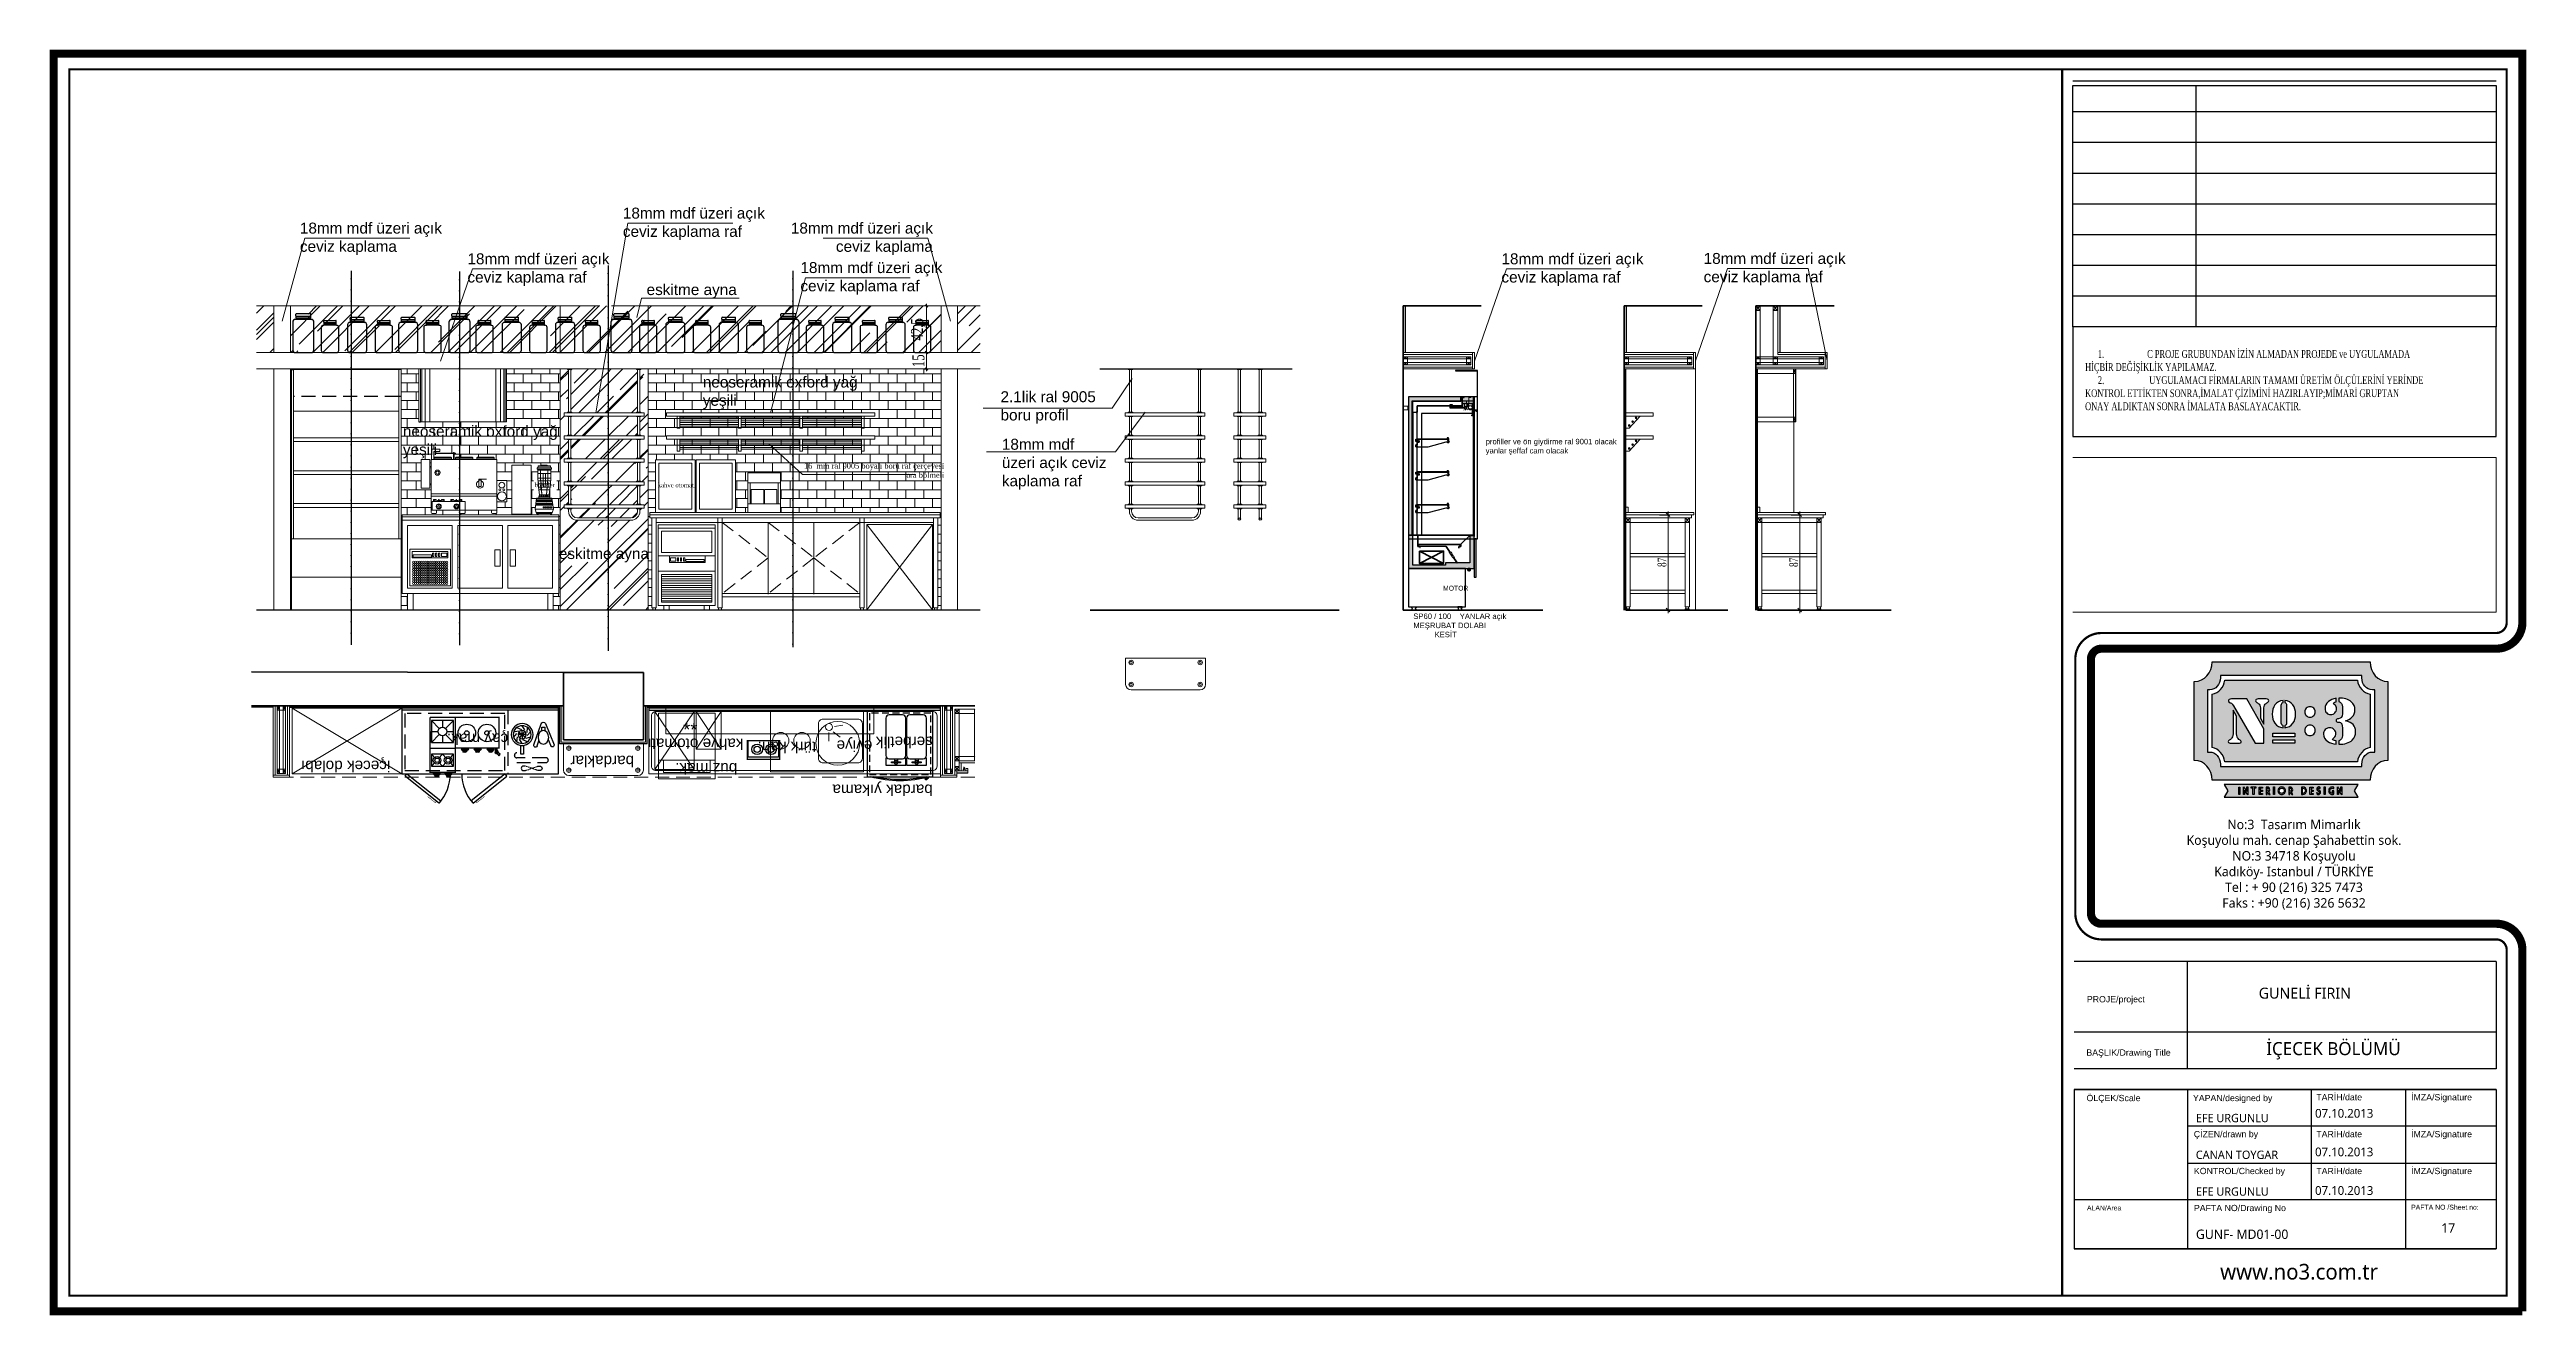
# Model space of a CAD drawing. Header units: millimetres. Extents: x 54215 to 67697, y 23496 to 56611.
# Drawn here: x 56207 to 58468, y 35648 to 36803 of the extents above; entities that cross this region are included whole.
import ezdxf
from ezdxf.enums import TextEntityAlignment as Align

# ---------------------------------------------------------------- set-up
doc = ezdxf.new("R2010")
doc.units = ezdxf.units.MM
doc.linetypes.add('DASHDOT', pattern=[1, 0.5, -0.25, 0, -0.25])
doc.linetypes.add('DASHED', pattern=[19.05, 12.7, -6.35])
for name, color, linetype in [('-DWG_ANA', 7, 'Continuous'), ('-DWG_DETAY1', 7, 'Continuous'), ('-DWG_DETAY2', 7, 'Continuous'), ('ANTET', 151, 'Continuous'), ('Kıtc-002 Çizgi', 7, 'Continuous'), ('Kıtc-041 İstif Rafı', 7, 'Continuous'), ('PLAN', 7, 'Continuous'), ('S2000-002 Çizgi', 7, 'Continuous'), ('t_mutfakekipmans2000', 165, 'Continuous')]:
    doc.layers.add(name, color=color, linetype=linetype)
doc.layers.add('0 rölöve', color=7, linetype='Continuous', true_color=0xf1380e)
for name, color, linetype, lineweight in [('END. MUTFAK', 210, 'Continuous', 30), ('END.MUTFAK', 135, 'Continuous', 25), ('Layer1', 7, 'Continuous', 35), ('no3_ahsap gorunus on ince', 32, 'Continuous', 13), ('no3_cam kesit arka', 141, 'Continuous', 18), ('no3_cam kesit on', 131, 'Continuous', 18), ('no3_duvar kaplama', 8, 'Continuous', 0), ('no3_duvar mevcut', 4, 'Continuous', 35), ('no3_kesitçizigisi', 3, 'DASHDOT', 15), ('no3_kutu profil gorunus', 8, 'Continuous', 0), ('no3_kutuprofil kesit', 74, 'Continuous', 18), ('no3_lejand', 255, 'Continuous', 13), ('no3_mermer gorunus on', 31, 'Continuous', 15), ('no3_mermer kesit', 21, 'Continuous', 20), ('no3_mobilya aydınlatma', 50, 'Continuous', 13), ('no3_paslanmaz gorunus arka', 173, 'Continuous', 13), ('no3_paslanmaz gorunus on', 163, 'Continuous', 15), ('no3_tefriş arka ince', 65, 'Continuous', 13), ('no3_yazı duvar', 152, 'Continuous', 0), ('no3_ölçü duvar', 252, 'Continuous', 0), ('no3_ölçü elektrik', 252, 'Continuous', 0), ('t_mutfak ekipmanları', 167, 'Continuous', 25), ('t_tarama', 251, 'Continuous', 20), ('t_yazı', 154, 'Continuous', 25), ('ölçü', 4, 'Continuous', 13)]:
    doc.layers.add(name, color=color, linetype=linetype, lineweight=lineweight)
for name, color, linetype, lineweight, true_color in [('no3_ahsap kesit on', 7, 'Continuous', 20, 0xfca103), ('no3_alçıpan kesit', 7, 'Continuous', 20, 0xf5003d), ('no3_tefriş ön ince', 7, 'Continuous', 18, 0x8c1aff)]:
    doc.layers.add(name, color=color, linetype=linetype, lineweight=lineweight, true_color=true_color)
doc.styles.add('ANTET', font='arial.ttf', dxfattribs={"height": 2})
doc.styles.add('ARIALT', font='arial.ttf', dxfattribs={"height": 10})
doc.styles.get("Standard").update_dxf_attribs({"font": 'arial.ttf'})
doc.styles.add('style1', font='arial.ttf', dxfattribs={"height": 20})
doc.styles.add('Ölçü50', font='georgia.ttf', dxfattribs={"width": 0.7})
doc.dimstyles.new('olcu10', dxfattribs={"dimtxt": 11, "dimasz": 2, "dimexe": 1.25, "dimexo": 0.625, "dimgap": 0.5, "dimtad": 1, "dimdec": 1, "dimzin": 9, "dimtxsty": 'Ölçü50', "dimblk": 'CENTIK', "dimcen": 2, "dimclrd": 250, "dimclre": 250, "dimclrt": 44, "dimazin": 2, "dimtfac": 1, "dimtdec": 1, "dimtix": 1, "dimtmove": 0, "dimatfit": 3, "dimldrblk": 'CENTIK', "dimfxl": 1, "dimlwd": -1, "dimarcsym": 0})
doc.dimstyles.new('olcu50', dxfattribs={"dimtxt": 8, "dimasz": 3, "dimexe": 1.25, "dimexo": 0.625, "dimgap": 0.5, "dimtad": 1, "dimdec": 1, "dimzin": 9, "dimtxsty": 'Ölçü50', "dimblk": 'CENTIK', "dimcen": 2, "dimclrd": 256, "dimclre": 256, "dimclrt": 46, "dimazin": 2, "dimtfac": 1, "dimtdec": 1, "dimtix": 1, "dimtmove": 0, "dimatfit": 3, "dimldrblk": 'CENTIK', "dimfxl": 1, "dimlwd": -1, "dimarcsym": 0})
pattern_1 = [(45, (3362.434, 8191.197), (21.552615, 57.473639), [381, -50.8, 127, -25.4]), (45, (3377.34, 8224.065), (-41.847994, 5.926969), [76.2, -8.382, 152.4, -19.05]), (45, (3356.148, 8215.444), (81.3611205, 105.428207), [203.2, -35.56, 101.6, -25.4])]
pattern_2 = [(0, (905.385, 10497.369), (0, 8.128), []), (90, (905.385, 10497.369), (-8.128, 8.128), [8.128, -8.128])]
pattern_3 = [(45, (30786.46157, -13411.90448), (0.0561266008, -0.0561266008), [])]
pattern_4 = [(45, (3362.434, 8191.197), (21.552615, 57.473639), [381, -50.8, 127, -25.4]), (45, (3377.34, 8224.065), (-41.847994, 5.926969), [76.2, -8.382, 152.4, -19.05]), (45, (3356.148, 8215.444), (81.3611205, 105.428207), [203.2, -35.56, 101.6, -25.4])]

msp = doc.modelspace()

# ---------------------------------------------------------------- texts
at = {"color": 250, "insert": (58064.865, 36501.253), "char_height": 7.15909, "width": 492.23182, "attachment_point": 4, "style": 'Ölçü50'}
msp.add_mtext('\\pi-45.01,l56.639,t56.639;1.^IC PROJE GRUBUNDAN İZİN ALMADAN PROJEDE ve UYGULAMADA\\P\\pi0,l0,tz;HİÇBİR DEĞİŞİKLİK YAPILAMAZ.\\P\\pi-45.01,l56.639,t56.639;2.^I UYGULAMACI FİRMALARIN TAMAMI ÜRETİM ÖLÇÜLERİNİ YERİNDE \\P\\pi0,l0,tz;KONTROL ETTİKTEN SONRA,İMALAT ÇİZİMİNİ HAZIRLAYIP;MİMARİ GRUPTAN\\PONAY ALDIKTAN SONRA İMALATA BASLAYACAKTIR.', dxfattribs=at)
at = {"color": 11, "lineweight": -2, "true_color": 0xf27172, "char_height": 5, "attachment_point": 1}
for s, insert in [('\\A1;profiller ve ön giydirme ral 9001 olacak\\Pyanlar şeffaf cam olacak', (57517.752, 36447.724)), ('\\A1;SP60 / 100    YANLAR açık\\PMEŞRUBAT DOLABI\\P          KESİT', (57451.707, 36288.276))]:
    msp.add_mtext_dynamic_manual_height_columns(s, width=372.20504, gutter_width=12.5, heights=[0], dxfattribs=dict(at, insert=insert))
at = {"color": 7}
for s, insert, char_height, width, attachment_point in [('{\\fLucida Sans Unicode|b0|i0|c162|p34;No:3  Tasarım Mimarlık\\PKoşuyolu mah. cenap Şahabettin sok.\\PNO:3 34718 Koşuyolu\\PKadıköy- Istanbul / TÜRKİYE\\PTel : + 90 (216) 325 7473\\PFaks : +90 (216) 326 5632}', (58255.533, 36059.005), 8.59091, 222.5019, 5), ('{\\fLucida Sans Unicode|b0|i0|c162|p34;GUNELİ FIRIN}', (58265.431, 35941.706, 0), 9.99, 250.24294, 5), ('{\\fLucida Sans Unicode|b0|i0|c162|p34;İÇECEK BÖLÜMÜ}', (58291.556, 35889.146), 11.90258, 221.73465, 5), ('{\\fLucida Sans Unicode|b0|i0|c162|p34;07.10.2013}', (58274.743, 35832.007), 7.992, 305.67367, 4), ('{\\fLucida Sans Unicode|b0|i0|c162|p34;EFE URGUNLU}', (58165.91, 35827.736), 7.61003, 291.06434, 4), ('{\\fLucida Sans Unicode|b0|i0|c162|p34;CANAN TOYGAR }', (58165.89, 35794.185), 7.61003, 291.06434, 4), ('{\\fLucida Sans Unicode|b0|i0|c162|p34;07.10.2013}', (58274.743, 35796.772), 7.992, 305.67367, 4), ('{\\fLucida Sans Unicode|b0|i0|c162|p34;07.10.2013}', (58274.743, 35761.537), 7.992, 305.67367, 4), ('{\\fLucida Sans Unicode|b0|i0|c162|p34;EFE URGUNLU}', (58165.91, 35760.634), 7.61003, 291.06434, 4), ('{\\fLucida Sans Unicode|b0|i0|c162|p34;GUNF- MD01-00}', (58166.013, 35721.635), 8.56129, 291.06434, 4), ('{\\fLucida Sans Unicode|b0|i0|c162|p34;17}', (58389.919, 35727.405), 8.56129, 291.06434, 4), ('{\\fLucida Sans Unicode|b0|i0|c162|p34;www.no3.com.tr}', (58260.136, 35687.38), 14.26881, 221.73465, 5)]:
    msp.add_mtext(s, dxfattribs=dict(at, insert=insert, char_height=char_height, width=width, attachment_point=attachment_point))
at = {"layer": 'no3_yazı duvar', "char_height": 10}
for s, insert, width, attachment_point in [('18mm mdf üzeri açık ceviz kaplama raf', (56730.25, 36658.764), 143.81258, 1), ('18mm mdf üzeri açık ceviz kaplama', (56435.448, 36645.093), 143.81258, 1), ('18mm mdf üzeri açık ceviz kaplama', (57013.208, 36645.093), 143.81258, 3), ('18mm mdf üzeri açık ceviz kaplama raf', (56588.392, 36617.058), 143.81258, 1), ('18mm mdf üzeri açık ceviz kaplama raf', (56892.284, 36609.04), 143.81258, 1), ('18mm mdf üzeri açık ceviz kaplama raf', (57532.151, 36617.058), 143.81258, 1), ('18mm mdf üzeri açık ceviz kaplama raf', (57716.708, 36617.37), 143.81258, 1), ('eskitme ayna', (56751.893, 36588.955), 143.81258, 1), ('neoseramik oxford yağ yeşili', (56803.183, 36504.587), 143.81258, 1), ('2.1lik ral 9005 boru profil', (57074.922, 36491.16), 97.9621, 1), ('neoseramik oxford yağ yeşili', (56529.459, 36459.678), 143.81258, 1), ('18mm mdf üzeri açık ceviz kaplama raf', (57076.154, 36447.74), 97.9621, 1), ('eskitme ayna', (56671.746, 36348.025, 0), 143.81258, 1)]:
    msp.add_mtext(s, dxfattribs=dict(at, insert=insert, width=width, attachment_point=attachment_point))
at = {"layer": 'no3_yazı duvar', "style": 'style1'}
for s, insert, char_height, width, attachment_point in [('{\\fGeorgia|b0|i0|c162|p18;\\H0.625x;16  mm ral 9005 boyalı boru raf çerçevesi\\Para bölmeli\\P}', (57023.615, 36425.546, 1726.018), 8, 196.13956, 3), ('{\\fGeorgia|b0|i0|c162|p18;blender}', (56649.674, 36407.639, -0.453), 4, 98.06978, 1), ('{\\fGeorgia|b0|i0|c162|p18;kahve otomatı}', (56762.027, 36407.468), 4, 98.06978, 1)]:
    msp.add_mtext(s, dxfattribs=dict(at, insert=insert, char_height=char_height, width=width, attachment_point=attachment_point))
at = {"layer": 't_yazı', "linetype": 'Continuous', "style": 'ARIALT'}
msp.add_text('ALAN/Area', height=4.488, dxfattribs=at).set_placement((58082.26, 35745.69), align=Align.MIDDLE_CENTER)
at = {"layer": 't_yazı', "style": 'ARIALT'}
msp.add_text('PAFTA NO/Drawing No', height=5.72609, dxfattribs=at).set_placement((58206.188, 35745.69), align=Align.MIDDLE_CENTER)
at = {"layer": 't_yazı', "char_height": 10, "width": 307.91263, "attachment_point": 7, "rotation": 180}
for s, insert in [('çay mak.', (56625.556, 36181.817, -0.001)), ('kahve otomatı', (56840.344, 36174.291, -0.001)), ('eviye', (56957.876, 36175.512, -0.001)), ('serbetlik', (57013.138, 36176.049, -0.001)), ('içecek dolabı', (56517.974, 36157.045, -0.001)), ('bardaklar', (56740.529, 36158.648, -0.001)), ('buz mak.', (56834.672, 36151.908, -0.001)), ('türk kah.', (56906.785, 36171.373, -0.001)), ('bardak yıkama', (57013.138, 36135.189, -0.001))]:
    msp.add_mtext(s, dxfattribs=dict(at, insert=insert))
at = {"layer": 't_yazı', "style": 'ARIALT'}
for s, insert, char_height, width, attachment_point in [('PROJE/project', (58092.925, 35939.105), 5.72609, 106.50483, 2), ('BAŞLIK/Drawing Title', (58104.5, 35890.45), 5.72609, 106.50483, 2), ('ÖLÇEK/Scale', (58090.819, 35848.915), 5.72609, 38.68086, 2), ('YAPAN/designed by', (58199.544, 35848.915), 5.72609, 106.50483, 2), ('TARİH/date', (58275.892, 35849.64), 5.7261, 43.55768, 1), ('İMZA/Signature', (58362.43, 35849.64), 5.72609, 43.55768, 1), ('ÇİZEN/drawn by', (58193.417, 35815.98), 5.72609, 106.50483, 2), ('TARİH/date', (58275.892, 35815.98), 5.7261, 43.55768, 1), ('İMZA/Signature', (58362.43, 35815.98), 5.72609, 43.55768, 1), ('KONTROL/Checked by', (58164.182, 35782.32), 5.72609, 95.68179, 1), ('TARİH/date', (58275.892, 35782.32), 5.7261, 43.55768, 1), ('İMZA/Signature', (58362.43, 35782.32), 5.72609, 43.55768, 1)]:
    msp.add_mtext(s, dxfattribs=dict(at, insert=insert, char_height=char_height, width=width, attachment_point=attachment_point))
at = {"layer": 't_yazı', "linetype": 'Continuous', "insert": (58362.43, 35748.659), "char_height": 4.48802, "width": 107.49716, "attachment_point": 1, "style": 'ARIALT'}
msp.add_mtext('PAFTA NO /Sheet no:', dxfattribs=at)

# ---------------------------------------------------------------- blocks, each defined once
blk = doc.blocks.new('188')
at = {"color": 0, "linetype": 'ByBlock', "ltscale": 0.5}
for p, q in [((483623.3, 4519530.1), (483623.3, 4519473.1)), ((483628.3, 4519530.1), (483628.3, 4519473.1))]:
    blk.add_line(p, q, dxfattribs=at)
at = {"color": 0, "linetype": 'ByBlock'}
for points in [[(483531.8, 4519468.1), (483674.8, 4519468.1), (483674.8, 4519538.1), (483531.8, 4519538.1)], [(483536.8, 4519530.1), (483577.5, 4519530.1), (483577.5, 4519473.1), (483536.8, 4519473.1)], [(483575.8, 4519508.6), (483575.8, 4519475.1), (483538.8, 4519475.1), (483538.8, 4519508.6)], [(483541, 4519506.6), (483573.5, 4519506.6), (483573.5, 4519500.6), (483541, 4519500.6)], [(483558.6, 4519503.4), (483541.8, 4519503.4), (483541.8, 4519501.4), (483558.6, 4519501.4)], [(483559.6, 4519501.9), (483560.6, 4519501.9), (483560.6, 4519504.9), (483559.6, 4519504.9)], [(483562.4, 4519501.9), (483563.4, 4519501.9), (483563.4, 4519504.9), (483562.4, 4519504.9)], [(483565.1, 4519501.9), (483566.1, 4519501.9), (483566.1, 4519504.9), (483565.1, 4519504.9)], [(483567.8, 4519501.9), (483572.5, 4519501.9), (483572.5, 4519504.9), (483567.8, 4519504.9)], [(483621.3, 4519508.1), (483621.3, 4519493.1), (483616.3, 4519493.1), (483616.3, 4519508.1)], [(483630.3, 4519508.1), (483630.3, 4519493.1), (483635.3, 4519493.1), (483635.3, 4519508.1)]]:
    blk.add_lwpolyline(points, close=True, dxfattribs=at)
at = {"color": 0, "linetype": 'ByBlock', "ltscale": 0.5}
blk.add_lwpolyline([(483674.8, 4519535.1), (483531.8, 4519535.1)], dxfattribs=at)
at = {"color": 0, "linetype": 'ByBlock'}
for points in [[(483623.3, 4519473.1), (483582.5, 4519473.1), (483582.5, 4519530.1), (483623.3, 4519530.1)], [(483628.3, 4519473.1), (483669, 4519473.1), (483669, 4519530.1), (483628.3, 4519530.1)], [(483536.8, 4519468.1), (483536.8, 4519453.1), (483541.8, 4519453.1), (483541.8, 4519468.1)], [(483669.8, 4519468.1), (483669.8, 4519453.1), (483664.8, 4519453.1), (483664.8, 4519468.1)]]:
    blk.add_lwpolyline(points, dxfattribs=at)
for centre in [(483542.1, 4519496.7), (483542.1, 4519494.5), (483542.1, 4519492.4), (483542.1, 4519490.2), (483542.1, 4519488), (483542.1, 4519485.9), (483542.1, 4519483.7), (483542.1, 4519481.6), (483542.1, 4519479.4), (483542.1, 4519477.2), (483544, 4519496.7), (483544, 4519494.5), (483544, 4519492.4), (483544, 4519490.2), (483544, 4519488), (483544, 4519485.9), (483544, 4519483.7), (483544, 4519481.6), (483544, 4519479.4), (483544, 4519477.2), (483545.9, 4519496.7), (483545.9, 4519494.5), (483545.9, 4519492.4), (483545.9, 4519490.2), (483545.9, 4519488), (483545.9, 4519485.9), (483545.9, 4519483.7), (483545.9, 4519481.6), (483545.9, 4519479.4), (483545.9, 4519477.2), (483547.8, 4519496.7), (483547.8, 4519494.5), (483547.8, 4519492.4), (483547.8, 4519490.2), (483547.8, 4519488), (483547.8, 4519485.9), (483547.8, 4519483.7), (483547.8, 4519481.6), (483547.8, 4519479.4), (483547.8, 4519477.2), (483549.7, 4519496.7), (483549.7, 4519494.5), (483549.7, 4519492.4), (483549.7, 4519490.2), (483549.7, 4519488), (483549.7, 4519485.9), (483549.7, 4519483.7), (483549.7, 4519481.6), (483549.7, 4519479.4), (483549.7, 4519477.2), (483551.6, 4519496.7), (483551.6, 4519494.5), (483551.6, 4519492.4), (483551.6, 4519490.2), (483551.6, 4519488), (483551.6, 4519485.9), (483551.6, 4519483.7), (483551.6, 4519481.6), (483551.6, 4519479.4), (483551.6, 4519477.2), (483553.5, 4519496.7), (483553.5, 4519494.5), (483553.5, 4519492.4), (483553.5, 4519490.2), (483553.5, 4519488), (483553.5, 4519485.9), (483553.5, 4519483.7), (483553.5, 4519481.6), (483553.5, 4519479.4), (483553.5, 4519477.2), (483555.4, 4519496.7), (483555.4, 4519494.5), (483555.4, 4519492.4), (483555.4, 4519490.2), (483555.4, 4519488), (483555.4, 4519485.9), (483555.4, 4519483.7), (483555.4, 4519481.6), (483555.4, 4519479.4), (483555.4, 4519477.2), (483557.3, 4519496.7), (483557.3, 4519494.5), (483557.3, 4519492.4), (483557.3, 4519490.2), (483557.3, 4519488), (483557.3, 4519485.9), (483557.3, 4519483.7), (483557.3, 4519481.6), (483557.3, 4519479.4), (483557.3, 4519477.2), (483559.2, 4519496.7), (483559.2, 4519494.5), (483559.2, 4519492.4), (483559.2, 4519490.2), (483559.2, 4519488), (483559.2, 4519485.9), (483559.2, 4519483.7), (483559.2, 4519481.6), (483559.2, 4519479.4), (483559.2, 4519477.2), (483561.1, 4519496.7), (483561.1, 4519494.5), (483561.1, 4519492.4), (483561.1, 4519490.2), (483561.1, 4519488), (483561.1, 4519485.9), (483561.1, 4519483.7), (483561.1, 4519481.6), (483561.1, 4519479.4), (483561.1, 4519477.2), (483563, 4519496.7), (483563, 4519494.5), (483563, 4519492.4), (483563, 4519490.2), (483563, 4519488), (483563, 4519485.9), (483563, 4519483.7), (483563, 4519481.6), (483563, 4519479.4), (483563, 4519477.2), (483564.9, 4519496.7), (483564.9, 4519494.5), (483564.9, 4519492.4), (483564.9, 4519490.2), (483564.9, 4519488), (483564.9, 4519485.9), (483564.9, 4519483.7), (483564.9, 4519481.6), (483564.9, 4519479.4), (483564.9, 4519477.2), (483566.8, 4519496.7), (483566.8, 4519494.5), (483566.8, 4519492.4), (483566.8, 4519490.2), (483566.8, 4519488), (483566.8, 4519485.9), (483566.8, 4519483.7), (483566.8, 4519481.6), (483566.8, 4519479.4), (483566.8, 4519477.2), (483568.7, 4519496.7), (483568.7, 4519494.5), (483568.7, 4519492.4), (483568.7, 4519490.2), (483568.7, 4519488), (483568.7, 4519485.9), (483568.7, 4519483.7), (483568.7, 4519481.6), (483568.7, 4519479.4), (483568.7, 4519477.2), (483570.6, 4519496.7), (483570.6, 4519494.5), (483570.6, 4519492.4), (483570.6, 4519490.2), (483570.6, 4519488), (483570.6, 4519485.9), (483570.6, 4519483.7), (483570.6, 4519481.6), (483570.6, 4519479.4), (483570.6, 4519477.2), (483572.5, 4519496.7), (483572.5, 4519494.5), (483572.5, 4519492.4), (483572.5, 4519490.2), (483572.5, 4519488), (483572.5, 4519485.9), (483572.5, 4519483.7), (483572.5, 4519481.6), (483572.5, 4519479.4), (483572.5, 4519477.2)]:
    blk.add_circle(centre, 0.881, dxfattribs=at)
blk = doc.blocks.new('sp60 ön')
for p, q in [((53065.3, 28319.7), (53067.3, 28319.7)), ((53165.3, 28295.3), (53163.3, 28295.3))]:
    blk.add_line(p, q)
at = {"linetype": 'DASHED'}
blk.add_line((53163.3, 28295.3), (53067.3, 28295.3), dxfattribs=at)
at = {"layer": 'no3_paslanmaz gorunus on'}
for p, q in [((53067.3, 28319.7), (53067.3, 28165.3)), ((53163.3, 28319.7), (53163.3, 28165.3)), ((53067.3, 28281.8), (53163.3, 28281.8)), ((53067.3, 28257.4), (53163.3, 28257.4)), ((53067.3, 28254), (53163.3, 28254)), ((53067.3, 28227.4), (53163.3, 28227.4)), ((53067.3, 28224), (53163.3, 28224)), ((53067.3, 28197.4), (53163.3, 28197.4)), ((53067.3, 28194), (53163.3, 28194)), ((53064.3, 28165.3), (53165.3, 28165.3)), ((53064.3, 28130.3), (53165.3, 28130.3))]:
    blk.add_line(p, q, dxfattribs=at)
blk.add_lwpolyline([(53065.3, 28319.7), (53065.3, 28100.3), (53165.3, 28100.3), (53165.3, 28319.7)], close=True, dxfattribs=at)
blk = doc.blocks.new('çay görünüş')
at = {"color": 0, "linetype": 'ByBlock'}
blk.add_lwpolyline([(-11.5, 23.1), (-11.5, 49.5), (-3.8, 49.5), (-3.8, 23.1)], close=True, dxfattribs=at)
for points in [[(52.5, 3), (52.5, 1, 0.414126), (53.5, 0), (56.5, 0, 0.414214), (57.5, 1), (57.5, 3), (57.5, 18.1), (57.5, 49.5), (-2.5, 49.5), (-2.5, 18.1), (-2.5, 3), (-2.5, 1, 0.414126), (-1.5, 0), (1.5, 0, 0.414214), (2.5, 1), (2.5, 3)], [(41.1, 29.8, 6.440445), (43.1, 29.8)], [(23.5, 3), (23.5, 1, 0.414126), (24.5, 0), (27.5, 0, 0.414214), (28.5, 1), (28.5, 3), (28.5, 11), (-1.5, 11), (-1.5, 3)], [(4.3, 12), (3.5, 12, 0.414214), (2.5, 11), (2.5, 11)], [(4.8, 12), (5.6, 12, -0.414214), (6.6, 11), (6.6, 11), (6.6, 11)], [(20.2, 12), (19.4, 12, 0.414214), (18.4, 11), (18.4, 11)], [(22.5, 11), (22.5, 11, 0.414214), (21.5, 12), (20.7, 12)]]:
    blk.add_lwpolyline(points, format="xyb", dxfattribs=at)
for points in [[(-2.1, 49.5), (-2.1, 58.8), (5.5, 58.8), (5.5, 56.8), (-0.1, 56.8), (-0.1, 49.5)], [(0.1, 49.5), (0.1, 50.5)], [(1.3, 56.8), (1.3, 54.8), (19.6, 54.8), (19.6, 55.3), (1.8, 55.3), (1.8, 56.8)], [(16.1, 50.5), (16.1, 49.5)], [(17.9, 55.3), (17.9, 55.9), (18.4, 55.9), (18.4, 55.3)], [(17.9, 49.5), (17.9, 54.8)], [(18.4, 54.8), (18.4, 49.5)], [(19.6, 49.5), (19.6, 50.5)], [(35.6, 50.5), (35.6, 49.5)], [(39.1, 49.5), (39.1, 50.5)], [(55.1, 50.5), (55.1, 49.5)], [(-3.8, 42.9), (-2.5, 42.9)], [(-3.8, 41.9), (-2.5, 41.9)], [(-3.8, 27.2), (-2.5, 27.2)], [(-3.8, 26.2), (-2.5, 26.2)], [(42.1, 31.3), (48.1, 31.3), (48.1, 31.5), (42.1, 31.5), (42.1, 31.3), (41.1, 31.3), (41.1, 24.8), (43.1, 24.8), (43.1, 31.3)], [(41.1, 30.5), (43.1, 30.5)], [(57.5, 10.6), (66.5, 10.6), (66.5, 30.1), (57.5, 30.1)], [(-2.5, 18.1), (57.5, 18.1)], [(-2.5, 16), (57.5, 16)], [(-2.5, 3), (57.5, 3), (50.1, 3)], [(-0.4, 11), (-0.4, 12.9), (2.1, 12.9), (2.1, 12.4), (0.1, 12.4), (0.1, 11)], [(2.6, 11.4), (4.3, 11.4)], [(4.3, 11), (4.3, 12.9), (4.8, 12.9), (4.8, 11), (4.8, 11)], [(4.8, 11.4), (6.5, 11.4)], [(9.5, 11), (9.5, 12.9), (7, 12.9), (7, 12.4), (9, 12.4), (9, 11)], [(15.5, 11), (15.5, 12.9), (18, 12.9), (18, 12.4), (16, 12.4), (16, 11)], [(18.5, 11.4), (20.2, 11.4)], [(20.2, 11), (20.2, 12.9), (20.7, 12.9), (20.7, 11), (20.7, 11)], [(20.7, 11.4), (22.4, 11.4)], [(22.5, 3), (28.5, 3)], [(25.4, 11), (25.4, 12.9), (22.9, 12.9), (22.9, 12.4), (24.9, 12.4), (24.9, 11)]]:
    blk.add_lwpolyline(points, dxfattribs=at)
for points in [[(15.1, 51.5), (1.1, 51.5, 0.414214), (0.1, 50.5), (16.1, 50.5, 0.414214)], [(34.6, 51.5), (20.6, 51.5, 0.414214), (19.6, 50.5), (35.6, 50.5, 0.414214)], [(54.1, 51.5), (40.1, 51.5, 0.414214), (39.1, 50.5), (55.1, 50.5, 0.414214)]]:
    blk.add_lwpolyline(points, format="xyb", close=True, dxfattribs=at)
for centre, radius in [((3.2, 37.4), 2.39), ((3.2, 37.4), 1.39), ((62, 26), 2.62), ((4.4, 6.6), 2.35), ((4.4, 6.6), 1.85), ((4.4, 6.6), 0.848), ((20.6, 6.6), 2.35), ((20.6, 6.6), 1.85), ((20.6, 6.6), 0.848), ((62, 15.7), 4.1), ((60.1, 21.6), 0.902), ((63.9, 21.6), 0.902)]:
    blk.add_circle(centre, radius, dxfattribs=at)
blk = doc.blocks.new('I$C252C9946')
at = {"layer": 'no3_paslanmaz gorunus on'}
for points in [[(0, 0), (13.1, 0), (13.1, -1.1), (0, -1.1)], [(0.6, -1.1), (12.5, -1.1), (12.5, -9.5), (0.6, -9.5)], [(5.5, -36.4), (6.6, -36.4), (6.6, -35.5), (5.5, -35.5)], [(7, -36.4), (8.1, -36.4), (8.1, -35.5), (7, -35.5)], [(8.5, -36.4), (9.5, -36.4), (9.5, -35.5), (8.5, -35.5)], [(9.7, -36.4), (10.8, -36.4), (10.8, -35.5), (9.7, -35.5)], [(11.2, -36.4), (12.3, -36.4), (12.3, -35.5), (11.2, -35.5)], [(12.5, -36.4), (13.6, -36.4), (13.6, -35.5), (12.5, -35.5)]]:
    blk.add_lwpolyline(points, close=True, dxfattribs=at)
for points in [[(0.6, 0), (1.1, 1.5), (1.3, 1.9), (11.9, 1.9), (12.1, 1.5), (12.5, 0)], [(12.1, 1.5), (1.1, 1.5)], [(3.6, 1.9), (3.6, 2.3), (4, 2.5), (9.1, 2.5), (9.3, 2.3), (9.5, 1.9)], [(9.3, 2.3), (3.6, 2.3)], [(0.6, -1.9), (12.5, -1.9)], [(0.6, -5.1), (12.5, -5.1)], [(0.6, -9.5), (1.3, -17.6), (2.1, -24.6), (11, -24.6), (12.1, -14.6), (12.5, -9.5)], [(1, -14.6), (12.1, -14.6)], [(1.3, -17.6), (11.8, -17.6)], [(3, -1.9), (3, -9.5), (4.4, -24.6), (3.6, -14.6), (3, -9.5)], [(5.9, -17.6), (5.5, -14.6), (5.5, -5.1)], [(7.6, -5.1), (7.6, -14.6), (7.2, -17.6)], [(9.9, -1.9), (9.9, -9.5), (9.3, -17.6), (8.5, -24.6), (9.9, -9.5)], [(-0.4, -27.5), (13.5, -27.5), (15, -37.5), (13.5, -41.5), (-0.4, -41.5), (-1.9, -37.5), (-0.4, -27.5)], [(15, -37.5), (-1.9, -37.5)], [(14.5, -34.1), (-1.4, -34.1)], [(-1.3, -33.2), (14.4, -33.2)], [(-1.2, -32.6), (14.3, -32.6)], [(14.1, -31.1), (-1, -31.1)], [(8, -30.7), (-0.9, -30.7)], [(-0.9, -30.9), (14.1, -30.9)], [(13.9, -30.1), (-0.8, -30.1)], [(-0.8, -30.3), (14, -30.3)], [(13.8, -29), (13.8, -29.4), (-0.7, -29.4)], [(-0.7, -29.2), (13.8, -29.2)], [(-0.7, -40.6), (14.2, -40.6)], [(-0.6, -29), (13.8, -29)], [(13.6, -27.9), (-0.5, -27.9)], [(13.7, -41.3), (-0.5, -41.3)], [(0, -41.5), (0, -42.5), (1.1, -42.5), (1.1, -41.5)], [(1.1, -41.5), (12.1, -41.5), (12.1, -42.5), (13.1, -42.5), (13.1, -41.5)], [(2.1, -24.6), (1.5, -26.5), (1.5, -27.5)], [(11.6, -26.5), (1.5, -26.5)], [(2.5, -26.5), (2.5, -24.6)], [(3.6, -26.5), (3.6, -24.6)], [(4.4, -26.5), (4.4, -24.6)], [(5.5, -26.5), (5.5, -24.6)], [(6.6, -26.5), (6.6, -24.6)], [(7.6, -26.5), (7.6, -24.6)], [(8.5, -26.5), (8.5, -24.6)], [(8.9, -29), (8.7, -29.2), (8.7, -30.9), (8.9, -31.1), (9.1, -31), (9.1, -29.2), (8.9, -29)], [(9.5, -26.5), (9.5, -24.6)], [(14, -30.7), (9.7, -30.7)], [(10.6, -26.5), (10.6, -24.6)], [(11, -24.6), (11.6, -26.5), (11.6, -27.5)]]:
    blk.add_lwpolyline(points, dxfattribs=at)
blk.add_circle((8.9, -30.1), 1.06, dxfattribs=at)
blk = doc.blocks.new('buz mak')
at = {"layer": 'no3_paslanmaz gorunus on'}
for p, q in [((9449.9, 2761.9), (9398, 2761.9)), ((9449.9, 2747.9), (9398, 2747.9)), ((9446.9, 2742.9), (9401, 2742.9)), ((9446.9, 2740.9), (9401, 2740.9)), ((9446.9, 2738.9), (9401, 2738.9)), ((9446.9, 2736.9), (9401, 2736.9)), ((9446.9, 2734.9), (9401, 2734.9)), ((9446.9, 2732.9), (9401, 2732.9)), ((9446.9, 2730.9), (9401, 2730.9)), ((9446.9, 2728.9), (9401, 2728.9)), ((9446.9, 2726.9), (9401, 2726.9)), ((9446.9, 2724.9), (9401, 2724.9)), ((9446.9, 2722.9), (9401, 2722.9)), ((9446.9, 2720.9), (9401, 2720.9))]:
    blk.add_line(p, q, dxfattribs=at)
for points in [[(9449.9, 2716.4), (9398, 2716.4), (9398, 2790.2), (9449.9, 2790.2)], [(9449.9, 2787.2), (9398, 2787.2), (9398, 2716.4), (9449.9, 2716.4)], [(9446.9, 2784.2), (9401, 2784.2), (9401, 2764.9), (9446.9, 2764.9)], [(9440.7, 2761.9), (9408.2, 2761.9), (9408.2, 2755.9), (9440.7, 2755.9)], [(9414, 2757.1), (9409.2, 2757.1), (9409.2, 2760.1), (9414, 2760.1)], [(9416.6, 2757.1), (9415.6, 2757.1), (9415.6, 2760.1), (9416.6, 2760.1)], [(9419.3, 2757.1), (9418.3, 2757.1), (9418.3, 2760.1), (9419.3, 2760.1)], [(9422.1, 2757.1), (9421.1, 2757.1), (9421.1, 2760.1), (9422.1, 2760.1)], [(9423.1, 2758.6), (9439.9, 2758.6), (9439.9, 2756.6), (9423.1, 2756.6)], [(9446.9, 2719.4), (9401, 2719.4), (9401, 2744.9), (9446.9, 2744.9)]]:
    blk.add_lwpolyline(points, close=True, dxfattribs=at)
for points in [[(9398, 2787.2), (9449.9, 2787.2)], [(9444.9, 2716.4), (9444.9, 2712.3), (9439.9, 2712.3), (9439.9, 2716.4)]]:
    blk.add_lwpolyline(points, dxfattribs=at)
at = {"layer": 'no3_paslanmaz gorunus on', "elevation": 0}
blk.add_lwpolyline([(9403, 2716.4), (9403, 2712.3), (9408, 2712.3), (9408, 2716.4)], dxfattribs=at)
blk = doc.blocks.new('icecek bölümü önnönön')
for p in [(53500.4, 28115.3), (53542.2, 28115.3)]:
    blk.add_point(p)
at = {"layer": 'no3_duvar kaplama', "linetype": 'DASHED'}
for p, q in [((53458.5, 28180.3), (53500.4, 28147.8)), ((53500.4, 28180.3), (53542.2, 28147.8)), ((53584.1, 28180.3), (53542.2, 28147.8)), ((53500.4, 28147.8), (53458.5, 28115.3)), ((53542.2, 28147.8), (53500.4, 28115.3)), ((53542.2, 28147.8), (53584.1, 28115.3))]:
    blk.add_line(p, q, dxfattribs=at)
at = {"layer": 'no3_mermer gorunus on'}
blk.add_lwpolyline([(53392.3, 28187.3), (53657.4, 28187.3), (53657.4, 28189.3), (53392.3, 28189.3)], close=True, dxfattribs=at)
at = {"layer": 'no3_paslanmaz gorunus on'}
for p, q in [((53651.4, 28180.3), (53398.3, 28180.3)), ((53500.4, 28115.3), (53500.4, 28180.3)), ((53542.2, 28115.3), (53542.2, 28180.3)), ((53650.4, 28178.3), (53590.5, 28100.3)), ((53650.4, 28100.3), (53590.5, 28178.3)), ((53394.3, 28102.3), (53398.3, 28102.3)), ((53454.5, 28102.3), (53458.5, 28102.3)), ((53458.5, 28115.3), (53584.1, 28115.3)), ((53458.5, 28112.3), (53584.1, 28112.3)), ((53584.1, 28102.3), (53588.1, 28102.3)), ((53651.4, 28102.3), (53655.4, 28102.3))]:
    blk.add_line(p, q, dxfattribs=at)
for points in [[(53657.4, 28187.3), (53392.3, 28187.3), (53392.3, 28184.3), (53657.4, 28184.3)], [(53650.4, 28178.3), (53590.5, 28178.3), (53590.5, 28100.3), (53650.4, 28100.3)], [(53395, 28102.3), (53397.6, 28102.3), (53397.6, 28100.3), (53395, 28100.3)], [(53455.2, 28102.3), (53457.8, 28102.3), (53457.8, 28100.3), (53455.2, 28100.3)], [(53584.8, 28102.3), (53587.4, 28102.3), (53587.4, 28100.3), (53584.8, 28100.3)], [(53652.1, 28102.3), (53654.7, 28102.3), (53654.7, 28100.3), (53652.1, 28100.3)]]:
    blk.add_lwpolyline(points, close=True, dxfattribs=at)
for points in [[(53394.3, 28184.3), (53394.3, 28102.3)], [(53398.3, 28184.3), (53398.3, 28102.3)], [(53454.5, 28184.3), (53454.5, 28102.3)], [(53458.5, 28184.3), (53458.5, 28102.3)], [(53584.1, 28184.3), (53584.1, 28102.3)], [(53588.1, 28184.3), (53588.1, 28102.3)], [(53651.4, 28184.3), (53651.4, 28102.3)], [(53655.4, 28184.3), (53655.4, 28102.3)]]:
    blk.add_lwpolyline(points, dxfattribs=at)
at = {"layer": 'no3_duvar mevcut'}
blk.add_blockref('buz mak', (44002.1, 25387.9), dxfattribs=at)
blk = doc.blocks.new('e54ybu')
at = {"layer": 'no3_tefriş ön ince', "lineweight": -3}
for p, q in [((53583.3, 28555.1), (53583.3, 28556.2)), ((53594.4, 28553.2), (53583.6, 28553.2)), ((53583.6, 28553.2), (53583.6, 28552.9)), ((53583.8, 28556.7), (53584.6, 28556.7)), ((53584.6, 28556.7), (53594.3, 28556.7)), ((53594.4, 28552.9), (53594.4, 28553.2)), ((53594.7, 28555.1), (53594.7, 28556.2))]:
    blk.add_line(p, q, dxfattribs=at)
blk.add_lwpolyline([(53583, 28527.3), (53595, 28527.3, 0.414214), (53597, 28529.3), (53597, 28550.3, 0.414214), (53595, 28552.3), (53583, 28552.3, 0.414214), (53581, 28550.3), (53581, 28529.3, 0.414214)], format="xyb", close=True, dxfattribs=at)
blk.add_lwpolyline([(53583.3, 28553.2), (53594.7, 28553.2), (53594.7, 28554.6), (53583.3, 28554.6)], close=True, dxfattribs=at)
for centre, radius, start, end in [((53583, 28552.9), 0.594, 269.5168, 353.6636), ((53583.8, 28556.2), 0.506, 97.1742, 176.8088), ((53583.8, 28555.1), 0.506, 183.1912, 262.8258), ((53594.2, 28556.2), 0.506, 3.1912, 82.8258), ((53594.2, 28555.1), 0.506, 277.1742, 356.8088), ((53595, 28552.9), 0.594, 186.3364, 270.4832)]:
    blk.add_arc(centre, radius, start, end, dxfattribs=at)
blk = doc.blocks.new('A$C7D36761A')
at = {"layer": 'S2000-002 Çizgi'}
for points in [[(0, 20.5), (6.6, 1.2, 0.691141), (10.4, 1.1), (18.3, 20.3)], [(2.8, 21.4), (4.5, 16.8, 0.691141)]]:
    blk.add_lwpolyline(points, format="xyb", dxfattribs=at)
for points in [[(7.1, 7.7), (7.1, 4.4)], [(7.1, 4.4), (10.1, 4.4)], [(10.1, 7.7), (10.1, 4.4)], [(13.1, 15.7), (15.5, 21.4)]]:
    blk.add_lwpolyline(points, dxfattribs=at)
for centre, start, end in [((1.4, 21), 18.9768, 198.9768), ((16.9, 20.9), 337.5765, 157.5765)]:
    blk.add_arc(centre, 1.5, start, end, dxfattribs=at)
blk.add_ellipse((8.6, 13.6), major_axis=(0, -6.18), ratio=0.781319, dxfattribs=at)
blk = doc.blocks.new('A$C4AF1199D')
at = {"layer": 'S2000-002 Çizgi'}
for points in [[(5.4, 24.6), (5.8, 20)], [(10.2, 26.1), (7.8, 22.2)], [(14.9, 24.5), (10.7, 22.7)], [(2.3, 15.6), (6.8, 14.5)], [(2.4, 20.6), (5.4, 17.1)], [(5.2, 11.5), (9.5, 13.3)], [(6.3, 18), (13.8, 18)], [(12.6, 19.9), (7.1, 15.7)], [(7.7, 21), (12.4, 15.2)], [(10.2, 21.2), (10, 14.2)], [(10, 9.9), (12.4, 13.8)], [(17.8, 20.4), (13.4, 21.5)], [(14.8, 11.4), (14.4, 16)], [(17.8, 15.4), (14.8, 18.9)]]:
    blk.add_lwpolyline(points, dxfattribs=at)
blk.add_lwpolyline([(8.8, 0), (11.3, 0), (11.3, 8), (8.8, 8)], close=True, dxfattribs=at)
for radius in [10, 8.12, 3.75]:
    blk.add_circle((10, 18), radius, dxfattribs=at)
blk = doc.blocks.new('A$C5997760D')
at = {"layer": 'Kıtc-002 Çizgi'}
blk.add_line((143, 84.8), (0, 84.8), dxfattribs=at)
for points in [[(143, 26.8), (143, 86.8), (0, 86.8), (0, 26.8)], [(34, 0), (3.1, 24.8), (4.8, 26.8), (35.7, 2.1)], [(65.2, 0), (96.1, 24.8), (94.4, 26.8), (63.5, 2.1)]]:
    blk.add_lwpolyline(points, close=True, dxfattribs=at)
at = {"layer": 'Kıtc-002 Çizgi', "linetype": 'DASHED'}
blk.add_lwpolyline([(94, 81.8), (3, 81.8), (3, 29.8), (94, 29.8)], close=True, dxfattribs=at)
blk.add_lwpolyline([(97, 84.8), (97, 26.8)], dxfattribs=at)
for points in [[(131.7, 41.5), (105, 41.5, -1), (105, 45.9)], [(105, 37.2), (131.7, 37.2, 1), (131.7, 41.5)]]:
    blk.add_lwpolyline(points, format="xyb", dxfattribs=at)
at = {"layer": 'Kıtc-002 Çizgi', "linetype": 'DASHED', "ltscale": 0.1}
blk.add_lwpolyline([(125.6, 29.9), (124.1, 30), (122.4, 30.5), (120.5, 31.1), (118.6, 31.9), (116.6, 32.6), (114.8, 33.2), (113.1, 33.7), (111.6, 33.9), (110.5, 33.7), (109.7, 33.2), (109.2, 32.6), (109, 31.9), (109.2, 31.1), (109.7, 30.5), (110.5, 30), (111.6, 29.9), (113.1, 30), (114.8, 30.5), (116.6, 31.1), (118.6, 31.9), (120.5, 32.6), (122.4, 33.2), (124.1, 33.7), (125.6, 33.9), (126.7, 33.7), (127.5, 33.2), (128, 32.6), (128.2, 31.9), (128, 31.1), (127.5, 30.5), (126.7, 30)], close=True, dxfattribs=at)
at = {"layer": 'Kıtc-002 Çizgi', "const_width": 0.44}
for points in [[(31.8, 1.8), (30.7, 0.5), (25.1, 5), (23.6, 6.2)], [(67.5, 1.8), (68.5, 0.5), (74.2, 5), (75.6, 6.2)]]:
    blk.add_lwpolyline(points, dxfattribs=at)
at = {"layer": 'Kıtc-002 Çizgi'}
for centre, start, end in [((4.8, 26.8), 317.4568, 0), ((94.4, 26.8), 180, 222.5432)]:
    blk.add_arc(centre, 39.6, start, end, dxfattribs=at)
blk = doc.blocks.new('ÇO3')
at = {"layer": '-DWG_ANA', "color": 0, "const_width": 1.2}
for points in [[(0, 50.2), (63.2, 50.2), (63.2, 22.3), (23.2, 22.3), (23.2, 27.2)], [(0, 50.2), (0, 0), (23.2, 0), (23.2, 22.3)], [(23.2, 27.2), (23.2, 50.2)]]:
    blk.add_lwpolyline(points, dxfattribs=at)
at = {"layer": '-DWG_DETAY1', "color": 0}
for points in [[(1.4, 47.4), (1.4, 27.4), (21.4, 27.4), (21.4, 47.4), (1.4, 47.4), (8.6, 40.2)], [(15.4, 37.4), (21.4, 37.4), (21.4, 47.4), (11.4, 47.4), (11.4, 41.4)], [(21.4, 47.4), (14.2, 40.2)], [(8.6, 34.6), (1.4, 27.4), (1.4, 37.4), (7.4, 37.4)], [(8.6, 34.6), (1.4, 27.4), (1.4, 37.4), (7.4, 37.4)], [(11.4, 33.4), (11.4, 28.4), (11.4, 27.4)], [(14.2, 34.6), (21.4, 27.4)], [(0, 22.3), (23.2, 22.3)], [(1.5, 5.8), (21.5, 5.8), (21.5, 16.8), (1.5, 16.8), (1.5, 5.8), (11.5, 5.8), (11.5, 5.8)], [(1.5, 16.8), (5.2, 12.7)], [(5.2, 9.8), (1.5, 5.8)], [(11.5, 16.8), (7.9, 12.8)], [(7.9, 9.7), (11.5, 5.8), (15.2, 9.8)], [(17.9, 12.8), (21.5, 16.8), (11.5, 16.8), (15.2, 12.7)], [(17.9, 12.8), (21.5, 16.8), (11.5, 16.8), (15.2, 12.7)], [(11.5, 16.8), (11.5, 16.8)], [(17.9, 9.7), (21.5, 5.8)]]:
    blk.add_lwpolyline(points, dxfattribs=at)
for centre, radius in [((11.4, 37.4), 4), ((33.7, 36.1), 8), ((52.1, 36.1), 8)]:
    blk.add_circle(centre, radius, dxfattribs=at)
at = {"layer": '-DWG_DETAY2', "color": 0}
for points in [[(34.2, 21.3), (28.4, 21.3), (29, 20.8), (34.1, 20.8), (35, 20.8), (35.4, 21.3)], [(33.4, 20.6), (29.2, 20.6), (29.7, 20.2), (31.4, 20.2), (34.1, 20.2), (34.6, 20.6)], [(45.8, 21.3), (40, 21.3), (40.6, 20.8), (45.7, 20.8), (46.6, 20.8), (47, 21.3)], [(45, 20.6), (40.8, 20.6), (41.3, 20.2), (43, 20.2), (45.7, 20.2), (46.2, 20.6)], [(57.9, 21.3), (52, 21.3), (52.6, 20.8), (57.8, 20.8), (58.6, 20.8), (59, 21.3)], [(57.1, 20.6), (52.9, 20.6), (53.3, 20.2), (55, 20.2), (57.8, 20.2), (58.2, 20.6)], [(8.5, -1.1), (2.7, -1.1), (3.3, -1.6), (8.4, -1.6), (9.3, -1.6), (9.7, -1.1)], [(7.7, -1.8), (3.5, -1.8), (4, -2.2), (5.7, -2.2), (8.4, -2.2), (8.9, -1.8)], [(19.2, -1.1), (13.4, -1.1), (13.9, -1.6), (19.1, -1.6), (19.9, -1.6), (20.4, -1.1)], [(18.4, -1.8), (14.2, -1.8), (14.6, -2.2), (16.4, -2.2), (19.1, -2.2), (19.5, -1.8)]]:
    blk.add_lwpolyline(points, close=True, dxfattribs=at)
for points in [[(29.9, 20.2), (30.2, 18.7), (32.1, 18.7)], [(30.7, 18.8), (30.4, 20.2)], [(31.8, 18.8), (31.8, 20.2)], [(31.8, 18.7), (31.8, 18.7)], [(33.8, 20.2), (33.5, 18.7), (32.1, 18.7)], [(33, 18.8), (33.3, 20.2)], [(33, 18.7), (33, 18.7)], [(41.5, 20.2), (41.8, 18.7), (43.7, 18.7)], [(42.3, 18.8), (42, 20.2)], [(43.5, 18.8), (43.5, 20.2)], [(43.5, 18.7), (43.5, 18.7)], [(45.4, 20.2), (45.1, 18.7), (43.7, 18.7)], [(44.6, 18.7), (44.6, 18.7)], [(44.7, 18.8), (44.9, 20.2)], [(53.6, 20.2), (53.9, 18.7), (55.7, 18.7)], [(54.3, 18.8), (54.1, 20.2)], [(55.5, 18.8), (55.5, 20.2)], [(55.5, 18.7), (55.5, 18.7)], [(57.4, 20.2), (57.1, 18.7), (55.7, 18.7)], [(56.7, 18.8), (56.9, 20.2)], [(56.7, 18.7), (56.7, 18.7)], [(60.3, 20.1), (60.3, 22.3)], [(61.5, 20.1), (61.5, 22.3)], [(4.2, -2.2), (4.5, -3.7), (6.4, -3.7)], [(5, -3.6), (4.7, -2.2)], [(6.2, -3.6), (6.2, -2.2)], [(6.2, -3.7), (6.2, -3.7)], [(8.1, -2.2), (7.8, -3.7), (6.4, -3.7)], [(7.3, -3.7), (7.3, -3.7)], [(7.4, -3.6), (7.6, -2.2)], [(14.9, -2.2), (15.2, -3.7), (17.1, -3.7)], [(15.6, -3.6), (15.4, -2.2)], [(16.8, -3.6), (16.8, -2.2)], [(16.8, -3.7), (16.8, -3.7)], [(18.8, -2.2), (18.5, -3.7), (17.1, -3.7)], [(18, -3.6), (18.2, -2.2)], [(18, -3.7), (18, -3.7)]]:
    blk.add_lwpolyline(points, dxfattribs=at)
blk.add_lwpolyline([(61.2, 19.1, 0.419508), (60.5, 18.5), (62.9, 15.3, 0.208017), (64.2, 16.6), (61.2, 19.1)], format="xyb", dxfattribs=at)
for centre, radius in [((33.7, 36.1), 2), ((52.1, 36.1), 2), ((6.6, 11.2), 3.5), ((6.6, 11.2), 2), ((16.6, 11.2), 3.5), ((16.6, 11.2), 2)]:
    blk.add_circle(centre, radius, dxfattribs=at)
for centre, radius, start, end in [((30.1, 19.7), 1.02, 277.0654, 302.5842), ((31.3, 20), 1.33, 243.2211, 296.4923), ((32.4, 20), 1.33, 243.5922, 296.8635), ((33.6, 19.7), 1.02, 237.5003, 263.0191), ((41.7, 19.7), 1.02, 277.0654, 302.5842), ((42.9, 20), 1.33, 243.2211, 296.4923), ((44.1, 20), 1.33, 243.5922, 296.8635), ((45.2, 19.7), 1.02, 237.5003, 263.0191), ((53.8, 19.7), 1.02, 277.0654, 302.5842), ((54.9, 20), 1.33, 243.2211, 296.4923), ((56.1, 20), 1.33, 243.5922, 296.8635), ((57.2, 19.7), 1.02, 237.5003, 263.0191), ((60.9, 18.7), 1.55, 339.0257, 288.6695), ((60.9, 18.7), 0.549, 23.3997, 245.7835), ((4.4, -2.7), 1.02, 277.0654, 302.5842), ((5.6, -2.4), 1.33, 243.2211, 296.4923), ((6.8, -2.4), 1.33, 243.5922, 296.8635), ((7.9, -2.7), 1.02, 237.5003, 263.0191), ((15.1, -2.7), 1.02, 277.0654, 302.5842), ((16.2, -2.4), 1.33, 243.2211, 296.4923), ((17.4, -2.4), 1.33, 243.5922, 296.8635), ((18.6, -2.7), 1.02, 237.5003, 263.0191)]:
    blk.add_arc(centre, radius, start, end, dxfattribs=at)
blk = doc.blocks.new('A$C696E38D0')
at = {"layer": 'END. MUTFAK', "color": 0}
for radius in [4.84, 2.84]:
    blk.add_circle((8.6, 9.7, 0), radius, dxfattribs=at)
at = {"layer": 't_mutfakekipmans2000', "color": 0, "const_width": 1.2, "elevation": 0}
blk.add_lwpolyline([(17.8, 30.3), (17.8, 0.6), (0.6, 0.6), (0.6, 30.3)], close=True, dxfattribs=at)
at = {"layer": 't_mutfakekipmans2000', "color": 0, "elevation": 0}
blk.add_lwpolyline([(15.8, 29.2), (15.8, 1.6), (0.6, 1.5), (0.6, 29.2)], close=True, dxfattribs=at)
at = {"layer": 't_mutfakekipmans2000', "color": 0}
for radius in [4.84, 2.84]:
    blk.add_circle((8.6, 22.4, 0), radius, dxfattribs=at)
blk = doc.blocks.new('A$C2E6236CE')
at = {"layer": 'Kıtc-002 Çizgi', "lineweight": 13, "elevation": 0}
for points in [[(51.9, 60), (0, 60), (0, 0), (51.9, 0)], [(47.3, 54.4), (4.6, 54.4), (4.6, 43.1), (47.3, 43.1)]]:
    blk.add_lwpolyline(points, close=True, dxfattribs=at)
blk.add_lwpolyline([(51.9, 43.1), (0, 43.1)], dxfattribs=at)
at = {"layer": 'Kıtc-002 Çizgi', "lineweight": 13}
blk.add_text('**', height=12, rotation=180, dxfattribs=at).set_placement((35.7, 21, 0))
blk = doc.blocks.new('A$C14D126DE')
at = {"layer": 'S2000-002 Çizgi'}
for points in [[(2.2, 53.2), (2.2, 54.6), (0.8, 54.6), (0.8, 53.2)], [(3.7, 0), (3.7, 60), (63.7, 60), (63.7, 0)]]:
    blk.add_lwpolyline(points, close=True, dxfattribs=at)
for points in [[(3.3, 55.8), (2.2, 55.8), (2.2, 52.2)], [(3.2, 52.2), (3.7, 52.2), (3.7, 55.8)]]:
    blk.add_lwpolyline(points, dxfattribs=at)
at = {"layer": 'S2000-002 Çizgi', "linetype": 'DASHED', "ltscale": 0.5}
blk.add_lwpolyline([(5.7, 2), (5.7, 58), (61.7, 58), (61.7, 2)], close=True, dxfattribs=at)
at = {"layer": 'S2000-002 Çizgi'}
for centre, radius, start, end in [((100.6, 29.9), 100.6, 164.4941, 195.5059), ((109.5, 29.9), 108.5, 167.2819, 192.7181)]:
    blk.add_arc(centre, radius, start, end, dxfattribs=at)
blk = doc.blocks.new('A$C6C834EA2')
blk.add_lwpolyline([(0, 0), (85, 0), (85, 55.7), (0, 55.7)], close=True)
for centre, radius in [((61.4, 26), 20), ((9.3, 28.4), 7.5), ((28.7, 28.4), 7.5)]:
    blk.add_circle(centre, radius)
blk = doc.blocks.new('YMSM2')
at = {"layer": '-DWG_ANA', "color": 0}
for points in [[(3, 5.9), (15.2, 5.9, 0.414214), (18.2, 8.9), (18.2, 42.9, 0.414214), (15.2, 45.9), (3, 45.9, 0.414214), (0, 42.9), (0, 8.9, 0.414214)], [(21.8, 5.9), (34, 5.9, 0.414214), (37, 8.9), (37, 42.9, 0.414214), (34, 45.9), (21.8, 45.9, 0.414214), (18.8, 42.9), (18.8, 8.9, 0.414214)]]:
    blk.add_lwpolyline(points, format="xyb", close=True, dxfattribs=at)
at = {"layer": '-DWG_DETAY1', "color": 0}
for points in [[(0, 6.6), (0, 0), (18.2, 0), (18.2, 6.6)], [(7.8, 5.9), (7.8, 3.6)], [(10.8, 3.6), (10.8, 5.9)], [(18.8, 6.6), (18.8, 0), (37, 0), (37, 6.6)], [(26.6, 5.9), (26.6, 3.6)], [(29.6, 3.6), (29.6, 5.9)]]:
    blk.add_lwpolyline(points, dxfattribs=at)
for points in [[(9.4, 2.1), (5.1, 2.1), (5.1, 3.2), (9.4, 3.2), (13.4, 3.2), (13.4, 2.1)], [(28.2, 2.1), (23.9, 2.1), (23.9, 3.2), (28.2, 3.2), (32.2, 3.2), (32.2, 2.1)]]:
    blk.add_lwpolyline(points, close=True, dxfattribs=at)
at = {"layer": '-DWG_DETAY1', "color": 0, "linetype": 'Continuous'}
for centre in [(9.3, 2.6), (28.1, 2.6)]:
    blk.add_arc(centre, 1.8, 17.6171, 162.3829, dxfattribs=at)
at = {"layer": 'PLAN', "color": 0, "linetype": 'Continuous'}
for centre in [(9.3, 2.6), (28.1, 2.6)]:
    blk.add_arc(centre, 1.8, 198.3144, 341.6856, dxfattribs=at)
blk = doc.blocks.new('içecek bölümümümümüm')
at = {"layer": 'no3_paslanmaz gorunus on'}
for p, q in [((58767.8, 26143.3), (58731.8, 26090.3)), ((58767.8, 26090.3), (58731.8, 26143.3)), ((58604.9, 26108.8), (58598.8, 26113.8)), ((58609, 26109.5, 0), (58609, 26117.4, 0)), ((58730.1, 26124.8), (58707.4, 26090.3)), ((58730.1, 26090.3), (58707.4, 26124.8)), ((58603.9, 26104, 0), (58596.1, 26102.9, 0))]:
    blk.add_line(p, q, dxfattribs=at)
for points in [[(58773.3, 26147.2), (58507.2, 26147.2), (58507.2, 26087.2), (58773.3, 26087.2)], [(58731.8, 26090.3), (58767.8, 26090.3), (58767.8, 26143.3), (58731.8, 26143.3)], [(58707.4, 26090.3), (58730.1, 26090.3), (58730.1, 26124.8), (58707.4, 26124.8)]]:
    blk.add_lwpolyline(points, close=True, dxfattribs=at)
for points in [[(58766.8, 26144.2), (58514.2, 26144.2, 0.414214), (58510.2, 26140.2), (58510.2, 26094.2, 0.414214), (58514.2, 26090.2), (58766.8, 26090.2, 0.414214), (58770.8, 26094.2), (58770.8, 26140.2, 0.414214)], [(58614.4, 26137.2), (58582.4, 26137.2, 0.414214), (58578.4, 26133.2), (58578.4, 26101.2, 0.414214), (58582.4, 26097.2), (58614.4, 26097.2, 0.414214), (58618.4, 26101.2), (58618.4, 26133.2, 0.414214)]]:
    blk.add_lwpolyline(points, format="xyb", close=True, dxfattribs=at)
blk.add_circle((58608.8, 26104.5, 0), 3.19, dxfattribs=at)
at = {"layer": 'no3_paslanmaz gorunus on', "xscale": -1}
for name, p, rotation in [('A$C14D126DE', (58574, 26153.5, 0), 90), ('A$C2E6236CE', (58764.6, 26091.7, 0), 359.9999999998912)]:
    blk.add_blockref(name, p, dxfattribs=dict(at, rotation=rotation))
at = {"layer": 'no3_paslanmaz gorunus on', "extrusion": (0, 0, -1), "xscale": -1, "zscale": -1}
for name, p, rotation in [('YMSM2', (-58556.9, 26139.3), 180), ('A$C6C834EA2', (-58662.2, 26145.3), 180), ('A$C696E38D0', (-58684.1, 26116.2, 0), 270)]:
    blk.add_blockref(name, p, dxfattribs=dict(at, rotation=rotation))
blk = doc.blocks.new('PERDE')
at = {"color": 2}
for p, q in [((1799.7, -1877.4), (1799.7, -1882.2)), ((1799.7, -1883.1), (1799.7, -1884.2)), ((1800, -1877.4), (1800, -1882.2)), ((1800, -1883.1), (1800, -1884.2))]:
    blk.add_line(p, q, dxfattribs=at)
blk.add_lwpolyline([(1800, -1877.3), (1800, -1873.8), (1796, -1873.8), (1796, -1877.3)], dxfattribs=at)
for centre, radius in [((1798, -1877.3), 1.7), ((1799.9, -1882.6), 0.5), ((1799.9, -1884.6), 0.5)]:
    blk.add_circle(centre, radius, dxfattribs=at)
blk.add_arc((1798, -1877.3), 2, 180, 0, dxfattribs=at)
blk = doc.blocks.new('KOL 2')
at = {"color": 6}
for p, q in [((1609.7, -2242.2), (1638.3, -2242.2)), ((1610.8, -2248.2), (1611.1, -2248.2)), ((1639.6, -2241.4), (1639.6, -2244.5))]:
    blk.add_line(p, q, dxfattribs=at)
for points in [[(1611.1, -2243.2), (1610.8, -2243.2), (1611.1, -2243.2), (1610.8, -2243.2), (1611.1, -2243.2), (1610.8, -2243.2), (1610.8, -2243.7), (1610.8, -2243.9, -0.144715), (1610.7, -2244.2), (1609.7, -2244.2), (1609.7, -2242.2), (1609.7, -2244.2)], [(1611.1, -2243.4), (1611.1, -2247.4), (1609.7, -2247.4), (1609.7, -2249.2), (1610.7, -2249.2), (1609.7, -2249.2), (1609.7, -2247.4), (1609.7, -2249.2), (1610.7, -2249.2, 0.144715), (1610.8, -2248.9), (1610.8, -2248.7), (1610.8, -2248.2), (1611.1, -2248.2), (1610.8, -2248.2), (1611.1, -2248.2), (1610.8, -2248.2), (1611.1, -2248.2), (1611.1, -2249.2), (1621, -2249.2), (1637.6, -2244.7), (1639.4, -2244.7, 0.414214), (1639.6, -2244.5), (1639.6, -2244.3)], [(1639.4, -2240.9), (1638.5, -2240.9, 0.414214), (1638.3, -2241.1), (1638.3, -2242.2), (1611, -2242.2)], [(1639.6, -2242.2), (1639.6, -2241.1, 0.414214), (1639.4, -2240.9), (1639.2, -2240.9)]]:
    blk.add_lwpolyline(points, format="xyb", dxfattribs=at)
for points in [[(1611.1, -2244.2), (1611.1, -2243.2), (1610.8, -2243.2)], [(1611.1, -2249.2), (1611.1, -2248.2), (1610.8, -2248.2)]]:
    blk.add_lwpolyline(points, dxfattribs=at)
at = {"layer": 'Layer1', "color": 6}
blk.add_line((1638.3, -2241.1), (1638.3, -2241.3), dxfattribs=at)
blk = doc.blocks.new('LED')
h = blk.add_hatch()
h.set_pattern_fill('ANSI31', color=256, scale=0.025, angle=90, style=0)
h.set_pattern_definition(pattern_3)
h.paths.add_polyline_path([(29349.7, -13311.9), (29349.7, -13313.2), (29349.5, -13313.2), (29349.5, -13313.4), (29349.7, -13313.4), (29349.7, -13313.6), (29349.5, -13313.6), (29349.5, -13313.7), (29349.8, -13313.7), (29349.8, -13311.7), (29347.8, -13311.7), (29347.8, -13313.7), (29348.1, -13313.7), (29348.1, -13313.6), (29348, -13313.6), (29348, -13313.4), (29348.1, -13313.4), (29348.1, -13313.2), (29348, -13313.2), (29348, -13311.9)])
h = blk.add_hatch()
h.set_pattern_fill('ANSI31', color=256, scale=0.025, angle=90, style=0)
h.set_pattern_definition(pattern_3)
h.paths.add_polyline_path([(29349.7, -13312.8), (29348, -13312.8), (29348, -13312.9), (29349.7, -13312.9)])
h = blk.add_hatch(color=256)
h.paths.add_polyline_path([(29348.2, -13312.9), (29348.2, -13313.1), (29349.4, -13313.1), (29349.4, -13312.9)])
h.paths.add_polyline_path([(29348.5, -13313.1), (29348.5, -13313.3), (29348.8, -13313.3), (29349.1, -13313.3), (29349.1, -13313.1)])
for p, q in [((29348.6, -13313.4), (29347.9, -13314.3)), ((29348.2, -13313.1), (29349.4, -13313.1)), ((29348.9, -13313.4), (29349.3, -13314.3)), ((29349, -13313.4), (29349.8, -13314.3))]:
    blk.add_line(p, q)
at = {"ltscale": 0.5}
blk.add_line((29348.8, -13313.4), (29348.5, -13314.3), dxfattribs=at)
blk.add_lwpolyline([(29348.1, -13313.6), (29348.1, -13313.7), (29347.8, -13313.7), (29347.8, -13311.7), (29349.8, -13311.7), (29349.8, -13313.7), (29349.5, -13313.7), (29349.5, -13313.6), (29349.7, -13313.6), (29349.7, -13313.4), (29349.5, -13313.4), (29349.5, -13313.2), (29349.7, -13313.2), (29349.7, -13312.9), (29348, -13312.9), (29348, -13313.2), (29348.1, -13313.2), (29348.1, -13313.4), (29348, -13313.4), (29348, -13313.6), (29348.1, -13313.6), (29348.1, -13313.6), (29348, -13313.6), (29348, -13313.4), (29348.1, -13313.4), (29348.1, -13313.2), (29348, -13313.2), (29348, -13312.9), (29348, -13312.8), (29349.7, -13312.8), (29349.7, -13312.9), (29349.7, -13311.9), (29348, -13311.9), (29348, -13312.8)])
blk = doc.blocks.new('sp60kesit')
h = blk.add_hatch()
h.set_pattern_fill('ANSI35', color=3)
h.set_pattern_definition([(45, (56103.16014, 25988.6072), (-0.1767767, 0.1767767), []), (45, (56103.33691, 25988.6072), (-0.1767767, 0.1767767), [0.3125, -0.0625, 0, -0.0625])])
h.paths.add_polyline_path([(56163.2, 25862.1), (56159.2, 25862.1), (56159.2, 25837.1), (56137.2, 25837.1), (56137.2, 25835.1), (56107.2, 25835.1), (56107.2, 25984.6), (56151.2, 25984.6), (56151.2, 25988.6), (56103.2, 25988.6), (56103.2, 25832.1), (56163.2, 25832.1)])
h = blk.add_hatch(color=1)
h.dxf.hatch_style = 1
h.set_gradient(color1=(255, 0, 0), color2=(255, 0, 0), tint=1)
h.paths.add_polyline_path([(56163.5, 25988.6), (56103.2, 25988.6), (56103.2, 25862.6), (56106.7, 25862.6), (56106.7, 25985.1), (56163.5, 25985.1)])
at = {"color": 139}
for p, q in [((56142, 25980.5), (56142, 25978.7)), ((56142.5, 25980.5), (56142.5, 25978.7)), ((56143, 25980.5), (56143, 25978.7)), ((56143.5, 25980.5), (56143.5, 25978.7)), ((56144, 25980.5), (56144, 25978.7)), ((56144.5, 25980.5), (56144.5, 25978.7)), ((56145, 25980.5), (56145, 25978.7)), ((56145.5, 25980.5), (56145.5, 25978.7)), ((56146, 25980.5), (56146, 25978.7)), ((56146.5, 25980.5), (56146.5, 25978.7)), ((56147, 25980.5), (56147, 25978.7)), ((56147.5, 25980.5), (56147.5, 25978.7)), ((56148, 25980.5), (56148, 25978.7)), ((56148.5, 25980.5), (56148.5, 25978.7)), ((56149, 25980.5), (56149, 25978.7)), ((56149.5, 25980.5), (56149.5, 25978.7)), ((56150, 25980.5), (56150, 25978.7)), ((56150.5, 25980.5), (56150.5, 25978.7)), ((56151, 25980.5), (56151, 25978.7))]:
    blk.add_line(p, q, dxfattribs=at)
at = {"color": 2}
for points in [[(56164.7, 25977.1), (56164.7, 25975.6), (56166.2, 25975.6), (56166.2, 26012.6), (56146.2, 26012.6), (56146.2, 26012.5), (56166, 26012.5), (56166, 25975.8), (56164.8, 25975.8), (56164.8, 25977.1)], [(56138.8, 25947.3), (56139, 25947.4), (56139.4, 25946.6), (56140.1, 25947.2), (56138.5, 25950.1), (56111.7, 25950.1), (56111.7, 25947.4), (56112.9, 25947.4), (56112.9, 25948.7), (56113.1, 25948.7), (56113.1, 25947.2), (56111.6, 25947.2), (56111.6, 25950.2), (56138.6, 25950.2), (56140.3, 25947.2), (56139.3, 25946.4)], [(56138.8, 25917.3), (56139, 25917.4), (56139.4, 25916.6), (56140.1, 25917.2), (56138.5, 25920.1), (56111.7, 25920.1), (56111.7, 25917.4), (56112.9, 25917.4), (56112.9, 25918.7), (56113.1, 25918.7), (56113.1, 25917.2), (56111.6, 25917.2), (56111.6, 25920.2), (56138.6, 25920.2), (56140.3, 25917.2), (56139.3, 25916.4)], [(56138.8, 25887.3), (56139, 25887.4), (56139.4, 25886.6), (56140.1, 25887.2), (56138.5, 25890.1), (56111.7, 25890.1), (56111.7, 25887.4), (56112.9, 25887.4), (56112.9, 25888.7), (56113.1, 25888.7), (56113.1, 25887.2), (56111.6, 25887.2), (56111.6, 25890.2), (56138.6, 25890.2), (56140.3, 25887.2), (56139.3, 25886.4)], [(56163.2, 25824.1), (56165, 25824.1), (56165, 25859.1), (56163.2, 25859.1)]]:
    blk.add_lwpolyline(points, close=True, dxfattribs=at)
at = {"color": 3, "lineweight": 20}
blk.add_lwpolyline([(56102.7, 25980.2), (56102.7, 25976.7), (56099, 25976.7, -0.414214), (56098.7, 25977), (56098.7, 25979.9, -0.414214), (56099, 25980.2)], format="xyb", close=True, dxfattribs=at)
for points in [[(56102.7, 25979.8), (56103.2, 25979.8), (56103.2, 25979), (56102.7, 25979)], [(56102.7, 25977.1), (56103.2, 25977.1), (56103.2, 25977.9), (56102.7, 25977.9)]]:
    blk.add_lwpolyline(points, dxfattribs=at)
at = {"color": 3}
for points in [[(56159.2, 25837.1), (56137.2, 25837.1), (56137.2, 25835.1), (56107.2, 25835.1), (56107.2, 25984.6), (56151.2, 25984.6), (56151.2, 25988.6), (56103.2, 25988.6), (56103.2, 25832.1), (56163.2, 25832.1), (56163.2, 25862.1), (56159.2, 25862.1), (56159.2, 25837.1)], [(56140.7, 25847.5), (56137.7, 25852), (56112.7, 25852.2), (56112.7, 25852.3), (56137.7, 25852.1), (56140.8, 25847.5)], [(56147.8, 25836.9), (56144.9, 25841.2)], [(56145, 25841.2), (56147.9, 25836.9)]]:
    blk.add_lwpolyline(points, dxfattribs=at)
for points in [[(56103.2, 25859.1), (56166.2, 25859.1), (56166.2, 25988.6), (56163.2, 25988.6), (56163.2, 25862.1), (56103.2, 25862.1)], [(56163.5, 25988.6), (56103.2, 25988.6), (56103.2, 25862.6), (56106.7, 25862.6), (56106.7, 25985.1), (56163.5, 25985.1)], [(56103.2, 25797.1), (56155.2, 25797.1), (56155.2, 25832.1), (56103.2, 25832.1)], [(56109.3, 25796.1), (56110.2, 25794.1), (56106.2, 25794.1), (56107, 25796.1), (56106.2, 25796.1), (56106.2, 25797.1), (56110.2, 25797.1), (56110.2, 25796.1)], [(56149, 25796.1), (56148.2, 25794.1), (56152.2, 25794.1), (56151.3, 25796.1), (56152.2, 25796.1), (56152.2, 25797.1), (56148.2, 25797.1), (56148.2, 25796.1)]]:
    blk.add_lwpolyline(points, close=True)
at = {"color": 4}
for points in [[(56162.7, 25862.6), (56162.7, 25988.6), (56103.2, 25988.6), (56103.2, 25862.6)], [(56150, 25852.2), (56151, 25852.2), (56151, 25854), (56112, 25854), (56112, 25852.2), (56113, 25852.2), (56113, 25852.3), (56112.2, 25852.3), (56112.2, 25853.8), (56150.9, 25853.8), (56150.9, 25852.3), (56150, 25852.3)]]:
    blk.add_lwpolyline(points, close=True, dxfattribs=at)
at = {"color": 15}
for points in [[(56143.2, 25978.6), (56141.2, 25978.6), (56141.2, 25980.6), (56111.2, 25980.6), (56111.2, 25974.6), (56110.2, 25974.6), (56110.2, 25974.5), (56111.3, 25974.5), (56111.3, 25980.5), (56141, 25980.5), (56141, 25978.5), (56143.2, 25978.5)], [(56154.2, 25988.4), (56152.2, 25988.4), (56152.2, 25978.6), (56154.2, 25978.6), (56154.2, 25978.7), (56152.3, 25978.7), (56152.3, 25988.2), (56154.2, 25988.2)]]:
    blk.add_lwpolyline(points, close=True, dxfattribs=at)
at = {"color": 1}
for points in [[(56141.2, 25978.6), (56141.2, 25981.6), (56143.2, 25981.6), (56143.2, 25981.5), (56141.3, 25981.5), (56141.3, 25978.6)], [(56150.2, 25980.8), (56152.2, 25980.8), (56152.2, 25978.6), (56150.2, 25978.6), (56150.2, 25978.7), (56152, 25978.7), (56152, 25980.6), (56150.2, 25980.6)], [(56113.9, 25851.2), (56113.9, 25852.2), (56111.9, 25852.2), (56111.9, 25862.2), (56111.8, 25862.2), (56111.8, 25852), (56113.8, 25852), (56113.8, 25851.2)], [(56149.1, 25850.7), (56149.1, 25852.2), (56151.1, 25852.2), (56151.1, 25854.1), (56159.2, 25862.2), (56163.2, 25862.2), (56163.2, 25861.2), (56163.2, 25861.2), (56163.2, 25862.1), (56159.3, 25862.1), (56151.2, 25854.1), (56151.2, 25852.1), (56149.2, 25852.1), (56149.2, 25850.7)]]:
    blk.add_lwpolyline(points, close=True, dxfattribs=at)
at = {"color": 139}
blk.add_lwpolyline([(56141.5, 25978.7), (56151.5, 25978.7), (56151.5, 25980.5), (56141.5, 25980.5)], close=True, dxfattribs=at)
at = {"color": 3}
blk.add_lwpolyline([(56162.3, 25978.7), (56162.3, 25982.7), (56152.3, 25982.7), (56152.3, 25978.7), (56153.3, 25978.7), (56153.3, 25978.9), (56152.5, 25978.9), (56152.5, 25982.6), (56162.2, 25982.6), (56162.2, 25978.7)], close=True, dxfattribs=at)
at = {"color": 2}
blk.add_lwpolyline([(56156.4, 25982.6), (56156.4, 25979.6, -1), (56154.4, 25979.6), (56154.4, 25982.6)], format="xyb", close=True, dxfattribs=at)
at = {"color": 6}
blk.add_lwpolyline([(56107.2, 25862.3), (56111.2, 25862.3), (56111.2, 25974.5), (56107.2, 25974.5)], close=True, dxfattribs=at)
at = {"color": 4}
blk.add_lwpolyline([(56162.7, 25973.6), (56115.2, 25973.6), (56115.2, 25862.6)], dxfattribs=at)
at = {"color": 2}
blk.add_circle((56155.4, 25979.6), 0.6, dxfattribs=at)
at = {"color": 3}
for centre in [(56141.9, 25845.8), (56143.8, 25842.9)]:
    blk.add_ellipse(centre, major_axis=(-1.18, 1.76), ratio=0.292518, dxfattribs=at)
at = {"layer": 'ANTET', "color": 2, "lineweight": 18}
for p, q in [((56154.6, 25978.2), (56153.9, 25976.6)), ((56155.4, 25978), (56155.4, 25976.6)), ((56156, 25978.3), (56157.1, 25976.7))]:
    blk.add_line(p, q, dxfattribs=at)
at = {"layer": 'Layer1', "color": 3}
for p, q in [((56113.2, 25847.9), (56135.4, 25836.7)), ((56113.2, 25836.7), (56135.4, 25847.9))]:
    blk.add_line(p, q, dxfattribs=at)
blk.add_lwpolyline([(56113.2, 25847.9), (56135.4, 25847.9), (56135.4, 25836.7), (56113.2, 25836.7)], close=True, dxfattribs=at)
at = {"layer": 'ölçü', "color": 1}
blk.add_lwpolyline([(56160.3, 25988.4), (56158.3, 25988.4), (56158.3, 25982.9), (56156.3, 25982.9), (56156.3, 25984.4), (56156.2, 25984.4), (56156.2, 25982.7), (56158.5, 25982.7), (56158.5, 25988.2), (56160.3, 25988.2)], close=True, dxfattribs=at)
for name, p in [('PERDE', (54361.7, 27856.3)), ('KOL 2', (54500.2, 28192.2)), ('KOL 2', (54500.2, 28162.2)), ('KOL 2', (54500.2, 28132.2)), ('LED', (26809.8, 39143.8))]:
    blk.add_blockref(name, p)
at = {"insert": (56146.4, 25814), "char_height": 4.444, "attachment_point": 5, "style": 'ANTET'}
blk.add_mtext_dynamic_manual_height_columns('\\pt97.778;MOTOR\\P', width=115.204, gutter_width=10, heights=[0], dxfattribs=at)
blk = doc.blocks.new('CENTIK')
for p, q in [((-1, 0), (1, 0)), ((-0.57, -0.57), (0.57, 0.57)), ((0, 1), (0, -1))]:
    blk.add_line(p, q)
blk = doc.blocks.new('*D406')
at = {"layer": 'Defpoints', "color": 0, "transparency": 16777216}
for p in [(57675.7, 36378.5, -0.1), (57649.4, 36291.5, -0.1), (57684.2, 36291.5)]:
    blk.add_point(p, dxfattribs=at)
at = {"layer": 'no3_ölçü elektrik', "lineweight": -2, "transparency": 16777216}
for p, q in [((57676.3, 36378.5), (57685.5, 36378.5)), ((57650.1, 36291.5), (57685.5, 36291.5))]:
    blk.add_line(p, q, dxfattribs=at)
at = {"layer": 'no3_ölçü elektrik', "transparency": 16777216}
blk.add_line((57684.2, 36375.5), (57684.2, 36294.5), dxfattribs=at)
at = {"layer": 'no3_ölçü elektrik', "transparency": 16777216, "xscale": 3, "yscale": 3, "zscale": 3}
for p, rotation in [((57684.2, 36378.5), 90), ((57684.2, 36291.5), 270)]:
    blk.add_blockref('CENTIK', p, dxfattribs=dict(at, rotation=rotation))
at = {"layer": 'no3_ölçü elektrik', "color": 46, "transparency": 16777216, "insert": (57678.7, 36335), "char_height": 8, "attachment_point": 5, "rotation": 90, "style": 'Ölçü50'}
blk.add_mtext('87', dxfattribs=at)
blk = doc.blocks.new('raf ayak')
at = {"layer": 'no3_kutu profil gorunus'}
for p, q in [((55438.1, 25970.2), (55491.8, 25970.2)), ((55438.1, 25968.6), (55491.8, 25968.6)), ((55438.1, 25966.8), (55491.8, 25966.8)), ((55438.1, 25965.2), (55491.8, 25965.2)), ((55438.1, 25963.4), (55491.8, 25963.4)), ((55438.1, 25961.8), (55491.8, 25961.8)), ((55494.2, 25970.2), (55547.9, 25970.2)), ((55494.2, 25968.6), (55547.9, 25968.6)), ((55494.2, 25966.8), (55547.9, 25966.8)), ((55494.2, 25965.2), (55547.9, 25965.2)), ((55494.2, 25963.4), (55547.9, 25963.4)), ((55494.2, 25961.8), (55547.9, 25961.8)), ((55604.1, 25970.2), (55550.3, 25970.2)), ((55604.1, 25968.6), (55550.3, 25968.6)), ((55604.1, 25966.8), (55550.3, 25966.8)), ((55604.1, 25965.2), (55550.3, 25965.2)), ((55604.1, 25963.4), (55550.3, 25963.4)), ((55604.1, 25961.8), (55550.3, 25961.8))]:
    blk.add_line(p, q, dxfattribs=at)
at = {"layer": 'no3_kutuprofil kesit'}
for p, q in [((55435.7, 25960.1), (55435.7, 25971.1)), ((55438.1, 25960.1), (55435.7, 25960.1)), ((55438.1, 25971.1), (55438.1, 25960.1)), ((55491.8, 25960.1), (55491.8, 25971.1)), ((55494.2, 25960.1), (55491.8, 25960.1)), ((55494.2, 25971.1), (55494.2, 25960.1)), ((55547.9, 25960.1), (55547.9, 25971.1)), ((55550.3, 25960.1), (55547.9, 25960.1)), ((55550.3, 25971.1), (55550.3, 25960.1)), ((55604.1, 25971.1), (55604.1, 25960.1)), ((55604.1, 25960.1), (55606.5, 25960.1)), ((55606.5, 25960.1), (55606.5, 25971.1))]:
    blk.add_line(p, q, dxfattribs=at)
blk = doc.blocks.new('*D407')
at = {"layer": 'Defpoints', "color": 0, "transparency": 16777216}
for p in [(57795.9, 36378.5, -0.1), (57769.7, 36291.5, -0.1), (57804.4, 36291.5)]:
    blk.add_point(p, dxfattribs=at)
at = {"layer": 'no3_ölçü elektrik', "lineweight": -2, "transparency": 16777216}
for p, q in [((57796.6, 36378.5), (57805.7, 36378.5)), ((57770.3, 36291.5), (57805.7, 36291.5))]:
    blk.add_line(p, q, dxfattribs=at)
at = {"layer": 'no3_ölçü elektrik', "transparency": 16777216}
blk.add_line((57804.4, 36375.5), (57804.4, 36294.5), dxfattribs=at)
at = {"layer": 'no3_ölçü elektrik', "transparency": 16777216, "xscale": 3, "yscale": 3, "zscale": 3}
for p, rotation in [((57804.4, 36378.5), 90), ((57804.4, 36291.5), 270)]:
    blk.add_blockref('CENTIK', p, dxfattribs=dict(at, rotation=rotation))
at = {"layer": 'no3_ölçü elektrik', "color": 46, "transparency": 16777216, "insert": (57798.9, 36335), "char_height": 8, "attachment_point": 5, "rotation": 90, "style": 'Ölçü50'}
blk.add_mtext('87', dxfattribs=at)
blk = doc.blocks.new('*D449')
at = {"layer": 'Defpoints', "color": 0, "transparency": 16777216}
for p in [(57007.4, 36569), (57007.4, 36569), (57007.4, 36526.5)]:
    blk.add_point(p, dxfattribs=at)
at = {"layer": 'no3_ölçü duvar', "color": 250, "lineweight": -2, "transparency": 16777216}
for p, q in [((57006.8, 36569), (57006.2, 36569)), ((57006.8, 36526.5), (57006.2, 36526.5))]:
    blk.add_line(p, q, dxfattribs=at)
at = {"layer": 'no3_ölçü duvar', "color": 250, "transparency": 16777216}
blk.add_line((57007.4, 36528.5), (57007.4, 36567), dxfattribs=at)
at = {"layer": 'no3_ölçü duvar', "color": 250, "transparency": 16777216, "xscale": 2, "yscale": 2, "zscale": 2}
for p, rotation in [((57007.4, 36569), 90), ((57007.4, 36526.5), 270)]:
    blk.add_blockref('CENTIK', p, dxfattribs=dict(at, rotation=rotation))
at = {"layer": 'no3_ölçü duvar', "color": 44, "transparency": 16777216, "insert": (57000, 36547.7), "char_height": 11, "attachment_point": 5, "rotation": 90, "style": 'Ölçü50'}
blk.add_mtext('42,5', dxfattribs=at)
blk = doc.blocks.new('*D450')
at = {"layer": 'Defpoints', "color": 0, "transparency": 16777216}
for p in [(57003.4, 36526.5), (57007.4, 36526.5), (57003.8, 36511.5)]:
    blk.add_point(p, dxfattribs=at)
at = {"layer": 'no3_ölçü duvar', "color": 250, "lineweight": -2, "transparency": 16777216}
for p, q in [((57004, 36526.5), (57008.7, 36526.5)), ((57004.5, 36511.5), (57008.7, 36511.5))]:
    blk.add_line(p, q, dxfattribs=at)
at = {"layer": 'no3_ölçü duvar', "color": 250, "transparency": 16777216}
blk.add_line((57007.4, 36513.5), (57007.4, 36524.5), dxfattribs=at)
at = {"layer": 'no3_ölçü duvar', "color": 250, "transparency": 16777216, "xscale": 2, "yscale": 2, "zscale": 2}
for p, rotation in [((57007.4, 36526.5), 90), ((57007.4, 36511.5), 270)]:
    blk.add_blockref('CENTIK', p, dxfattribs=dict(at, rotation=rotation))
at = {"layer": 'no3_ölçü duvar', "color": 44, "transparency": 16777216, "insert": (57000, 36519), "char_height": 11, "attachment_point": 5, "rotation": 90, "style": 'Ölçü50'}
blk.add_mtext('15', dxfattribs=at)

# ---------------------------------------------------------------- dimensions: what is measured, and where the dimension line sits
at = {"layer": 'no3_ölçü duvar'}
for base, p1, p2, picture, middle in [((57007.414, 36568.976), (57007.414, 36526.476), (57007.414, 36568.976), '*D449', (57000.019, 36547.726)), ((57007.414, 36526.476), (57003.833, 36511.476), (57003.425, 36526.476), '*D450', (57000.019, 36518.976))]:
    dim = msp.add_linear_dim(base=base, p1=p1, p2=p2, angle=90, dimstyle='olcu10', dxfattribs=at)
    dim.commit()
    dim.dimension.update_dxf_attribs({"geometry": picture, "text_midpoint": middle})
at = {"layer": 'no3_ölçü elektrik'}
for base, p1, p2, picture, middle in [((57684.215, 36291.476, 0.051), (57675.694, 36378.476), (57649.444, 36291.476), '*D406', (57678.653, 36334.976, 0.051)), ((57804.449, 36291.476, 0.051), (57795.927, 36378.476), (57769.677, 36291.476), '*D407', (57798.887, 36334.976, 0.051))]:
    dim = msp.add_linear_dim(base=base, p1=p1, p2=p2, angle=90, dimstyle='olcu50', override={"dimtmove": 1}, dxfattribs=at)
    dim.commit()
    dim.dimension.update_dxf_attribs({"geometry": picture, "text_midpoint": middle})

# ---------------------------------------------------------------- hatches: boundary and pattern name
at = {"true_color": 0xe74a37}
h = msp.add_hatch(color=13, dxfattribs=at)
h.dxf.hatch_style = 1
edge = h.paths.add_edge_path()
edge.add_spline(control_points=[(58341.061, 36226.256), (58332.166, 36226.286), (58324.96, 36234.337), (58324.96, 36244.263), (58324.959, 36244.262), (58324.955, 36244.262), (58324.954, 36244.261), (58324.954, 36244.261), (58324.954, 36244.263), (58324.954, 36244.263), (58324.954, 36244.263), (58180.832, 36244.263), (58180.832, 36244.263), (58180.832, 36244.263), (58180.832, 36244.159), (58180.832, 36244.159), (58180.781, 36234.28), (58173.6, 36226.286), (58164.736, 36226.256), (58164.736, 36226.256), (58164.489, 36226.256), (58164.489, 36226.256), (58164.489, 36226.256), (58164.489, 36154.236), (58164.489, 36154.236), (58164.489, 36154.236), (58164.689, 36154.236), (58164.689, 36154.236), (58164.689, 36154.236), (58164.689, 36154.234), (58164.689, 36154.234), (58173.607, 36154.234), (58180.835, 36146.168), (58180.835, 36136.222), (58180.835, 36136.222), (58180.837, 36136.222), (58180.837, 36136.222), (58180.837, 36136.222), (58180.837, 36136.192), (58180.837, 36136.192), (58180.837, 36136.192), (58324.958, 36136.192), (58324.958, 36136.192), (58324.958, 36136.192), (58324.958, 36136.222), (58324.958, 36136.222), (58324.959, 36136.222), (58324.964, 36136.222), (58324.964, 36136.222), (58324.964, 36146.168), (58332.192, 36154.234), (58341.11, 36154.234), (58341.11, 36154.234), (58341.11, 36154.236), (58341.11, 36154.236), (58341.11, 36154.236), (58341.297, 36154.236), (58341.297, 36154.236), (58341.297, 36154.236), (58341.297, 36226.256), (58341.297, 36226.256), (58341.297, 36226.256), (58341.061, 36226.256), (58341.061, 36226.256)], knot_values=[0, 0, 0, 0, 1, 1, 1, 2, 2, 2, 3, 3, 3, 4, 4, 4, 5, 5, 5, 6, 6, 6, 7, 7, 7, 8, 8, 8, 9, 9, 9, 10, 10, 10, 11, 11, 11, 12, 12, 12, 13, 13, 13, 14, 14, 14, 15, 15, 15, 16, 16, 16, 17, 17, 17, 18, 18, 18, 19, 19, 19, 20, 20, 20, 21, 21, 21, 21], degree=3, periodic=0)
edge = h.paths.add_edge_path(flags=16)
edge.add_spline(control_points=[(58329.351, 36161.881), (58329.351, 36161.881), (58327.137, 36161.881), (58327.137, 36161.881), (58321.787, 36161.881), (58317.435, 36156.915), (58317.435, 36150.814), (58317.435, 36150.814), (58317.431, 36148.735), (58317.431, 36148.735), (58317.431, 36148.735), (58315.352, 36148.713), (58315.352, 36148.713), (58315.352, 36148.713), (58188.359, 36148.736), (58188.359, 36148.736), (58188.359, 36148.736), (58188.359, 36150.814), (58188.359, 36150.814), (58188.359, 36156.916), (58184.007, 36161.88), (58178.656, 36161.88), (58178.656, 36161.88), (58176.577, 36161.88), (58176.577, 36161.88), (58176.577, 36161.88), (58176.577, 36218.586), (58176.577, 36218.586), (58176.577, 36218.586), (58178.687, 36218.601), (58178.687, 36218.601), (58183.988, 36218.617), (58188.326, 36223.55), (58188.358, 36229.597), (58188.358, 36229.597), (58188.358, 36231.741), (58188.358, 36231.741), (58188.358, 36231.741), (58282.968, 36231.741), (58282.968, 36231.741), (58301.322, 36231.741), (58317.436, 36231.748), (58317.436, 36231.748), (58317.436, 36231.748), (58317.436, 36229.663), (58317.436, 36229.663), (58317.436, 36229.663), (58317.432, 36229.663), (58317.432, 36229.663), (58317.432, 36223.58), (58321.773, 36218.617), (58327.108, 36218.601), (58327.108, 36218.601), (58329.351, 36218.601), (58329.351, 36218.601), (58329.351, 36218.601), (58329.351, 36161.881), (58329.351, 36161.881)], knot_values=[0, 0, 0, 0, 1, 1, 1, 2, 2, 2, 3, 3, 3, 4, 4, 4, 5, 5, 5, 6, 6, 6, 7, 7, 7, 8, 8, 8, 9, 9, 9, 10, 10, 10, 11, 11, 11, 12, 12, 12, 13, 13, 13, 14, 14, 14, 15, 15, 15, 16, 16, 16, 17, 17, 17, 18, 18, 18, 19, 19, 19, 19], degree=3, periodic=0)
h = msp.add_hatch(color=13, dxfattribs=at)
h.dxf.hatch_style = 1
edge = h.paths.add_edge_path()
edge.add_spline(control_points=[(58325.196, 36190.241), (58325.196, 36202.417), (58325.196, 36214.594), (58325.196, 36214.594), (58319.088, 36215.54), (58314.245, 36220.878), (58313.405, 36227.585)], knot_values=[8, 8, 8, 8, 8.5, 8.5, 8.5, 9.5, 9.5, 9.5, 9.5], degree=3, periodic=0)
edge.add_spline(control_points=[(58313.405, 36227.585), (58313.405, 36227.585), (58192.384, 36227.585), (58192.384, 36227.585), (58191.546, 36220.942), (58186.778, 36215.641), (58180.77, 36214.622)], knot_values=[6, 6, 6, 6, 7, 7, 7, 8, 8, 8, 8], degree=3, periodic=0)
edge.add_spline(control_points=[(58180.77, 36214.622), (58180.77, 36214.622), (58180.736, 36165.866), (58180.736, 36165.866), (58186.779, 36164.863), (58191.555, 36159.558), (58192.387, 36152.891)], knot_values=[4, 4, 4, 4, 5, 5, 5, 6, 6, 6, 6], degree=3, periodic=0)
edge.add_spline(control_points=[(58192.387, 36152.891), (58192.387, 36152.891), (58313.275, 36152.87), (58313.275, 36152.87), (58313.275, 36152.87), (58313.275, 36152.87), (58313.275, 36152.87)], knot_values=[2.99999, 2.99999, 2.99999, 2.99999, 3.99999, 3.99999, 3.99999, 4, 4, 4, 4], degree=3, periodic=0)
edge.add_spline(control_points=[(58313.275, 36152.87), (58313.275, 36152.87), (58313.275, 36152.891), (58313.275, 36152.891), (58313.275, 36152.891), (58313.275, 36152.891), (58313.275, 36152.891)], knot_values=[1.99999, 1.99999, 1.99999, 1.99999, 2.99998, 2.99998, 2.99998, 2.99999, 2.99999, 2.99999, 2.99999], degree=3, periodic=0)
edge.add_spline(control_points=[(58313.275, 36152.891), (58313.275, 36152.891), (58313.408, 36152.891), (58313.408, 36152.891)], knot_values=[1.00001, 1.00001, 1.00001, 1.00001, 1.99999, 1.99999, 1.99999, 1.99999], degree=3, periodic=0)
edge.add_spline(control_points=[(58313.408, 36152.891), (58314.246, 36159.608), (58319.088, 36164.944), (58325.196, 36165.887)], knot_values=[0, 0, 0, 0, 1, 1, 1, 1], degree=3, periodic=0)
edge.add_spline(control_points=[(58325.196, 36165.887), (58325.196, 36165.887), (58325.196, 36178.064), (58325.196, 36190.241)], knot_values=[9.5, 9.5, 9.5, 9.5, 10, 10, 10, 10], degree=3, periodic=0)
edge = h.paths.add_edge_path(flags=16)
edge.add_spline(control_points=[(58266.753, 36201.815), (58267.666, 36202.761), (58268.8, 36203.229), (58270.154, 36203.229), (58271.509, 36203.229), (58272.641, 36202.761), (58273.556, 36201.815)], knot_values=[5, 5, 5, 5, 6, 6, 6, 7, 7, 7, 7], degree=3, periodic=0)
edge.add_spline(control_points=[(58273.556, 36201.815), (58274.47, 36200.875), (58274.926, 36199.756), (58274.926, 36198.456)], knot_values=[7, 7, 7, 7, 8, 8, 8, 8], degree=3, periodic=0)
edge.add_spline(control_points=[(58274.926, 36198.456), (58274.926, 36197.162), (58274.47, 36196.043), (58273.556, 36195.101)], knot_values=[0, 0, 0, 0, 1, 1, 1, 1], degree=3, periodic=0)
edge.add_spline(control_points=[(58273.556, 36195.101), (58272.641, 36194.159), (58271.509, 36193.688), (58270.154, 36193.688), (58268.8, 36193.688), (58267.666, 36194.159), (58266.753, 36195.101), (58265.839, 36196.043), (58265.381, 36197.162), (58265.381, 36198.456)], knot_values=[1, 1, 1, 1, 2, 2, 2, 3, 3, 3, 4, 4, 4, 4], degree=3, periodic=0)
edge.add_spline(control_points=[(58265.381, 36198.456), (58265.381, 36199.756), (58265.839, 36200.875), (58266.753, 36201.815)], knot_values=[4, 4, 4, 4, 5, 5, 5, 5], degree=3, periodic=0)
edge = h.paths.add_edge_path(flags=16)
edge.add_spline(control_points=[(58247.032, 36208.927), (58250.273, 36208.629), (58252.781, 36207.273), (58254.55, 36204.862)], knot_values=[5, 5, 5, 5, 6, 6, 6, 6], degree=3, periodic=0)
edge.add_spline(control_points=[(58254.55, 36204.862), (58256.175, 36202.645), (58256.985, 36199.849), (58256.985, 36196.479)], knot_values=[6, 6, 6, 6, 7, 7, 7, 7], degree=3, periodic=0)
edge.add_spline(control_points=[(58256.985, 36196.479), (58256.985, 36193.107), (58256.175, 36190.311), (58254.55, 36188.092)], knot_values=[7, 7, 7, 7, 8, 8, 8, 8], degree=3, periodic=0)
edge.add_spline(control_points=[(58254.55, 36188.092), (58252.781, 36185.681), (58250.273, 36184.328), (58247.032, 36184.027)], knot_values=[8, 8, 8, 8, 9, 9, 9, 9], degree=3, periodic=0)
edge.add_spline(control_points=[(58247.032, 36184.027), (58247.032, 36184.027), (58247.032, 36185.885), (58247.032, 36185.885)], knot_values=[0, 0, 0, 0, 1, 1, 1, 1], degree=3, periodic=0)
edge.add_spline(control_points=[(58247.032, 36185.885), (58248.12, 36186.269), (58248.663, 36187.035), (58248.663, 36188.188), (58248.663, 36188.188), (58248.663, 36204.765), (58248.663, 36204.765)], knot_values=[1, 1, 1, 1, 2, 2, 2, 3, 3, 3, 3], degree=3, periodic=0)
edge.add_spline(control_points=[(58248.663, 36204.765), (58248.663, 36205.92), (58248.12, 36206.688), (58247.032, 36207.072), (58247.032, 36207.072), (58247.032, 36208.927), (58247.032, 36208.927)], knot_values=[3, 3, 3, 3, 4, 4, 4, 5, 5, 5, 5], degree=3, periodic=0)
edge = h.paths.add_edge_path(flags=16)
edge.add_spline(control_points=[(58245.591, 36208.927), (58245.591, 36208.927), (58245.591, 36207.072), (58245.591, 36207.072)], knot_values=[0, 0, 0, 0, 1, 1, 1, 1], degree=3, periodic=0)
edge.add_spline(control_points=[(58245.591, 36207.072), (58244.502, 36206.688), (58243.959, 36205.92), (58243.959, 36204.765), (58243.959, 36204.765), (58243.959, 36188.188), (58243.959, 36188.188)], knot_values=[1, 1, 1, 1, 2, 2, 2, 3, 3, 3, 3], degree=3, periodic=0)
edge.add_spline(control_points=[(58243.959, 36188.188), (58243.959, 36187.035), (58244.502, 36186.269), (58245.591, 36185.885), (58245.591, 36185.885), (58245.591, 36184.027), (58245.591, 36184.027)], knot_values=[3, 3, 3, 3, 4, 4, 4, 5, 5, 5, 5], degree=3, periodic=0)
edge.add_spline(control_points=[(58245.591, 36184.027), (58242.346, 36184.328), (58239.84, 36185.681), (58238.069, 36188.092)], knot_values=[5, 5, 5, 5, 6, 6, 6, 6], degree=3, periodic=0)
edge.add_spline(control_points=[(58238.069, 36188.092), (58236.448, 36190.311), (58235.636, 36193.107), (58235.636, 36196.479)], knot_values=[6, 6, 6, 6, 7, 7, 7, 7], degree=3, periodic=0)
edge.add_spline(control_points=[(58235.636, 36196.479), (58235.636, 36199.849), (58236.448, 36202.645), (58238.069, 36204.862)], knot_values=[7, 7, 7, 7, 8, 8, 8, 8], degree=3, periodic=0)
edge.add_spline(control_points=[(58238.069, 36204.862), (58239.84, 36207.273), (58242.346, 36208.629), (58245.591, 36208.927)], knot_values=[8, 8, 8, 8, 9, 9, 9, 9], degree=3, periodic=0)
edge = h.paths.add_edge_path(flags=16)
edge.add_spline(control_points=[(58283.833, 36201.397), (58283.833, 36203.994), (58284.897, 36206.173), (58287.024, 36207.939)], knot_values=[8, 8, 8, 8, 9, 9, 9, 9], degree=3, periodic=0)
edge.add_spline(control_points=[(58287.024, 36207.939), (58288.899, 36209.49), (58291.186, 36210.483), (58293.89, 36210.912)], knot_values=[9, 9, 9, 9, 10, 10, 10, 10], degree=3, periodic=0)
edge.add_spline(control_points=[(58293.89, 36210.912), (58293.89, 36210.912), (58293.89, 36207.724), (58293.89, 36207.724)], knot_values=[0, 0, 0, 0, 1, 1, 1, 1], degree=3, periodic=0)
edge.add_spline(control_points=[(58293.89, 36207.724), (58292.376, 36207.433), (58291.62, 36206.912), (58291.62, 36206.154)], knot_values=[1, 1, 1, 1, 2, 2, 2, 2], degree=3, periodic=0)
edge.add_spline(control_points=[(58291.62, 36206.154), (58291.62, 36205.977), (58292.069, 36205.471), (58292.971, 36204.642)], knot_values=[2, 2, 2, 2, 3, 3, 3, 3], degree=3, periodic=0)
edge.add_spline(control_points=[(58292.971, 36204.642), (58293.909, 36203.812), (58294.379, 36202.695), (58294.379, 36201.287)], knot_values=[3, 3, 3, 3, 4, 4, 4, 4], degree=3, periodic=0)
edge.add_spline(control_points=[(58294.379, 36201.287), (58294.379, 36199.881), (58293.854, 36198.64), (58292.809, 36197.556)], knot_values=[4, 4, 4, 4, 5, 5, 5, 5], degree=3, periodic=0)
edge.add_spline(control_points=[(58292.809, 36197.556), (58291.802, 36196.512), (58290.593, 36195.988), (58289.184, 36195.988)], knot_values=[5, 5, 5, 5, 6, 6, 6, 6], degree=3, periodic=0)
edge.add_spline(control_points=[(58289.184, 36195.988), (58287.634, 36195.988), (58286.355, 36196.495), (58285.349, 36197.501)], knot_values=[6, 6, 6, 6, 7, 7, 7, 7], degree=3, periodic=0)
edge.add_spline(control_points=[(58285.349, 36197.501), (58284.339, 36198.548), (58283.833, 36199.847), (58283.833, 36201.397)], knot_values=[7, 7, 7, 7, 8, 8, 8, 8], degree=3, periodic=0)
edge = h.paths.add_edge_path(flags=16)
edge.add_spline(control_points=[(58266.753, 36184.997), (58267.666, 36185.942), (58268.8, 36186.411), (58270.154, 36186.411), (58271.509, 36186.411), (58272.641, 36185.942), (58273.556, 36184.997)], knot_values=[5, 5, 5, 5, 6, 6, 6, 7, 7, 7, 7], degree=3, periodic=0)
edge.add_spline(control_points=[(58273.556, 36184.997), (58274.47, 36184.056), (58274.926, 36182.937), (58274.926, 36181.64)], knot_values=[7, 7, 7, 7, 8, 8, 8, 8], degree=3, periodic=0)
edge.add_spline(control_points=[(58274.926, 36181.64), (58274.926, 36180.346), (58274.47, 36179.227), (58273.556, 36178.284)], knot_values=[0, 0, 0, 0, 1, 1, 1, 1], degree=3, periodic=0)
edge.add_spline(control_points=[(58273.556, 36178.284), (58272.641, 36177.344), (58271.509, 36176.872), (58270.154, 36176.872), (58268.8, 36176.872), (58267.666, 36177.344), (58266.753, 36178.284)], knot_values=[1, 1, 1, 1, 2, 2, 2, 3, 3, 3, 3], degree=3, periodic=0)
edge.add_spline(control_points=[(58266.753, 36178.284), (58265.839, 36179.227), (58265.381, 36180.346), (58265.381, 36181.64)], knot_values=[3, 3, 3, 3, 4, 4, 4, 4], degree=3, periodic=0)
edge.add_spline(control_points=[(58265.381, 36181.64), (58265.381, 36182.937), (58265.839, 36184.056), (58266.753, 36184.997)], knot_values=[4, 4, 4, 4, 5, 5, 5, 5], degree=3, periodic=0)
edge = h.paths.add_edge_path(flags=16)
edge.add_spline(control_points=[(58296.326, 36211.077), (58301.19, 36211.293), (58305.011, 36210.14), (58307.787, 36207.616)], knot_values=[16, 16, 16, 16, 17, 17, 17, 17], degree=3, periodic=0)
edge.add_spline(control_points=[(58307.787, 36207.616), (58310.024, 36205.56), (58311.14, 36203.144), (58311.14, 36200.368)], knot_values=[17, 17, 17, 17, 18, 18, 18, 18], degree=3, periodic=0)
edge.add_spline(control_points=[(58311.14, 36200.368), (58311.14, 36197.81), (58310.351, 36195.647), (58308.763, 36193.879)], knot_values=[18, 18, 18, 18, 19, 19, 19, 19], degree=3, periodic=0)
edge.add_spline(control_points=[(58308.763, 36193.879), (58307.281, 36192.257), (58305.247, 36191.121), (58302.652, 36190.472)], knot_values=[19, 19, 19, 19, 20, 20, 20, 20], degree=3, periodic=0)
edge.add_spline(control_points=[(58302.652, 36190.472), (58302.652, 36190.472), (58302.652, 36190.365), (58302.652, 36190.365)], knot_values=[0.00001, 0.00001, 0.00001, 0.00001, 1, 1, 1, 1], degree=3, periodic=0)
edge.add_spline(control_points=[(58302.652, 36190.365), (58305.749, 36189.5), (58308.004, 36188.347), (58309.409, 36186.905)], knot_values=[1, 1, 1, 1, 2, 2, 2, 2], degree=3, periodic=0)
edge.add_spline(control_points=[(58309.409, 36186.905), (58310.995, 36185.318), (58311.791, 36183.173), (58311.791, 36180.469)], knot_values=[2, 2, 2, 2, 3, 3, 3, 3], degree=3, periodic=0)
edge.add_spline(control_points=[(58311.791, 36180.469), (58311.791, 36177.37), (58310.762, 36174.808), (58308.707, 36172.792)], knot_values=[3, 3, 3, 3, 4, 4, 4, 4], degree=3, periodic=0)
edge.add_spline(control_points=[(58308.707, 36172.792), (58306.004, 36170.158), (58301.874, 36168.898), (58296.326, 36169.007), (58296.326, 36169.007), (58296.326, 36172.197), (58296.326, 36172.197)], knot_values=[4, 4, 4, 4, 5, 5, 5, 6, 6, 6, 6], degree=3, periodic=0)
edge.add_spline(control_points=[(58296.326, 36172.197), (58298.559, 36172.738), (58299.677, 36174.363), (58299.677, 36177.061), (58299.677, 36177.061), (58299.677, 36184.31), (58299.677, 36184.31)], knot_values=[6, 6, 6, 6, 7, 7, 7, 8, 8, 8, 8], degree=3, periodic=0)
edge.add_spline(control_points=[(58299.677, 36184.31), (58299.677, 36185.785), (58299.477, 36186.885), (58299.081, 36187.606)], knot_values=[8, 8, 8, 8, 9, 9, 9, 9], degree=3, periodic=0)
edge.add_spline(control_points=[(58299.081, 36187.606), (58298.578, 36188.545), (58297.587, 36189.048), (58296.11, 36189.124)], knot_values=[9, 9, 9, 9, 10, 10, 10, 10], degree=3, periodic=0)
edge.add_spline(control_points=[(58296.11, 36189.124), (58294.665, 36189.194), (58293.944, 36189.698), (58293.944, 36190.635)], knot_values=[10, 10, 10, 10, 11, 11, 11, 11], degree=3, periodic=0)
edge.add_spline(control_points=[(58293.944, 36190.635), (58293.944, 36191.572), (58294.684, 36192.115), (58296.163, 36192.257)], knot_values=[11, 11, 11, 11, 12, 12, 12, 12], degree=3, periodic=0)
edge.add_spline(control_points=[(58296.163, 36192.257), (58298.505, 36192.475), (58299.677, 36193.934), (58299.677, 36196.637), (58299.677, 36196.637), (58299.677, 36202.913), (58299.677, 36202.913)], knot_values=[12, 12, 12, 12, 13, 13, 13, 14, 14, 14, 14], degree=3, periodic=0)
edge.add_spline(control_points=[(58299.677, 36202.913), (58299.677, 36205.723), (58298.559, 36207.382), (58296.326, 36207.884), (58296.326, 36207.884), (58296.326, 36211.077), (58296.326, 36211.077)], knot_values=[14, 14, 14, 14, 15, 15, 15, 16, 16, 16, 16], degree=3, periodic=0)
edge = h.paths.add_edge_path(flags=16)
edge.add_spline(control_points=[(58232.504, 36208.641), (58232.504, 36208.065), (58232.124, 36207.562), (58231.368, 36207.129)], knot_values=[7, 7, 7, 7, 8, 8, 8, 8], degree=3, periodic=0)
edge.add_spline(control_points=[(58231.368, 36207.129), (58230.322, 36206.586), (58229.601, 36206.03), (58229.204, 36205.453)], knot_values=[8, 8, 8, 8, 9, 9, 9, 9], degree=3, periodic=0)
edge.add_spline(control_points=[(58229.204, 36205.453), (58228.447, 36204.371), (58228.067, 36202.714), (58228.067, 36200.476), (58228.067, 36200.476), (58228.067, 36198.628), (58228.067, 36196.318)], knot_values=[9, 9, 9, 9, 10, 10, 10, 10.3750225, 10.3750225, 10.3750225, 10.3750225], degree=3, periodic=0)
edge.add_spline(control_points=[(58228.067, 36196.318), (58228.067, 36194.008), (58228.067, 36191.236), (58228.067, 36189.388)], knot_values=[10.3750225, 10.3750225, 10.3750225, 10.3750225, 10.750015, 10.750015, 10.750015, 10.750015], degree=3, periodic=0)
edge.add_spline(control_points=[(58228.067, 36189.388), (58228.067, 36188.926), (58228.067, 36188.522), (58228.067, 36188.197)], knot_values=[10.750015, 10.750015, 10.750015, 10.750015, 10.84376313, 10.84376313, 10.84376313, 10.84376313], degree=3, periodic=0)
edge.add_spline(control_points=[(58228.067, 36188.197), (58228.067, 36187.873), (58228.067, 36187.627), (58228.067, 36187.483)], knot_values=[10.84376313, 10.84376313, 10.84376313, 10.84376313, 10.93751125, 10.93751125, 10.93751125, 10.93751125], degree=3, periodic=0)
edge.add_spline(control_points=[(58228.067, 36187.483), (58228.067, 36187.447), (58228.067, 36187.417), (58228.067, 36187.394)], knot_values=[10.93751125, 10.93751125, 10.93751125, 10.93751125, 10.96094828, 10.96094828, 10.96094828, 10.96094828], degree=3, periodic=0)
edge.add_spline(control_points=[(58228.067, 36187.394), (58228.067, 36187.371), (58228.067, 36187.354), (58228.067, 36187.345)], knot_values=[10.96094828, 10.96094828, 10.96094828, 10.96094828, 10.98438531, 10.98438531, 10.98438531, 10.98438531], degree=3, periodic=0)
edge.add_spline(control_points=[(58228.067, 36187.345), (58228.067, 36187.342), (58228.067, 36187.341), (58228.067, 36187.339)], knot_values=[10.98438531, 10.98438531, 10.98438531, 10.98438531, 10.99024457, 10.99024457, 10.99024457, 10.99024457], degree=3, periodic=0)
edge.add_spline(control_points=[(58228.067, 36187.339), (58228.067, 36187.338), (58228.067, 36187.337), (58228.067, 36187.336)], knot_values=[10.99024457, 10.99024457, 10.99024457, 10.99024457, 10.99610383, 10.99610383, 10.99610383, 10.99610383], degree=3, periodic=0)
edge.add_spline(control_points=[(58228.067, 36187.336), (58228.067, 36187.336), (58228.067, 36187.336), (58228.067, 36187.336)], knot_values=[10.99610383, 10.99610383, 10.99610383, 10.99610383, 10.99756864, 10.99756864, 10.99756864, 10.99756864], degree=3, periodic=0)
edge.add_spline(control_points=[(58228.067, 36187.336), (58228.067, 36187.335), (58228.067, 36187.335), (58228.067, 36187.335)], knot_values=[10.99756864, 10.99756864, 10.99756864, 10.99756864, 10.99903346, 10.99903346, 10.99903346, 10.99903346], degree=3, periodic=0)
edge.add_spline(control_points=[(58228.067, 36187.335), (58228.067, 36187.335), (58228.067, 36187.335), (58228.067, 36187.335)], knot_values=[10.99903346, 10.99903346, 10.99903346, 10.99903346, 10.99939966, 10.99939966, 10.99939966, 10.99939966], degree=3, periodic=0)
edge.add_spline(control_points=[(58228.067, 36187.335), (58228.067, 36187.335), (58228.067, 36187.335), (58228.067, 36187.335)], knot_values=[10.99939966, 10.99939966, 10.99939966, 10.99939966, 10.99976586, 10.99976586, 10.99976586, 10.99976586], degree=3, periodic=0)
edge.add_spline(control_points=[(58228.067, 36187.335), (58228.067, 36187.335), (58228.067, 36187.335), (58228.067, 36187.335), (58228.067, 36187.335), (58228.067, 36187.335), (58228.067, 36187.335)], knot_values=[10.99976586, 10.99976586, 10.99976586, 10.99976586, 11, 11, 11, 11.00489271, 11.00489271, 11.00489271, 11.00489271], degree=3, periodic=0)
edge.add_spline(control_points=[(58227.928, 36187.397), (58227.894, 36187.457), (58227.838, 36187.559), (58227.763, 36187.694)], knot_values=[12.06248875, 12.06248875, 12.06248875, 12.06248875, 12.15623687, 12.15623687, 12.15623687, 12.15623687], degree=3, periodic=0)
edge.add_spline(control_points=[(58227.763, 36187.694), (58227.688, 36187.829), (58227.595, 36187.997), (58227.488, 36188.189)], knot_values=[12.15623687, 12.15623687, 12.15623687, 12.15623687, 12.249985, 12.249985, 12.249985, 12.249985], degree=3, periodic=0)
edge.add_spline(control_points=[(58227.488, 36188.189), (58227.062, 36188.957), (58226.423, 36190.11), (58225.891, 36191.07)], knot_values=[12.249985, 12.249985, 12.249985, 12.249985, 12.6249775, 12.6249775, 12.6249775, 12.6249775], degree=3, periodic=0)
edge.add_spline(control_points=[(58225.891, 36191.07), (58225.358, 36192.031), (58224.932, 36192.799), (58224.932, 36192.799), (58224.932, 36192.799), (58224.932, 36200.476), (58224.932, 36200.476)], knot_values=[12.6249775, 12.6249775, 12.6249775, 12.6249775, 13, 13, 13, 14, 14, 14, 14], degree=3, periodic=0)
edge.add_spline(control_points=[(58224.932, 36200.476), (58224.932, 36202.714), (58224.553, 36204.371), (58223.797, 36205.453)], knot_values=[1, 1, 1, 1, 2, 2, 2, 2], degree=3, periodic=0)
edge.add_spline(control_points=[(58223.797, 36205.453), (58223.401, 36206.03), (58222.681, 36206.586), (58221.635, 36207.129)], knot_values=[2, 2, 2, 2, 3, 3, 3, 3], degree=3, periodic=0)
edge.add_spline(control_points=[(58221.635, 36207.129), (58220.876, 36207.562), (58220.498, 36208.065), (58220.498, 36208.641)], knot_values=[3, 3, 3, 3, 4, 4, 4, 4], degree=3, periodic=0)
edge.add_spline(control_points=[(58220.498, 36208.641), (58220.498, 36209.724), (58221.275, 36210.266), (58222.823, 36210.266), (58222.823, 36210.266), (58230.178, 36210.266), (58230.178, 36210.266)], knot_values=[4, 4, 4, 4, 5, 5, 5, 6, 6, 6, 6], degree=3, periodic=0)
edge.add_spline(control_points=[(58230.178, 36210.266), (58231.728, 36210.266), (58232.504, 36209.724), (58232.504, 36208.641)], knot_values=[6, 6, 6, 6, 7, 7, 7, 7], degree=3, periodic=0)
h.paths.add_polyline_path([(58256.317, 36178.972), (58256.317, 36175.683), (58236.303, 36175.683), (58236.303, 36178.972)], flags=16)
edge = h.paths.add_edge_path(flags=16)
edge.add_spline(control_points=[(58284.103, 36182.31), (58285.186, 36183.462), (58286.572, 36184.038), (58288.268, 36184.038)], knot_values=[4, 4, 4, 4, 5, 5, 5, 5], degree=3, periodic=0)
edge.add_spline(control_points=[(58288.268, 36184.038), (58289.636, 36184.038), (58290.878, 36183.497), (58291.999, 36182.418)], knot_values=[5, 5, 5, 5, 6, 6, 6, 6], degree=3, periodic=0)
edge.add_spline(control_points=[(58291.999, 36182.418), (58293.154, 36181.37), (58293.726, 36180.162), (58293.726, 36178.794)], knot_values=[6, 6, 6, 6, 7, 7, 7, 7], degree=3, periodic=0)
edge.add_spline(control_points=[(58293.726, 36178.794), (58293.726, 36177.317), (58293.223, 36176.054), (58292.215, 36175.007)], knot_values=[7, 7, 7, 7, 8, 8, 8, 8], degree=3, periodic=0)
edge.add_spline(control_points=[(58292.215, 36175.007), (58291.203, 36173.961), (58290.701, 36173.403), (58290.701, 36173.332)], knot_values=[8, 8, 8, 8, 9, 9, 9, 9], degree=3, periodic=0)
edge.add_spline(control_points=[(58290.701, 36173.332), (58290.701, 36172.72), (58291.763, 36172.34), (58293.89, 36172.197)], knot_values=[9, 9, 9, 9, 10, 10, 10, 10], degree=3, periodic=0)
edge.add_spline(control_points=[(58293.89, 36172.197), (58293.89, 36172.197), (58293.89, 36169.007), (58293.89, 36169.007)], knot_values=[0, 0, 0, 0, 1, 1, 1, 1], degree=3, periodic=0)
edge.add_spline(control_points=[(58293.89, 36169.007), (58290.937, 36169.26), (58288.392, 36170.086), (58286.267, 36171.493)], knot_values=[1, 1, 1, 1, 2, 2, 2, 2], degree=3, periodic=0)
edge.add_spline(control_points=[(58286.267, 36171.493), (58283.742, 36173.189), (58282.48, 36175.404), (58282.48, 36178.146)], knot_values=[2, 2, 2, 2, 3, 3, 3, 3], degree=3, periodic=0)
edge.add_spline(control_points=[(58282.48, 36178.146), (58282.48, 36179.806), (58283.023, 36181.19), (58284.103, 36182.31)], knot_values=[3, 3, 3, 3, 4, 4, 4, 4], degree=3, periodic=0)
h.paths.add_polyline_path([(58256.317, 36173.107), (58256.317, 36169.817), (58236.303, 36169.817), (58236.303, 36173.107)], flags=16)
edge = h.paths.add_edge_path(flags=16)
edge.add_spline(control_points=[(58220.2, 36196.584), (58224.134, 36189.743), (58228.067, 36182.901), (58228.067, 36182.901), (58228.067, 36182.901), (58228.067, 36179.63), (58228.067, 36176.359)], knot_values=[0.5, 0.5, 0.5, 0.5, 1, 1, 1, 1.5, 1.5, 1.5, 1.5], degree=3, periodic=0)
edge.add_spline(control_points=[(58228.067, 36176.359), (58228.067, 36173.088), (58228.067, 36169.817), (58228.067, 36169.817), (58228.067, 36169.817), (58226.054, 36169.817), (58224.041, 36169.817)], knot_values=[1.5, 1.5, 1.5, 1.5, 2, 2, 2, 2.5, 2.5, 2.5, 2.5], degree=3, periodic=0)
edge.add_spline(control_points=[(58224.041, 36169.817), (58222.027, 36169.817), (58220.014, 36169.817), (58220.014, 36169.817), (58220.014, 36169.817), (58200.221, 36203.937), (58200.221, 36203.937)], knot_values=[2.5, 2.5, 2.5, 2.5, 3, 3, 3, 4, 4, 4, 4], degree=3, periodic=0)
edge.add_spline(control_points=[(58200.221, 36203.937), (58199.644, 36204.948), (58199.264, 36205.544), (58199.085, 36205.723)], knot_values=[4, 4, 4, 4, 5, 5, 5, 5], degree=3, periodic=0)
edge.add_spline(control_points=[(58199.085, 36205.723), (58198.689, 36206.226), (58198.092, 36206.604), (58197.299, 36206.857)], knot_values=[5, 5, 5, 5, 6, 6, 6, 6], degree=3, periodic=0)
edge.add_spline(control_points=[(58197.299, 36206.857), (58196.218, 36207.217), (58195.676, 36207.795), (58195.676, 36208.59)], knot_values=[6, 6, 6, 6, 7, 7, 7, 7], degree=3, periodic=0)
edge.add_spline(control_points=[(58195.676, 36208.59), (58195.676, 36209.705), (58196.599, 36210.266), (58198.437, 36210.266), (58198.437, 36210.266), (58201.911, 36210.266), (58205.385, 36210.266)], knot_values=[7, 7, 7, 7, 8, 8, 8, 8.5, 8.5, 8.5, 8.5], degree=3, periodic=0)
edge.add_spline(control_points=[(58205.385, 36210.266), (58208.859, 36210.266), (58212.333, 36210.266), (58212.333, 36210.266), (58212.333, 36210.266), (58216.267, 36203.425), (58220.2, 36196.584)], knot_values=[8.5, 8.5, 8.5, 8.5, 9, 9, 9, 9.5, 9.5, 9.5, 9.5], degree=3, periodic=0)
edge = h.paths.add_edge_path(flags=16)
edge.add_spline(control_points=[(58201.517, 36197.396), (58202.274, 36196.045), (58203.031, 36194.693), (58203.031, 36194.693), (58203.031, 36194.693), (58203.031, 36178.361), (58203.031, 36178.361)], knot_values=[2.5, 2.5, 2.5, 2.5, 3, 3, 3, 4, 4, 4, 4], degree=3, periodic=0)
edge.add_spline(control_points=[(58203.031, 36178.361), (58203.285, 36176.412), (58203.79, 36174.989), (58204.546, 36174.09)], knot_values=[4, 4, 4, 4, 5, 5, 5, 5], degree=3, periodic=0)
edge.add_spline(control_points=[(58204.546, 36174.09), (58204.871, 36173.658), (58205.501, 36173.207), (58206.438, 36172.738)], knot_values=[5, 5, 5, 5, 6, 6, 6, 6], degree=3, periodic=0)
edge.add_spline(control_points=[(58206.438, 36172.738), (58207.053, 36172.414), (58207.357, 36171.96), (58207.357, 36171.387)], knot_values=[6, 6, 6, 6, 7, 7, 7, 7], degree=3, periodic=0)
edge.add_spline(control_points=[(58207.357, 36171.387), (58207.357, 36170.341), (58206.421, 36169.817), (58204.546, 36169.817), (58204.546, 36169.817), (58198.381, 36169.817), (58198.381, 36169.817)], knot_values=[7, 7, 7, 7, 8, 8, 8, 9, 9, 9, 9], degree=3, periodic=0)
edge.add_spline(control_points=[(58198.381, 36169.817), (58196.507, 36169.817), (58195.57, 36170.341), (58195.57, 36171.387)], knot_values=[9, 9, 9, 9, 10, 10, 10, 10], degree=3, periodic=0)
edge.add_spline(control_points=[(58195.57, 36171.387), (58195.57, 36171.96), (58195.877, 36172.414), (58196.489, 36172.738)], knot_values=[10, 10, 10, 10, 11, 11, 11, 11], degree=3, periodic=0)
edge.add_spline(control_points=[(58196.489, 36172.738), (58197.427, 36173.207), (58198.056, 36173.658), (58198.381, 36174.09)], knot_values=[11, 11, 11, 11, 12, 12, 12, 12], degree=3, periodic=0)
edge.add_spline(control_points=[(58198.381, 36174.09), (58199.14, 36174.989), (58199.644, 36176.412), (58199.896, 36178.361)], knot_values=[12, 12, 12, 12, 13, 13, 13, 13], degree=3, periodic=0)
edge.add_spline(control_points=[(58199.896, 36178.361), (58199.896, 36178.361), (58199.896, 36183.795), (58199.896, 36189.23)], knot_values=[0, 0, 0, 0, 0.5, 0.5, 0.5, 0.5], degree=3, periodic=0)
edge.add_spline(control_points=[(58199.896, 36189.23), (58199.896, 36194.664), (58199.896, 36200.099), (58199.896, 36200.099)], knot_values=[0.5, 0.5, 0.5, 0.5, 1, 1, 1, 1], degree=3, periodic=0)
edge.add_spline(control_points=[(58199.896, 36200.099), (58199.896, 36200.099), (58200.004, 36200.099), (58200.004, 36200.099)], knot_values=[1.00001, 1.00001, 1.00001, 1.00001, 1.99999, 1.99999, 1.99999, 1.99999], degree=3, periodic=0)
edge.add_spline(control_points=[(58200.004, 36200.099), (58200.004, 36200.099), (58200.004, 36200.099), (58200.004, 36200.099), (58200.004, 36200.099), (58200.761, 36198.748), (58201.517, 36197.396)], knot_values=[1.99999, 1.99999, 1.99999, 1.99999, 2.25, 2.25, 2.25, 2.5, 2.5, 2.5, 2.5], degree=3, periodic=0)
h = msp.add_hatch(color=13, dxfattribs=at)
h.dxf.hatch_style = 1
h.paths.add_polyline_path([(58291.018, 36132.317), (58214.766, 36132.317), (58191.64, 36132.317), (58195.084, 36126.518), (58191.64, 36120.715), (58214.766, 36120.715), (58291.018, 36120.715), (58314.146, 36120.715), (58310.7, 36126.518), (58314.146, 36132.317)])
h.paths.add_polyline_path([(58206.093, 36123.071), (58205.083, 36123.071), (58205.083, 36129.923), (58206.093, 36129.923)])
h.paths.add_polyline_path([(58213.509, 36122.769), (58210.433, 36127.069), (58210.433, 36123.071), (58209.424, 36123.071), (58209.424, 36130.24), (58212.5, 36125.929), (58212.5, 36129.96), (58213.509, 36129.96)])
h.paths.add_polyline_path([(58220.753, 36128.88), (58219.095, 36128.88), (58219.095, 36123.109), (58218.086, 36123.109), (58218.086, 36128.88), (58216.429, 36128.88), (58216.429, 36129.96), (58220.753, 36129.96)])
h.paths.add_polyline_path([(58226.744, 36128.88), (58224.686, 36128.88), (58224.686, 36127.018), (58226.744, 36127.018), (58226.744, 36125.975), (58224.686, 36125.975), (58224.686, 36124.114), (58226.744, 36124.114), (58226.744, 36123.071), (58223.672, 36123.071), (58223.672, 36129.923), (58226.744, 36129.923)])
edge = h.paths.add_edge_path()
edge.add_spline(control_points=[(58233.236, 36126.186), (58233.236, 36126.186), (58233.236, 36126.186), (58232.794, 36125.7), (58232.682, 36125.58), (58232.569, 36125.474), (58232.447, 36125.385), (58232.447, 36125.385), (58233.65, 36123.061), (58233.65, 36123.061), (58233.65, 36123.061), (58232.569, 36123.061), (58232.569, 36123.061), (58232.569, 36123.061), (58231.57, 36125.008), (58231.57, 36125.008), (58231.446, 36124.986), (58231.32, 36124.975), (58231.191, 36124.975), (58231.132, 36124.975), (58231.072, 36124.978), (58231.011, 36124.983), (58231.011, 36124.983), (58231.011, 36123.08), (58231.011, 36123.08), (58231.011, 36123.08), (58230.003, 36123.08), (58230.003, 36123.08), (58230.003, 36123.08), (58230.003, 36129.932), (58230.003, 36129.932), (58230.003, 36129.932), (58231.011, 36129.932), (58231.011, 36129.932), (58231.011, 36129.932), (58231.011, 36129.928), (58231.011, 36129.928), (58231.072, 36129.931), (58231.132, 36129.932), (58231.191, 36129.932), (58231.818, 36129.932), (58232.353, 36129.69), (58232.794, 36129.206), (58233.236, 36128.721), (58233.456, 36128.139), (58233.456, 36127.457), (58233.456, 36126.771), (58233.236, 36126.186)], knot_values=[0, 0, 0, 0, 0.00005, 0.0001, 1, 1, 1, 2, 2, 2, 3, 3, 3, 4, 4, 4, 5, 5, 5, 6, 6, 6, 7, 7, 7, 8, 8, 8, 9, 9, 9, 10, 10, 10, 11, 11, 11, 12, 12, 12, 13, 13, 13, 14, 14, 14, 15, 15, 15, 15], degree=3, periodic=0)
h.paths.add_polyline_path([(58237.768, 36123.071), (58236.759, 36123.071), (58236.759, 36129.96), (58237.768, 36129.96)])
edge = h.paths.add_edge_path()
edge.add_spline(control_points=[(58246.419, 36129.275), (58246.419, 36129.275), (58246.419, 36129.275), (58246.727, 36128.965), (58247.037, 36128.654), (58247.281, 36128.287), (58247.459, 36127.864), (58247.638, 36127.439), (58247.728, 36126.99), (58247.728, 36126.515), (58247.728, 36126.038), (58247.638, 36125.59), (58247.459, 36125.174), (58247.281, 36124.755), (58247.037, 36124.391), (58246.727, 36124.082), (58246.419, 36123.771), (58246.058, 36123.526), (58245.647, 36123.344), (58245.236, 36123.162), (58244.794, 36123.071), (58244.323, 36123.071), (58243.849, 36123.071), (58243.406, 36123.162), (58242.995, 36123.344), (58242.584, 36123.526), (58242.222, 36123.771), (58241.914, 36124.082), (58241.604, 36124.391), (58241.361, 36124.755), (58241.182, 36125.174), (58241.003, 36125.59), (58240.914, 36126.038), (58240.914, 36126.515), (58240.914, 36126.99), (58241.003, 36127.439), (58241.182, 36127.864), (58241.361, 36128.287), (58241.604, 36128.654), (58241.914, 36128.965), (58242.222, 36129.275), (58242.584, 36129.52), (58242.995, 36129.699), (58243.406, 36129.879), (58243.849, 36129.971), (58244.323, 36129.971), (58244.794, 36129.971), (58245.236, 36129.879), (58245.647, 36129.699), (58246.058, 36129.52), (58246.419, 36129.275)], knot_values=[0, 0, 0, 0, 0.00005, 0.0001, 1, 1, 1, 2, 2, 2, 3, 3, 3, 4, 4, 4, 5, 5, 5, 6, 6, 6, 7, 7, 7, 8, 8, 8, 9, 9, 9, 10, 10, 10, 11, 11, 11, 12, 12, 12, 13, 13, 13, 14, 14, 14, 15, 15, 15, 16, 16, 16, 16], degree=3, periodic=0)
edge = h.paths.add_edge_path()
edge.add_spline(control_points=[(58254.094, 36126.186), (58254.094, 36126.186), (58254.094, 36126.186), (58253.653, 36125.7), (58253.542, 36125.58), (58253.425, 36125.474), (58253.306, 36125.385), (58253.306, 36125.385), (58254.508, 36123.061), (58254.508, 36123.061), (58254.508, 36123.061), (58253.428, 36123.061), (58253.428, 36123.061), (58253.428, 36123.061), (58252.428, 36125.008), (58252.428, 36125.008), (58252.305, 36124.986), (58252.178, 36124.975), (58252.049, 36124.975), (58251.99, 36124.975), (58251.929, 36124.978), (58251.869, 36124.983), (58251.869, 36124.983), (58251.869, 36123.08), (58251.869, 36123.08), (58251.869, 36123.08), (58250.86, 36123.08), (58250.86, 36123.08), (58250.86, 36123.08), (58250.86, 36129.932), (58250.86, 36129.932), (58250.86, 36129.932), (58251.869, 36129.932), (58251.869, 36129.932), (58251.869, 36129.932), (58251.869, 36129.928), (58251.869, 36129.928), (58251.929, 36129.931), (58251.99, 36129.932), (58252.049, 36129.932), (58252.677, 36129.932), (58253.212, 36129.69), (58253.653, 36129.206), (58254.094, 36128.721), (58254.314, 36128.139), (58254.314, 36127.457), (58254.314, 36126.771), (58254.094, 36126.186)], knot_values=[0, 0, 0, 0, 0.00005, 0.0001, 1, 1, 1, 2, 2, 2, 3, 3, 3, 4, 4, 4, 5, 5, 5, 6, 6, 6, 7, 7, 7, 8, 8, 8, 9, 9, 9, 10, 10, 10, 11, 11, 11, 12, 12, 12, 13, 13, 13, 14, 14, 14, 15, 15, 15, 15], degree=3, periodic=0)
edge = h.paths.add_edge_path()
edge.add_spline(control_points=[(58263.651, 36129.923), (58263.651, 36129.923), (58263.651, 36129.923), (58263.651, 36129.923), (58264.567, 36129.923), (58265.347, 36129.588), (58265.994, 36128.921), (58266.642, 36128.252), (58266.965, 36127.443), (58266.965, 36126.497), (58266.965, 36125.553), (58266.642, 36124.747), (58265.994, 36124.076), (58265.347, 36123.406), (58264.567, 36123.071), (58263.651, 36123.071), (58263.651, 36123.071), (58262.43, 36123.071), (58262.43, 36123.071), (58262.43, 36123.071), (58262.43, 36129.923), (58262.43, 36129.923), (58262.43, 36129.923), (58263.651, 36129.923)], knot_values=[0, 0, 0, 0, 0.00005, 0.0001, 1, 1, 1, 2, 2, 2, 3, 3, 3, 4, 4, 4, 5, 5, 5, 6, 6, 6, 7, 7, 7, 7], degree=3, periodic=0)
h.paths.add_polyline_path([(58273.17, 36128.88), (58271.112, 36128.88), (58271.112, 36127.018), (58273.17, 36127.018), (58273.17, 36125.975), (58271.112, 36125.975), (58271.112, 36124.114), (58273.17, 36124.114), (58273.17, 36123.071), (58270.099, 36123.071), (58270.099, 36129.923), (58273.17, 36129.923)])
edge = h.paths.add_edge_path()
edge.add_spline(control_points=[(58279.182, 36126.556), (58279.182, 36126.556), (58279.182, 36126.556), (58279.329, 36126.413), (58279.475, 36126.27), (58279.594, 36126.09), (58279.685, 36125.874), (58279.775, 36125.657), (58279.823, 36125.399), (58279.829, 36125.1), (58279.829, 36124.828), (58279.774, 36124.567), (58279.663, 36124.321), (58279.552, 36124.075), (58279.397, 36123.857), (58279.198, 36123.668), (58279.001, 36123.478), (58278.773, 36123.329), (58278.516, 36123.222), (58278.259, 36123.116), (58277.992, 36123.061), (58277.712, 36123.061), (58277.425, 36123.061), (58277.17, 36123.099), (58276.948, 36123.174), (58276.728, 36123.248), (58276.492, 36123.382), (58276.239, 36123.574), (58276.239, 36123.574), (58276.239, 36124.854), (58276.239, 36124.854), (58276.397, 36124.684), (58276.515, 36124.567), (58276.601, 36124.508), (58276.685, 36124.447), (58276.787, 36124.382), (58276.91, 36124.314), (58277.03, 36124.245), (58277.165, 36124.188), (58277.311, 36124.142), (58277.458, 36124.095), (58277.605, 36124.072), (58277.749, 36124.072), (58278.046, 36124.072), (58278.289, 36124.179), (58278.48, 36124.391), (58278.671, 36124.604), (58278.766, 36124.855), (58278.766, 36125.147), (58278.766, 36125.386), (58278.686, 36125.58), (58278.523, 36125.73), (58278.361, 36125.878), (58278.096, 36126.048), (58277.726, 36126.241), (58277.503, 36126.359), (58277.317, 36126.467), (58277.163, 36126.562), (58277.009, 36126.658), (58276.863, 36126.778), (58276.72, 36126.921), (58276.581, 36127.063), (58276.467, 36127.233), (58276.379, 36127.431), (58276.291, 36127.627), (58276.249, 36127.86), (58276.249, 36128.126), (58276.262, 36128.388), (58276.323, 36128.629), (58276.433, 36128.855), (58276.544, 36129.08), (58276.695, 36129.276), (58276.883, 36129.445), (58277.073, 36129.615), (58277.288, 36129.746), (58277.53, 36129.839), (58277.771, 36129.932), (58278.027, 36129.978), (58278.293, 36129.978), (58278.494, 36129.973), (58278.678, 36129.944), (58278.842, 36129.893), (58279.007, 36129.842), (58279.195, 36129.75), (58279.405, 36129.616), (58279.405, 36129.616), (58279.405, 36128.54), (58279.405, 36128.54), (58279.279, 36128.626), (58279.193, 36128.681), (58279.146, 36128.702), (58279.1, 36128.721), (58279.035, 36128.756), (58278.948, 36128.804), (58278.862, 36128.852), (58278.763, 36128.893), (58278.651, 36128.927), (58278.537, 36128.962), (58278.418, 36128.978), (58278.293, 36128.978), (58278.01, 36128.974), (58277.772, 36128.883), (58277.577, 36128.702), (58277.383, 36128.52), (58277.283, 36128.309), (58277.283, 36128.07), (58277.291, 36127.843), (58277.372, 36127.664), (58277.53, 36127.529), (58277.688, 36127.393), (58277.941, 36127.242), (58278.293, 36127.073), (58278.534, 36126.957), (58278.729, 36126.851), (58278.88, 36126.763), (58279.031, 36126.673), (58279.182, 36126.556)], knot_values=[0, 0, 0, 0, 0.00005, 0.0001, 1, 1, 1, 2, 2, 2, 3, 3, 3, 4, 4, 4, 5, 5, 5, 6, 6, 6, 7, 7, 7, 8, 8, 8, 9, 9, 9, 10, 10, 10, 11, 11, 11, 12, 12, 12, 13, 13, 13, 14, 14, 14, 15, 15, 15, 16, 16, 16, 17, 17, 17, 18, 18, 18, 19, 19, 19, 20, 20, 20, 21, 21, 21, 22, 22, 22, 23, 23, 23, 24, 24, 24, 25, 25, 25, 26, 26, 26, 27, 27, 27, 28, 28, 28, 29, 29, 29, 30, 30, 30, 31, 31, 31, 32, 32, 32, 33, 33, 33, 34, 34, 34, 35, 35, 35, 36, 36, 36, 37, 37, 37, 38, 38, 38, 38], degree=3, periodic=0)
h.paths.add_polyline_path([(58283.984, 36123.071), (58282.975, 36123.071), (58282.975, 36129.96), (58283.984, 36129.96)])
edge = h.paths.add_edge_path()
edge.add_spline(control_points=[(58288.799, 36129.52), (58288.799, 36129.52), (58288.799, 36129.52), (58289.211, 36129.699), (58289.621, 36129.879), (58290.065, 36129.971), (58290.539, 36129.971), (58290.984, 36129.971), (58291.401, 36129.89), (58291.792, 36129.733), (58291.792, 36129.733), (58291.792, 36128.527), (58291.792, 36128.527), (58291.679, 36128.599), (58291.563, 36128.661), (58291.44, 36128.713), (58291.157, 36128.833), (58290.857, 36128.894), (58290.539, 36128.894), (58290.218, 36128.894), (58289.916, 36128.833), (58289.634, 36128.713), (58289.352, 36128.592), (58289.106, 36128.423), (58288.895, 36128.208), (58288.685, 36127.992), (58288.52, 36127.74), (58288.4, 36127.449), (58288.279, 36127.16), (58288.22, 36126.847), (58288.22, 36126.515), (58288.22, 36126.184), (58288.279, 36125.873), (58288.4, 36125.583), (58288.52, 36125.292), (58288.685, 36125.04), (58288.895, 36124.824), (58289.106, 36124.608), (58289.352, 36124.439), (58289.634, 36124.317), (58289.916, 36124.194), (58290.218, 36124.133), (58290.539, 36124.133), (58290.671, 36124.133), (58290.8, 36124.143), (58290.927, 36124.166), (58290.927, 36124.166), (58290.927, 36125.305), (58290.927, 36125.305), (58290.927, 36125.305), (58290.229, 36125.305), (58290.229, 36125.305), (58290.229, 36125.305), (58290.229, 36126.349), (58290.229, 36126.349), (58290.229, 36126.349), (58291.792, 36126.349), (58291.792, 36126.349), (58291.792, 36126.349), (58291.792, 36123.313), (58291.792, 36123.313), (58291.401, 36123.152), (58290.984, 36123.071), (58290.539, 36123.071), (58290.065, 36123.071), (58289.621, 36123.162), (58289.211, 36123.344), (58288.799, 36123.526), (58288.439, 36123.771), (58288.13, 36124.082), (58287.821, 36124.391), (58287.577, 36124.755), (58287.398, 36125.174), (58287.22, 36125.59), (58287.131, 36126.038), (58287.131, 36126.515), (58287.131, 36126.99), (58287.22, 36127.439), (58287.398, 36127.864), (58287.577, 36128.287), (58287.821, 36128.654), (58288.13, 36128.965), (58288.439, 36129.275), (58288.799, 36129.52)], knot_values=[0, 0, 0, 0, 0.00005, 0.0001, 1, 1, 1, 2, 2, 2, 3, 3, 3, 4, 4, 4, 5, 5, 5, 6, 6, 6, 7, 7, 7, 8, 8, 8, 9, 9, 9, 10, 10, 10, 11, 11, 11, 12, 12, 12, 13, 13, 13, 14, 14, 14, 15, 15, 15, 16, 16, 16, 17, 17, 17, 18, 18, 18, 19, 19, 19, 20, 20, 20, 21, 21, 21, 22, 22, 22, 23, 23, 23, 24, 24, 24, 25, 25, 25, 26, 26, 26, 27, 27, 27, 27], degree=3, periodic=0)
h.paths.add_polyline_path([(58299.187, 36122.769), (58296.112, 36127.069), (58296.112, 36123.071), (58295.102, 36123.071), (58295.102, 36130.24), (58298.179, 36125.929), (58298.179, 36129.96), (58299.187, 36129.96)])
at = {"layer": 'no3_duvar kaplama'}
h = msp.add_hatch(dxfattribs=at)
h.set_pattern_fill('AR-RROOF', color=251, angle=45)
h.set_pattern_definition(pattern_1)
h.paths.add_polyline_path([(56673.101, 36568.976), (56426.746, 36568.976), (56426.746, 36526.476), (56673.101, 36526.476)])
h.paths.add_polyline_path([(57020.791, 36568.976), (56753.301, 36568.976), (56753.301, 36526.476), (57020.791, 36526.476)])
h.paths.add_polyline_path([(57056.373, 36526.476), (57056.373, 36568.976), (57035.791, 36568.976), (57035.791, 36526.476)])
h.paths.add_polyline_path([(56395.928, 36568.976), (56395.928, 36526.476), (56411.746, 36526.476), (56411.746, 36568.976)])
h = msp.add_hatch(dxfattribs=at)
h.set_pattern_fill('AR-RROOF', color=256, angle=45)
h.set_pattern_definition(pattern_1)
h.paths.add_polyline_path([(56753.301, 36568.976), (56719.908, 36568.976), (56709.108, 36568.976), (56673.101, 36568.976), (56673.101, 36526.476), (56753.301, 36526.476)])
h = msp.add_hatch(dxfattribs=at)
h.set_pattern_fill('AR-B816', color=256, scale=0.04)
h.set_pattern_definition(pattern_2)
h.paths.add_polyline_path([(56673.101, 36511.476), (56624.102, 36511.632), (56624.102, 36499.483), (56624.102, 36474.35), (56624.102, 36463.335), (56544.102, 36463.335), (56544.102, 36474.35), (56544.102, 36499.483), (56544.102, 36511.632), (56426.746, 36511.476), (56426.746, 36356.476), (56427.746, 36356.476), (56427.746, 36510.893), (56527.746, 36510.893), (56527.746, 36291.476), (56533.746, 36291.476), (56533.746, 36306.476), (56528.746, 36306.476), (56528.746, 36376.476), (56528.746, 36378.476), (56651.938, 36378.476), (56651.938, 36379.69), (56651.515, 36379.69), (56650.033, 36383.712), (56651.515, 36393.66), (56665.485, 36393.66), (56666.966, 36383.712), (56665.485, 36379.69), (56665.061, 36379.69), (56665.061, 36378.476), (56671.746, 36378.476), (56671.746, 36376.476), (56671.746, 36306.476), (56666.746, 36306.476), (56666.746, 36291.476), (56673.101, 36291.476)])
h.paths.add_polyline_path([(56646.566, 36423.542), (56646.566, 36379.032), (56628.845, 36379.032), (56628.845, 36423.542)], flags=16)
h.paths.add_polyline_path([(56655.96, 36423.717), (56661.146, 36423.717), (56661.463, 36423.082), (56663.791, 36423.082), (56664.003, 36422.658), (56664.426, 36421.177), (56665.061, 36421.177), (56665.061, 36420.118), (56664.426, 36420.118), (56664.426, 36411.652), (56664.003, 36406.572), (56662.945, 36396.624), (56662.521, 36396.624), (56662.521, 36394.719), (56654.477, 36394.719), (56654.477, 36396.624), (56654.055, 36396.624), (56653.208, 36403.609), (56652.573, 36411.652), (56652.573, 36420.118), (56651.938, 36420.118), (56651.938, 36421.177), (56652.573, 36421.177), (56652.996, 36422.658), (56653.208, 36423.082), (56655.536, 36423.082), (56655.536, 36423.506)], flags=16)
h.paths.add_polyline_path([(56661.385, 36406.572), (56661.485, 36406.572), (56661.886, 36411.652)], flags=0)
h.paths.add_polyline_path([(56654.909, 36416.097), (56659.558, 36416.097), (56659.558, 36406.572), (56659.134, 36403.609), (56655.797, 36403.609), (56656.384, 36396.624), (56654.901, 36411.652)], flags=0)
edge = h.paths.add_edge_path(flags=16)
edge.add_line((56615.27, 36428.999), (56615.27, 36409.621))
edge.add_line((56615.27, 36409.621), (56624.27, 36409.621))
edge.add_line((56624.27, 36409.621), (56624.27, 36390.049))
edge.add_line((56624.27, 36390.049), (56615.27, 36390.049))
edge.add_line((56615.27, 36390.049), (56615.27, 36382.499))
edge.add_line((56615.27, 36382.499), (56615.27, 36380.476))
edge.add_arc((56614.27, 36380.476), 1, -90, 0, ccw=False)
edge.add_line((56614.27, 36379.476), (56611.27, 36379.476))
edge.add_arc((56611.27, 36380.476), 1, 180.01712, 270, ccw=False)
edge.add_line((56610.27, 36380.475), (56610.269, 36382.499))
edge.add_line((56610.269, 36382.499), (56586.27, 36382.499))
edge.add_line((56586.27, 36382.499), (56586.27, 36380.476))
edge.add_arc((56585.27, 36380.476), 1, -90, 0, ccw=False)
edge.add_line((56585.27, 36379.476), (56582.27, 36379.476))
edge.add_arc((56582.27, 36380.476), 1, 180.01712, 270, ccw=False)
edge.add_line((56581.27, 36380.475), (56581.269, 36382.499))
edge.add_line((56581.269, 36382.499), (56560.271, 36382.499))
edge.add_line((56560.271, 36382.499), (56560.271, 36380.476))
edge.add_arc((56559.271, 36380.476), 1, -90, 0, ccw=False)
edge.add_line((56559.271, 36379.476), (56556.271, 36379.476))
edge.add_arc((56556.271, 36380.476), 1, 180.01712, 270, ccw=False)
edge.add_line((56555.271, 36380.475), (56555.27, 36382.499))
edge.add_line((56555.27, 36382.499), (56555.27, 36397.599))
edge.add_line((56555.27, 36397.599), (56555.27, 36405.66))
edge.add_line((56555.27, 36405.66), (56553.981, 36405.66))
edge.add_line((56553.981, 36405.66), (56553.981, 36402.622))
edge.add_line((56553.981, 36402.622), (56546.27, 36402.622))
edge.add_line((56546.27, 36402.622), (56546.27, 36428.999))
edge.add_line((56546.27, 36428.999), (56553.981, 36428.999))
edge.add_line((56553.981, 36428.999), (56553.981, 36422.395))
edge.add_line((56553.981, 36422.395), (56555.27, 36422.395))
edge.add_line((56555.27, 36422.395), (56555.27, 36428.999))
edge.add_line((56555.27, 36428.999), (56555.648, 36428.999))
edge.add_line((56555.648, 36428.999), (56555.648, 36438.276))
edge.add_line((56555.648, 36438.276), (56563.27, 36438.279))
edge.add_line((56563.27, 36438.279), (56563.27, 36436.279))
edge.add_line((56563.27, 36436.279), (56559.53, 36436.279))
edge.add_line((56559.53, 36436.279), (56559.53, 36434.779))
edge.add_line((56559.53, 36434.779), (56575.696, 36434.779))
edge.add_line((56575.696, 36434.779), (56575.696, 36435.398))
edge.add_line((56575.696, 36435.398), (56576.186, 36435.398))
edge.add_line((56576.186, 36435.398), (56576.186, 36434.779))
edge.add_line((56576.186, 36434.779), (56577.407, 36434.779))
edge.add_line((56577.407, 36434.779), (56577.407, 36434.279))
edge.add_line((56577.407, 36434.279), (56576.186, 36434.279))
edge.add_line((56576.186, 36434.279), (56576.186, 36428.999))
edge.add_line((56576.186, 36428.999), (56577.399, 36428.999))
edge.add_line((56577.399, 36428.999), (56577.399, 36429.999))
edge.add_arc((56578.399, 36429.999), 1, 90, 180, ccw=False)
edge.add_line((56578.399, 36430.999), (56592.399, 36430.999))
edge.add_arc((56592.399, 36429.999), 1, 0, 90, ccw=False)
edge.add_line((56593.399, 36429.999), (56593.399, 36428.999))
edge.add_line((56593.399, 36428.999), (56596.92, 36428.999))
edge.add_line((56596.92, 36428.999), (56596.92, 36429.999))
edge.add_arc((56597.92, 36429.999), 1, 90, 180, ccw=False)
edge.add_line((56597.92, 36430.999), (56611.92, 36430.999))
edge.add_arc((56611.92, 36429.999), 1, 0, 90, ccw=False)
edge.add_line((56612.92, 36429.999), (56612.92, 36428.999))
edge.add_line((56612.92, 36428.999), (56615.27, 36428.999))
edge = h.paths.add_edge_path(flags=0)
edge.add_arc((56619.77, 36405.522), 2.621, 0, 360)
edge = h.paths.add_edge_path(flags=0)
edge.add_line((56605.85, 36411.006), (56605.85, 36410.756))
edge.add_line((56605.85, 36410.756), (56600.85, 36410.756))
edge.add_line((56600.85, 36410.756), (56600.85, 36409.296))
edge.add_arc((56599.85, 36406.154), 3.298, -252.348458, 72.348458, ccw=False)
edge.add_line((56598.85, 36409.296), (56598.85, 36410.756))
edge.add_line((56598.85, 36410.756), (56599.85, 36410.756))
edge.add_line((56599.85, 36410.756), (56599.85, 36411.006))
edge.add_line((56599.85, 36411.006), (56605.85, 36411.006))
edge = h.paths.add_edge_path(flags=0)
edge.add_arc((56621.665, 36401.047), 0.902, 0, 360)
edge = h.paths.add_edge_path(flags=0)
edge.add_arc((56617.875, 36401.047), 0.902, 0, 360)
edge = h.paths.add_edge_path(flags=0)
edge.add_arc((56619.77, 36395.145), 4.101, 0, 360)
edge = h.paths.add_edge_path(flags=0)
edge.add_line((56573.889, 36429.999), (56557.889, 36429.999))
edge.add_arc((56558.889, 36429.999), 1, 90, 180, ccw=False)
edge.add_line((56558.889, 36430.999), (56572.889, 36430.999))
edge.add_arc((56572.889, 36429.999), 1, 0, 90, ccw=False)
edge = h.paths.add_edge_path(flags=0)
edge.add_arc((56560.926, 36416.831), 2.389, 0, 360)
edge = h.paths.add_edge_path(flags=0)
edge.add_arc((56560.926, 36416.831), 1.389, 0, 360)
edge = h.paths.add_edge_path(flags=0)
edge.add_line((56578.469, 36392.423), (56578.469, 36391.499))
edge.add_line((56578.469, 36391.499), (56579.266, 36391.499))
edge.add_arc((56579.266, 36390.499), 1, 21.123615, 90, ccw=False)
edge.add_line((56580.198, 36390.859), (56578.469, 36390.859))
edge.add_line((56578.469, 36390.859), (56578.469, 36392.423))
edge.add_line((56578.469, 36392.423), (56577.969, 36392.423))
edge.add_line((56577.969, 36392.423), (56577.969, 36390.859))
edge.add_line((56577.969, 36390.859), (56576.24, 36390.859))
edge.add_arc((56577.173, 36390.499), 1, 90, 158.876385, ccw=False)
edge.add_line((56577.173, 36391.499), (56577.969, 36391.499))
edge.add_line((56577.969, 36391.499), (56577.969, 36392.423))
edge.add_line((56577.969, 36392.423), (56578.469, 36392.423))
edge = h.paths.add_edge_path(flags=0)
edge.add_arc((56578.37, 36386.067), 2.348, 0, 360)
edge = h.paths.add_edge_path(flags=0)
edge.add_arc((56578.37, 36386.067), 1.848, 0, 360)
edge = h.paths.add_edge_path(flags=0)
edge.add_arc((56578.37, 36386.067), 0.848, 0, 360)
edge = h.paths.add_edge_path(flags=0)
edge.add_line((56564.3, 36390.859), (56562.571, 36390.859))
edge.add_line((56562.571, 36390.859), (56562.571, 36392.423))
edge.add_line((56562.571, 36392.423), (56562.071, 36392.423))
edge.add_line((56562.071, 36392.423), (56562.071, 36390.859))
edge.add_line((56562.071, 36390.859), (56560.341, 36390.859))
edge.add_arc((56561.274, 36390.499), 1, 90, 158.876385, ccw=False)
edge.add_line((56561.274, 36391.499), (56562.071, 36391.499))
edge.add_line((56562.071, 36391.499), (56562.071, 36392.423))
edge.add_line((56562.071, 36392.423), (56562.571, 36392.423))
edge.add_line((56562.571, 36392.423), (56562.571, 36391.499))
edge.add_line((56562.571, 36391.499), (56563.367, 36391.499))
edge.add_arc((56563.367, 36390.499), 1, 21.123615, 90, ccw=False)
edge = h.paths.add_edge_path(flags=0)
edge.add_arc((56562.17, 36386.067), 2.348, 0, 360)
edge = h.paths.add_edge_path(flags=0)
edge.add_arc((56562.17, 36386.067), 1.848, 0, 360)
edge = h.paths.add_edge_path(flags=0)
edge.add_arc((56562.17, 36386.067), 0.848, 0, 360)
h.paths.add_polyline_path([(56648.629, 36401.087), (56669.959, 36401.087), (56669.959, 36409.556), (56648.629, 36409.556)], flags=16)
h = msp.add_hatch(dxfattribs=at)
h.set_pattern_fill('AR-RROOF', color=256, angle=45)
h.set_pattern_definition(pattern_4)
h.paths.add_polyline_path([(56673.101, 36291.476), (56716.835, 36291.476), (56716.835, 36373.476), (56688.751, 36373.476, -0.41421356), (56680.667, 36381.56), (56680.667, 36383.976), (56679.651, 36383.976), (56679.651, 36384.476), (56676.701, 36384.476), (56676.701, 36387.476), (56679.651, 36387.476), (56679.651, 36387.976), (56680.667, 36387.976), (56680.667, 36404.976), (56679.651, 36404.976), (56679.651, 36405.476), (56676.701, 36405.476), (56676.701, 36408.476), (56679.651, 36408.476), (56679.651, 36408.976), (56680.667, 36408.976), (56680.667, 36425.976), (56679.651, 36425.976), (56679.651, 36426.476), (56676.701, 36426.476), (56676.701, 36429.476), (56679.651, 36429.476), (56679.651, 36429.976), (56680.667, 36429.976), (56680.667, 36446.976), (56679.651, 36446.976), (56679.651, 36447.476), (56676.701, 36447.476), (56676.701, 36450.476), (56679.651, 36450.476), (56679.651, 36450.976), (56680.667, 36450.976), (56680.667, 36467.976), (56679.651, 36467.976), (56679.651, 36468.476), (56676.701, 36468.476), (56676.701, 36471.476), (56679.651, 36471.476), (56679.651, 36471.976), (56680.667, 36471.976), (56680.667, 36510.976), (56679.651, 36510.976), (56679.651, 36511.476), (56673.101, 36511.476)])
h = msp.add_hatch(dxfattribs=at)
h.set_pattern_fill('AR-RROOF', color=256, angle=45)
h.set_pattern_definition(pattern_4)
h.paths.add_polyline_path([(56682.751, 36471.976), (56683.751, 36471.976), (56683.751, 36471.476), (56716.835, 36471.476), (56716.835, 36511.476), (56683.751, 36511.476), (56683.751, 36510.976), (56682.751, 36510.976)])
h = msp.add_hatch(dxfattribs=at)
h.set_pattern_fill('AR-RROOF', color=256, angle=45)
h.set_pattern_definition(pattern_4)
h.paths.add_polyline_path([(56753.301, 36511.476), (56746.751, 36511.476), (56746.751, 36510.976), (56745.736, 36510.976), (56745.736, 36471.976), (56746.751, 36471.976), (56746.751, 36471.476), (56749.701, 36471.476), (56749.701, 36468.476), (56746.751, 36468.476), (56746.751, 36467.976), (56745.736, 36467.976), (56745.736, 36450.976), (56746.751, 36450.976), (56746.751, 36450.476), (56749.701, 36450.476), (56749.701, 36447.476), (56746.751, 36447.476), (56746.751, 36446.976), (56745.736, 36446.976), (56745.736, 36429.976), (56746.751, 36429.976), (56746.751, 36429.476), (56749.701, 36429.476), (56749.701, 36426.476), (56746.751, 36426.476), (56746.751, 36425.976), (56745.736, 36425.976), (56745.736, 36408.976), (56746.751, 36408.976), (56746.751, 36408.476), (56749.701, 36408.476), (56749.701, 36405.476), (56746.751, 36405.476), (56746.751, 36404.976), (56745.736, 36404.976), (56745.736, 36387.976), (56746.751, 36387.976), (56746.751, 36387.476), (56749.701, 36387.476), (56749.701, 36384.476), (56746.751, 36384.476), (56746.751, 36383.976), (56745.736, 36383.976), (56745.736, 36381.56, -0.41421356), (56737.651, 36373.476), (56716.835, 36373.476), (56716.835, 36291.476), (56753.301, 36291.476)])
h = msp.add_hatch(dxfattribs=at)
h.set_pattern_fill('AR-RROOF', color=256, angle=45)
h.set_pattern_definition(pattern_4)
h.paths.add_polyline_path([(56716.835, 36471.476), (56742.651, 36471.476), (56742.651, 36471.976), (56743.651, 36471.976), (56743.651, 36510.976), (56742.651, 36510.976), (56742.651, 36511.476), (56716.835, 36511.476)])
h = msp.add_hatch(dxfattribs=at)
h.set_pattern_fill('AR-B816', color=256, scale=0.04)
h.set_pattern_definition(pattern_2)
h.paths.add_polyline_path([(57020.791, 36511.476), (56753.301, 36511.476), (56753.301, 36291.476), (56757.422, 36291.476), (56757.422, 36293.461), (56756.722, 36293.461), (56756.722, 36375.461), (56754.707, 36375.461), (56754.707, 36378.461), (56754.707, 36380.461), (56760.119, 36380.461), (56760.119, 36428.461), (56796.119, 36428.461), (56796.119, 36380.461), (56797.05, 36380.461), (56797.05, 36428.461), (56833.05, 36428.461), (56833.05, 36380.461), (56844.415, 36380.461), (56844.415, 36416.843), (56874.088, 36416.843), (56874.088, 36380.461), (57019.791, 36380.461), (57019.791, 36378.461), (57019.791, 36375.461), (57017.799, 36375.461), (57017.799, 36293.461), (57017.099, 36293.461), (57017.099, 36291.476), (57020.791, 36291.476)])
h.paths.add_polyline_path([(56960.072, 36471.476), (56960.072, 36468.476), (56770.072, 36468.476), (56770.072, 36471.476)], flags=16)
h.paths.add_polyline_path([(56960.072, 36450.476), (56960.072, 36447.476), (56770.072, 36447.476), (56770.072, 36450.476)], flags=16)
h.paths.add_polyline_path([(56761.011, 36400.917), (56798.813, 36400.917), (56798.813, 36409.385), (56761.011, 36409.385)], flags=25)
h = msp.add_hatch(dxfattribs=at)
h.set_pattern_fill('AR-RROOF', color=256, angle=45)
h.set_pattern_definition(pattern_4)
h.paths.add_polyline_path([(56716.835, 36450.476), (56716.835, 36468.476), (56683.751, 36468.476), (56683.751, 36467.976), (56682.751, 36467.976), (56682.751, 36450.976), (56683.751, 36450.976), (56683.751, 36450.476)])
h = msp.add_hatch(dxfattribs=at)
h.set_pattern_fill('AR-RROOF', color=256, angle=45)
h.set_pattern_definition(pattern_4)
h.paths.add_polyline_path([(56716.835, 36450.476), (56742.651, 36450.476), (56742.651, 36450.976), (56743.651, 36450.976), (56743.651, 36467.976), (56742.651, 36467.976), (56742.651, 36468.476), (56716.835, 36468.476)])
h = msp.add_hatch(dxfattribs=at)
h.set_pattern_fill('AR-RROOF', color=256, angle=45)
h.set_pattern_definition(pattern_4)
h.paths.add_polyline_path([(56716.835, 36429.476), (56716.835, 36447.476), (56683.751, 36447.476), (56683.751, 36446.976), (56682.751, 36446.976), (56682.751, 36429.976), (56683.751, 36429.976), (56683.751, 36429.476)])
h = msp.add_hatch(dxfattribs=at)
h.set_pattern_fill('AR-RROOF', color=256, angle=45)
h.set_pattern_definition(pattern_4)
h.paths.add_polyline_path([(56716.835, 36429.476), (56742.651, 36429.476), (56742.651, 36429.976), (56743.651, 36429.976), (56743.651, 36446.976), (56742.651, 36446.976), (56742.651, 36447.476), (56716.835, 36447.476)])
h = msp.add_hatch(dxfattribs=at)
h.set_pattern_fill('AR-RROOF', color=256, angle=45)
h.set_pattern_definition(pattern_4)
h.paths.add_polyline_path([(56716.835, 36408.476), (56716.835, 36426.476), (56683.751, 36426.476), (56683.751, 36425.976), (56682.751, 36425.976), (56682.751, 36408.976), (56683.751, 36408.976), (56683.751, 36408.476)])
h = msp.add_hatch(dxfattribs=at)
h.set_pattern_fill('AR-RROOF', color=256, angle=45)
h.set_pattern_definition(pattern_4)
h.paths.add_polyline_path([(56716.835, 36408.476), (56742.651, 36408.476), (56742.651, 36408.976), (56743.651, 36408.976), (56743.651, 36425.976), (56742.651, 36425.976), (56742.651, 36426.476), (56716.835, 36426.476)])
h = msp.add_hatch(dxfattribs=at)
h.set_pattern_fill('AR-RROOF', color=256, angle=45)
h.set_pattern_definition(pattern_4)
h.paths.add_polyline_path([(56716.835, 36387.476), (56716.835, 36405.476), (56683.751, 36405.476), (56683.751, 36404.976), (56682.751, 36404.976), (56682.751, 36387.976), (56683.751, 36387.976), (56683.751, 36387.476)])
h = msp.add_hatch(dxfattribs=at)
h.set_pattern_fill('AR-RROOF', color=256, angle=45)
h.set_pattern_definition(pattern_4)
h.paths.add_polyline_path([(56716.835, 36387.476), (56742.651, 36387.476), (56742.651, 36387.976), (56743.651, 36387.976), (56743.651, 36404.976), (56742.651, 36404.976), (56742.651, 36405.476), (56716.835, 36405.476)])
h = msp.add_hatch(dxfattribs=at)
h.set_pattern_fill('AR-RROOF', color=256, angle=45)
h.set_pattern_definition(pattern_4)
h.paths.add_polyline_path([(56716.835, 36384.476), (56683.751, 36384.476), (56683.751, 36383.976), (56683.259, 36383.976, 0.10395913), (56682.751, 36381.56, 0.41421356), (56688.751, 36375.56), (56716.835, 36375.56)])
h = msp.add_hatch(dxfattribs=at)
h.set_pattern_fill('AR-RROOF', color=256, angle=45)
h.set_pattern_definition(pattern_4)
h.paths.add_polyline_path([(56716.835, 36375.56), (56737.651, 36375.56, 0.41421356), (56743.651, 36381.56, 0.10395913), (56743.144, 36383.976), (56742.651, 36383.976), (56742.651, 36384.476), (56716.835, 36384.476)])

# ---------------------------------------------------------------- linework, layer by layer
at = {"color": 250}
for p, q in [((58053.519, 36774.532), (58440.109, 36774.532)), ((58165.836, 36770.092), (58165.836, 36550.034)), ((58053.519, 36746.47), (58440.109, 36746.47)), ((58053.519, 36718.408), (58440.109, 36718.408)), ((58053.519, 36690.345), (58440.109, 36690.345)), ((58053.519, 36662.283), (58440.109, 36662.283)), ((58053.519, 36634.221), (58440.109, 36634.221)), ((58053.519, 36606.159), (58440.109, 36606.159)), ((58053.519, 36578.097), (58440.109, 36578.097)), ((58440.192, 35970.633), (58054.934, 35970.633)), ((58158.383, 35872.808), (58158.383, 35970.633)), ((58440.192, 35970.633), (58440.192, 35872.808)), ((58054.934, 35906.359), (58440.192, 35906.359)), ((58440.192, 35872.808), (58054.934, 35872.808)), ((58054.934, 35853.783), (58054.934, 35708.395)), ((58440.192, 35853.783), (58054.934, 35853.783)), ((58054.934, 35853.783), (58440.192, 35853.783)), ((58158.383, 35853.783), (58158.383, 35708.395)), ((58271.182, 35853.783), (58271.182, 35753.13)), ((58357.439, 35853.783), (58357.439, 35708.395)), ((58440.192, 35853.783), (58440.192, 35708.395)), ((58440.192, 35820.232), (58158.383, 35820.232)), ((58158.383, 35786.681), (58440.192, 35786.681)), ((58440.192, 35753.13), (58054.934, 35753.13)), ((58054.934, 35708.395), (58440.192, 35708.395)), ((58440.192, 35708.395), (58054.934, 35708.395))]:
    msp.add_line(p, q, dxfattribs=at)
for p, q in [((56716.835, 36606.013), (56716.835, 36254.177)), ((56482.268, 36601.177), (56482.268, 36259.648)), ((56581.206, 36600.475), (56581.206, 36259.521)), ((56885.313, 36601.203), (56885.313, 36257.613)), ((57165.466, 36511.476), (57341.054, 36511.476)), ((56544.102, 36463.335, 0), (56545.437, 36463.335, 0)), ((57056.373, 36291.476), (56395.928, 36291.476))]:
    msp.add_line(p, q)
at = {"color": 252, "const_width": 2.031}
msp.add_lwpolyline([(58449.655, 36280.053, -0.41421356), (58440.109, 36270.507), (58079.769, 36270.507, 0.41421356), (58055.905, 36246.644), (58055.905, 36014.692, 0.41421356), (58079.769, 35990.829), (58440.109, 35990.829, -0.41421356), (58449.655, 35981.283), (58449.655, 35665.638), (56224.979, 35665.638), (56224.979, 36785.002), (58449.655, 36785.002), (58449.655, 36280.053)], format="xyb", dxfattribs=at)
msp.add_lwpolyline([(58043.973, 35665.638), (58043.973, 36785.002)], dxfattribs=at)
at = {"color": 250}
msp.add_lwpolyline([(58440.109, 36550.034), (58053.519, 36550.034), (58053.519, 36770.092), (58440.109, 36770.092)], close=True, dxfattribs=at)
msp.add_lwpolyline([(58053.519, 36550.034), (58053.519, 36449.807), (58440.109, 36449.807), (58440.109, 36550.034)], dxfattribs=at)
at = {"color": 13, "true_color": 0xe74a37}
for points in [[(58256.317, 36175.683), (58236.303, 36175.683), (58236.303, 36178.972), (58256.317, 36178.972), (58256.317, 36175.683)], [(58256.317, 36169.817), (58236.303, 36169.817), (58236.303, 36173.107), (58256.317, 36173.107), (58256.317, 36169.817)], [(58291.018, 36132.317), (58214.766, 36132.317), (58191.64, 36132.317), (58195.084, 36126.518), (58191.64, 36120.715), (58214.766, 36120.715), (58291.018, 36120.715), (58314.146, 36120.715), (58310.7, 36126.518), (58314.146, 36132.317), (58291.018, 36132.317)], [(58206.093, 36123.071), (58205.083, 36123.071), (58205.083, 36129.923), (58206.093, 36129.923), (58206.093, 36123.071)], [(58213.509, 36122.769), (58210.433, 36127.069), (58210.433, 36123.071), (58209.424, 36123.071), (58209.424, 36130.24), (58212.5, 36125.929), (58212.5, 36129.96), (58213.509, 36129.96), (58213.509, 36122.769)], [(58220.753, 36128.88), (58219.095, 36128.88), (58219.095, 36123.109), (58218.086, 36123.109), (58218.086, 36128.88), (58216.429, 36128.88), (58216.429, 36129.96), (58220.753, 36129.96), (58220.753, 36128.88)], [(58226.744, 36128.88), (58224.686, 36128.88), (58224.686, 36127.018), (58226.744, 36127.018), (58226.744, 36125.975), (58224.686, 36125.975), (58224.686, 36124.114), (58226.744, 36124.114), (58226.744, 36123.071), (58223.672, 36123.071), (58223.672, 36129.923), (58226.744, 36129.923), (58226.744, 36128.88)], [(58237.768, 36123.071), (58236.759, 36123.071), (58236.759, 36129.96), (58237.768, 36129.96), (58237.768, 36123.071)], [(58273.17, 36128.88), (58271.112, 36128.88), (58271.112, 36127.018), (58273.17, 36127.018), (58273.17, 36125.975), (58271.112, 36125.975), (58271.112, 36124.114), (58273.17, 36124.114), (58273.17, 36123.071), (58270.099, 36123.071), (58270.099, 36129.923), (58273.17, 36129.923), (58273.17, 36128.88)], [(58283.984, 36123.071), (58282.975, 36123.071), (58282.975, 36129.96), (58283.984, 36129.96), (58283.984, 36123.071)], [(58299.187, 36122.769), (58296.112, 36127.069), (58296.112, 36123.071), (58295.102, 36123.071), (58295.102, 36130.24), (58298.179, 36125.929), (58298.179, 36129.96), (58299.187, 36129.96), (58299.187, 36122.769)]]:
    msp.add_lwpolyline(points, dxfattribs=at)
for centre in [(57293.011, 36374.526), (57312.011, 36374.526)]:
    msp.add_circle(centre, 1.05)
for points, knots in [([(58341.061, 36226.256), (58332.166, 36226.286), (58324.96, 36234.337), (58324.96, 36244.263), (58324.959, 36244.262), (58324.955, 36244.262), (58324.954, 36244.261), (58324.954, 36244.261), (58324.954, 36244.263), (58324.954, 36244.263), (58324.954, 36244.263), (58180.832, 36244.263), (58180.832, 36244.263), (58180.832, 36244.263), (58180.832, 36244.159), (58180.832, 36244.159), (58180.781, 36234.28), (58173.6, 36226.286), (58164.736, 36226.256), (58164.736, 36226.256), (58164.489, 36226.256), (58164.489, 36226.256), (58164.489, 36226.256), (58164.489, 36154.236), (58164.489, 36154.236), (58164.489, 36154.236), (58164.689, 36154.236), (58164.689, 36154.236), (58164.689, 36154.236), (58164.689, 36154.234), (58164.689, 36154.234), (58173.607, 36154.234), (58180.835, 36146.168), (58180.835, 36136.222), (58180.835, 36136.222), (58180.837, 36136.222), (58180.837, 36136.222), (58180.837, 36136.222), (58180.837, 36136.192), (58180.837, 36136.192), (58180.837, 36136.192), (58324.958, 36136.192), (58324.958, 36136.192), (58324.958, 36136.192), (58324.958, 36136.222), (58324.958, 36136.222), (58324.959, 36136.222), (58324.964, 36136.222), (58324.964, 36136.222), (58324.964, 36146.168), (58332.192, 36154.234), (58341.11, 36154.234), (58341.11, 36154.234), (58341.11, 36154.236), (58341.11, 36154.236), (58341.11, 36154.236), (58341.297, 36154.236), (58341.297, 36154.236), (58341.297, 36154.236), (58341.297, 36226.256), (58341.297, 36226.256), (58341.297, 36226.256), (58341.061, 36226.256), (58341.061, 36226.256)], [0, 0, 0, 0, 1, 1, 1, 2, 2, 2, 3, 3, 3, 4, 4, 4, 5, 5, 5, 6, 6, 6, 7, 7, 7, 8, 8, 8, 9, 9, 9, 10, 10, 10, 11, 11, 11, 12, 12, 12, 13, 13, 13, 14, 14, 14, 15, 15, 15, 16, 16, 16, 17, 17, 17, 18, 18, 18, 19, 19, 19, 20, 20, 20, 21, 21, 21, 21]), ([(58329.351, 36161.881), (58329.351, 36161.881), (58327.137, 36161.881), (58327.137, 36161.881), (58321.787, 36161.881), (58317.435, 36156.915), (58317.435, 36150.814), (58317.435, 36150.814), (58317.431, 36148.735), (58317.431, 36148.735), (58317.431, 36148.735), (58315.352, 36148.713), (58315.352, 36148.713), (58315.352, 36148.713), (58188.359, 36148.736), (58188.359, 36148.736), (58188.359, 36148.736), (58188.359, 36150.814), (58188.359, 36150.814), (58188.359, 36156.916), (58184.007, 36161.88), (58178.656, 36161.88), (58178.656, 36161.88), (58176.577, 36161.88), (58176.577, 36161.88), (58176.577, 36161.88), (58176.577, 36218.586), (58176.577, 36218.586), (58176.577, 36218.586), (58178.687, 36218.601), (58178.687, 36218.601), (58183.988, 36218.617), (58188.326, 36223.55), (58188.358, 36229.597), (58188.358, 36229.597), (58188.358, 36231.741), (58188.358, 36231.741), (58188.358, 36231.741), (58282.968, 36231.741), (58282.968, 36231.741), (58301.322, 36231.741), (58317.436, 36231.748), (58317.436, 36231.748), (58317.436, 36231.748), (58317.436, 36229.663), (58317.436, 36229.663), (58317.436, 36229.663), (58317.432, 36229.663), (58317.432, 36229.663), (58317.432, 36223.58), (58321.773, 36218.617), (58327.108, 36218.601), (58327.108, 36218.601), (58329.351, 36218.601), (58329.351, 36218.601), (58329.351, 36218.601), (58329.351, 36161.881), (58329.351, 36161.881)], [0, 0, 0, 0, 1, 1, 1, 2, 2, 2, 3, 3, 3, 4, 4, 4, 5, 5, 5, 6, 6, 6, 7, 7, 7, 8, 8, 8, 9, 9, 9, 10, 10, 10, 11, 11, 11, 12, 12, 12, 13, 13, 13, 14, 14, 14, 15, 15, 15, 16, 16, 16, 17, 17, 17, 18, 18, 18, 19, 19, 19, 19]), ([(58313.405, 36227.585), (58313.405, 36227.585), (58192.384, 36227.585), (58192.384, 36227.585), (58191.546, 36220.942), (58186.778, 36215.641), (58180.77, 36214.622), (58180.77, 36214.622), (58180.736, 36165.866), (58180.736, 36165.866), (58186.779, 36164.863), (58191.555, 36159.558), (58192.387, 36152.891), (58192.387, 36152.891), (58313.275, 36152.87), (58313.275, 36152.87), (58313.275, 36152.87), (58313.275, 36152.891), (58313.275, 36152.891), (58313.275, 36152.891), (58313.408, 36152.891), (58313.408, 36152.891), (58314.246, 36159.608), (58319.088, 36164.944), (58325.196, 36165.887), (58325.196, 36165.887), (58325.196, 36214.594), (58325.196, 36214.594), (58319.088, 36215.54), (58314.245, 36220.878), (58313.405, 36227.585)], [0, 0, 0, 0, 1, 1, 1, 2, 2, 2, 3, 3, 3, 4, 4, 4, 5, 5, 5, 6, 6, 6, 7, 7, 7, 8, 8, 8, 9, 9, 9, 10, 10, 10, 10]), ([(58204.546, 36169.817), (58204.546, 36169.817), (58198.381, 36169.817), (58198.381, 36169.817), (58196.507, 36169.817), (58195.57, 36170.341), (58195.57, 36171.387), (58195.57, 36171.96), (58195.877, 36172.414), (58196.489, 36172.738), (58197.427, 36173.207), (58198.056, 36173.658), (58198.381, 36174.09), (58199.14, 36174.989), (58199.644, 36176.412), (58199.896, 36178.361), (58199.896, 36178.361), (58199.896, 36200.099), (58199.896, 36200.099), (58199.896, 36200.099), (58200.004, 36200.099), (58200.004, 36200.099), (58200.004, 36200.099), (58203.031, 36194.693), (58203.031, 36194.693), (58203.031, 36194.693), (58203.031, 36178.361), (58203.031, 36178.361), (58203.285, 36176.412), (58203.79, 36174.989), (58204.546, 36174.09), (58204.871, 36173.658), (58205.501, 36173.207), (58206.438, 36172.738), (58207.053, 36172.414), (58207.357, 36171.96), (58207.357, 36171.387), (58207.357, 36170.341), (58206.421, 36169.817), (58204.546, 36169.817)], [0, 0, 0, 0, 1, 1, 1, 2, 2, 2, 3, 3, 3, 4, 4, 4, 5, 5, 5, 6, 6, 6, 7, 7, 7, 8, 8, 8, 9, 9, 9, 10, 10, 10, 11, 11, 11, 12, 12, 12, 13, 13, 13, 13]), ([(58228.067, 36169.817), (58228.067, 36169.817), (58220.014, 36169.817), (58220.014, 36169.817), (58220.014, 36169.817), (58200.221, 36203.937), (58200.221, 36203.937), (58199.644, 36204.948), (58199.264, 36205.544), (58199.085, 36205.723), (58198.689, 36206.226), (58198.092, 36206.604), (58197.299, 36206.857), (58196.218, 36207.217), (58195.676, 36207.795), (58195.676, 36208.59), (58195.676, 36209.705), (58196.599, 36210.266), (58198.437, 36210.266), (58198.437, 36210.266), (58212.333, 36210.266), (58212.333, 36210.266), (58212.333, 36210.266), (58228.067, 36182.901), (58228.067, 36182.901), (58228.067, 36182.901), (58228.067, 36169.817), (58228.067, 36169.817)], [0, 0, 0, 0, 1, 1, 1, 2, 2, 2, 3, 3, 3, 4, 4, 4, 5, 5, 5, 6, 6, 6, 7, 7, 7, 8, 8, 8, 9, 9, 9, 9]), ([(58231.368, 36207.129), (58230.322, 36206.586), (58229.601, 36206.03), (58229.204, 36205.453), (58228.447, 36204.371), (58228.067, 36202.714), (58228.067, 36200.476), (58228.067, 36200.476), (58228.067, 36187.335), (58228.067, 36187.335), (58228.067, 36187.335), (58227.962, 36187.335), (58227.962, 36187.335), (58227.962, 36187.335), (58224.932, 36192.799), (58224.932, 36192.799), (58224.932, 36192.799), (58224.932, 36200.476), (58224.932, 36200.476), (58224.932, 36202.714), (58224.553, 36204.371), (58223.797, 36205.453), (58223.401, 36206.03), (58222.681, 36206.586), (58221.635, 36207.129), (58220.876, 36207.562), (58220.498, 36208.065), (58220.498, 36208.641), (58220.498, 36209.724), (58221.275, 36210.266), (58222.823, 36210.266), (58222.823, 36210.266), (58230.178, 36210.266), (58230.178, 36210.266), (58231.728, 36210.266), (58232.504, 36209.724), (58232.504, 36208.641), (58232.504, 36208.065), (58232.124, 36207.562), (58231.368, 36207.129)], [0, 0, 0, 0, 1, 1, 1, 2, 2, 2, 3, 3, 3, 4, 4, 4, 5, 5, 5, 6, 6, 6, 7, 7, 7, 8, 8, 8, 9, 9, 9, 10, 10, 10, 11, 11, 11, 12, 12, 12, 13, 13, 13, 13]), ([(58238.069, 36204.862), (58239.84, 36207.273), (58242.346, 36208.629), (58245.591, 36208.927), (58245.591, 36208.927), (58245.591, 36207.072), (58245.591, 36207.072), (58244.502, 36206.688), (58243.959, 36205.92), (58243.959, 36204.765), (58243.959, 36204.765), (58243.959, 36188.188), (58243.959, 36188.188), (58243.959, 36187.035), (58244.502, 36186.269), (58245.591, 36185.885), (58245.591, 36185.885), (58245.591, 36184.027), (58245.591, 36184.027), (58242.346, 36184.328), (58239.84, 36185.681), (58238.069, 36188.092), (58236.448, 36190.311), (58235.636, 36193.107), (58235.636, 36196.479), (58235.636, 36199.849), (58236.448, 36202.645), (58238.069, 36204.862)], [0, 0, 0, 0, 1, 1, 1, 2, 2, 2, 3, 3, 3, 4, 4, 4, 5, 5, 5, 6, 6, 6, 7, 7, 7, 8, 8, 8, 9, 9, 9, 9]), ([(58254.55, 36188.092), (58252.781, 36185.681), (58250.273, 36184.328), (58247.032, 36184.027), (58247.032, 36184.027), (58247.032, 36185.885), (58247.032, 36185.885), (58248.12, 36186.269), (58248.663, 36187.035), (58248.663, 36188.188), (58248.663, 36188.188), (58248.663, 36204.765), (58248.663, 36204.765), (58248.663, 36205.92), (58248.12, 36206.688), (58247.032, 36207.072), (58247.032, 36207.072), (58247.032, 36208.927), (58247.032, 36208.927), (58250.273, 36208.629), (58252.781, 36207.273), (58254.55, 36204.862), (58256.175, 36202.645), (58256.985, 36199.849), (58256.985, 36196.479), (58256.985, 36193.107), (58256.175, 36190.311), (58254.55, 36188.092)], [0, 0, 0, 0, 1, 1, 1, 2, 2, 2, 3, 3, 3, 4, 4, 4, 5, 5, 5, 6, 6, 6, 7, 7, 7, 8, 8, 8, 9, 9, 9, 9]), ([(58273.556, 36195.101), (58272.641, 36194.159), (58271.509, 36193.688), (58270.154, 36193.688), (58268.8, 36193.688), (58267.666, 36194.159), (58266.753, 36195.101), (58265.839, 36196.043), (58265.381, 36197.162), (58265.381, 36198.456), (58265.381, 36199.756), (58265.839, 36200.875), (58266.753, 36201.815), (58267.666, 36202.761), (58268.8, 36203.229), (58270.154, 36203.229), (58271.509, 36203.229), (58272.641, 36202.761), (58273.556, 36201.815), (58274.47, 36200.875), (58274.926, 36199.756), (58274.926, 36198.456), (58274.926, 36197.162), (58274.47, 36196.043), (58273.556, 36195.101)], [0, 0, 0, 0, 1, 1, 1, 2, 2, 2, 3, 3, 3, 4, 4, 4, 5, 5, 5, 6, 6, 6, 7, 7, 7, 8, 8, 8, 8]), ([(58287.024, 36207.939), (58288.899, 36209.49), (58291.186, 36210.483), (58293.89, 36210.912), (58293.89, 36210.912), (58293.89, 36207.724), (58293.89, 36207.724), (58292.376, 36207.433), (58291.62, 36206.912), (58291.62, 36206.154), (58291.62, 36205.977), (58292.069, 36205.471), (58292.971, 36204.642), (58293.909, 36203.812), (58294.379, 36202.695), (58294.379, 36201.287), (58294.379, 36199.881), (58293.854, 36198.64), (58292.809, 36197.556), (58291.802, 36196.512), (58290.593, 36195.988), (58289.184, 36195.988), (58287.634, 36195.988), (58286.355, 36196.495), (58285.349, 36197.501), (58284.339, 36198.548), (58283.833, 36199.847), (58283.833, 36201.397), (58283.833, 36203.994), (58284.897, 36206.173), (58287.024, 36207.939)], [0, 0, 0, 0, 1, 1, 1, 2, 2, 2, 3, 3, 3, 4, 4, 4, 5, 5, 5, 6, 6, 6, 7, 7, 7, 8, 8, 8, 9, 9, 9, 10, 10, 10, 10]), ([(58308.707, 36172.792), (58306.004, 36170.158), (58301.874, 36168.898), (58296.326, 36169.007), (58296.326, 36169.007), (58296.326, 36172.197), (58296.326, 36172.197), (58298.559, 36172.738), (58299.677, 36174.363), (58299.677, 36177.061), (58299.677, 36177.061), (58299.677, 36184.31), (58299.677, 36184.31), (58299.677, 36185.785), (58299.477, 36186.885), (58299.081, 36187.606), (58298.578, 36188.545), (58297.587, 36189.048), (58296.11, 36189.124), (58294.665, 36189.194), (58293.944, 36189.698), (58293.944, 36190.635), (58293.944, 36191.572), (58294.684, 36192.115), (58296.163, 36192.257), (58298.505, 36192.475), (58299.677, 36193.934), (58299.677, 36196.637), (58299.677, 36196.637), (58299.677, 36202.913), (58299.677, 36202.913), (58299.677, 36205.723), (58298.559, 36207.382), (58296.326, 36207.884), (58296.326, 36207.884), (58296.326, 36211.077), (58296.326, 36211.077), (58301.19, 36211.293), (58305.011, 36210.14), (58307.787, 36207.616), (58310.024, 36205.56), (58311.14, 36203.144), (58311.14, 36200.368), (58311.14, 36197.81), (58310.351, 36195.647), (58308.763, 36193.879), (58307.281, 36192.257), (58305.247, 36191.121), (58302.652, 36190.472), (58302.652, 36190.472), (58302.652, 36190.365), (58302.652, 36190.365), (58305.749, 36189.5), (58308.004, 36188.347), (58309.409, 36186.905), (58310.995, 36185.318), (58311.791, 36183.173), (58311.791, 36180.469), (58311.791, 36177.37), (58310.762, 36174.808), (58308.707, 36172.792)], [0, 0, 0, 0, 1, 1, 1, 2, 2, 2, 3, 3, 3, 4, 4, 4, 5, 5, 5, 6, 6, 6, 7, 7, 7, 8, 8, 8, 9, 9, 9, 10, 10, 10, 11, 11, 11, 12, 12, 12, 13, 13, 13, 14, 14, 14, 15, 15, 15, 16, 16, 16, 17, 17, 17, 18, 18, 18, 19, 19, 19, 20, 20, 20, 20]), ([(58273.556, 36178.284), (58272.641, 36177.344), (58271.509, 36176.872), (58270.154, 36176.872), (58268.8, 36176.872), (58267.666, 36177.344), (58266.753, 36178.284), (58265.839, 36179.227), (58265.381, 36180.346), (58265.381, 36181.64), (58265.381, 36182.937), (58265.839, 36184.056), (58266.753, 36184.997), (58267.666, 36185.942), (58268.8, 36186.411), (58270.154, 36186.411), (58271.509, 36186.411), (58272.641, 36185.942), (58273.556, 36184.997), (58274.47, 36184.056), (58274.926, 36182.937), (58274.926, 36181.64), (58274.926, 36180.346), (58274.47, 36179.227), (58273.556, 36178.284)], [0, 0, 0, 0, 1, 1, 1, 2, 2, 2, 3, 3, 3, 4, 4, 4, 5, 5, 5, 6, 6, 6, 7, 7, 7, 8, 8, 8, 8]), ([(58293.89, 36169.007), (58290.937, 36169.26), (58288.392, 36170.086), (58286.267, 36171.493), (58283.742, 36173.189), (58282.48, 36175.404), (58282.48, 36178.146), (58282.48, 36179.806), (58283.023, 36181.19), (58284.103, 36182.31), (58285.186, 36183.462), (58286.572, 36184.038), (58288.268, 36184.038), (58289.636, 36184.038), (58290.878, 36183.497), (58291.999, 36182.418), (58293.154, 36181.37), (58293.726, 36180.162), (58293.726, 36178.794), (58293.726, 36177.317), (58293.223, 36176.054), (58292.215, 36175.007), (58291.203, 36173.961), (58290.701, 36173.403), (58290.701, 36173.332), (58290.701, 36172.72), (58291.763, 36172.34), (58293.89, 36172.197), (58293.89, 36172.197), (58293.89, 36169.007), (58293.89, 36169.007)], [0, 0, 0, 0, 1, 1, 1, 2, 2, 2, 3, 3, 3, 4, 4, 4, 5, 5, 5, 6, 6, 6, 7, 7, 7, 8, 8, 8, 9, 9, 9, 10, 10, 10, 10]), ([(58232.569, 36123.061), (58232.569, 36123.061), (58231.57, 36125.008), (58231.57, 36125.008), (58231.446, 36124.986), (58231.32, 36124.975), (58231.191, 36124.975), (58231.132, 36124.975), (58231.072, 36124.978), (58231.011, 36124.983), (58231.011, 36124.983), (58231.011, 36123.08), (58231.011, 36123.08), (58231.011, 36123.08), (58230.003, 36123.08), (58230.003, 36123.08), (58230.003, 36123.08), (58230.003, 36129.932), (58230.003, 36129.932), (58230.003, 36129.932), (58231.011, 36129.932), (58231.011, 36129.932), (58231.011, 36129.932), (58231.011, 36129.928), (58231.011, 36129.928), (58231.072, 36129.931), (58231.132, 36129.932), (58231.191, 36129.932), (58231.818, 36129.932), (58232.353, 36129.69), (58232.794, 36129.206), (58233.236, 36128.721), (58233.456, 36128.139), (58233.456, 36127.457), (58233.456, 36126.771), (58233.236, 36126.186), (58232.794, 36125.7), (58232.682, 36125.58), (58232.569, 36125.474), (58232.447, 36125.385), (58232.447, 36125.385), (58233.65, 36123.061), (58233.65, 36123.061), (58233.65, 36123.061), (58232.569, 36123.061), (58232.569, 36123.061)], [0, 0, 0, 0, 1, 1, 1, 2, 2, 2, 3, 3, 3, 4, 4, 4, 5, 5, 5, 6, 6, 6, 7, 7, 7, 8, 8, 8, 9, 9, 9, 10, 10, 10, 11, 11, 11, 12, 12, 12, 13, 13, 13, 14, 14, 14, 15, 15, 15, 15]), ([(58232.136, 36128.487), (58231.874, 36128.771), (58231.56, 36128.913), (58231.191, 36128.913), (58231.132, 36128.913), (58231.072, 36128.909), (58231.011, 36128.904), (58231.011, 36128.904), (58231.011, 36126.008), (58231.011, 36126.008), (58231.067, 36126), (58231.128, 36125.995), (58231.191, 36125.995), (58231.56, 36125.995), (58231.874, 36126.138), (58232.136, 36126.424), (58232.395, 36126.709), (58232.525, 36127.051), (58232.525, 36127.457), (58232.525, 36127.86), (58232.395, 36128.204), (58232.136, 36128.487)], [0, 0, 0, 0, 1, 1, 1, 2, 2, 2, 3, 3, 3, 4, 4, 4, 5, 5, 5, 6, 6, 6, 7, 7, 7, 7]), ([(58247.459, 36125.174), (58247.281, 36124.755), (58247.037, 36124.391), (58246.727, 36124.082), (58246.419, 36123.771), (58246.058, 36123.526), (58245.647, 36123.344), (58245.236, 36123.162), (58244.794, 36123.071), (58244.323, 36123.071), (58243.849, 36123.071), (58243.406, 36123.162), (58242.995, 36123.344), (58242.584, 36123.526), (58242.222, 36123.771), (58241.914, 36124.082), (58241.604, 36124.391), (58241.361, 36124.755), (58241.182, 36125.174), (58241.003, 36125.59), (58240.914, 36126.038), (58240.914, 36126.515), (58240.914, 36126.99), (58241.003, 36127.439), (58241.182, 36127.864), (58241.361, 36128.287), (58241.604, 36128.654), (58241.914, 36128.965), (58242.222, 36129.275), (58242.584, 36129.52), (58242.995, 36129.699), (58243.406, 36129.879), (58243.849, 36129.971), (58244.323, 36129.971), (58244.794, 36129.971), (58245.236, 36129.879), (58245.647, 36129.699), (58246.058, 36129.52), (58246.419, 36129.275), (58246.727, 36128.965), (58247.037, 36128.654), (58247.281, 36128.287), (58247.459, 36127.864), (58247.638, 36127.439), (58247.728, 36126.99), (58247.728, 36126.515), (58247.728, 36126.038), (58247.638, 36125.59), (58247.459, 36125.174)], [0, 0, 0, 0, 1, 1, 1, 2, 2, 2, 3, 3, 3, 4, 4, 4, 5, 5, 5, 6, 6, 6, 7, 7, 7, 8, 8, 8, 9, 9, 9, 10, 10, 10, 11, 11, 11, 12, 12, 12, 13, 13, 13, 14, 14, 14, 15, 15, 15, 16, 16, 16, 16]), ([(58245.96, 36128.208), (58245.75, 36128.423), (58245.505, 36128.592), (58245.223, 36128.713), (58244.941, 36128.833), (58244.642, 36128.894), (58244.323, 36128.894), (58244.002, 36128.894), (58243.7, 36128.833), (58243.418, 36128.713), (58243.136, 36128.592), (58242.889, 36128.423), (58242.68, 36128.208), (58242.469, 36127.992), (58242.304, 36127.74), (58242.185, 36127.449), (58242.064, 36127.16), (58242.003, 36126.847), (58242.003, 36126.515), (58242.003, 36126.184), (58242.064, 36125.873), (58242.185, 36125.583), (58242.304, 36125.292), (58242.469, 36125.04), (58242.68, 36124.824), (58242.889, 36124.608), (58243.136, 36124.439), (58243.418, 36124.317), (58243.7, 36124.194), (58244.002, 36124.133), (58244.323, 36124.133), (58244.642, 36124.133), (58244.941, 36124.194), (58245.223, 36124.317), (58245.505, 36124.439), (58245.75, 36124.608), (58245.96, 36124.824), (58246.168, 36125.04), (58246.332, 36125.292), (58246.453, 36125.583), (58246.573, 36125.873), (58246.633, 36126.184), (58246.633, 36126.515), (58246.633, 36126.847), (58246.573, 36127.16), (58246.453, 36127.449), (58246.332, 36127.74), (58246.168, 36127.992), (58245.96, 36128.208)], [0, 0, 0, 0, 1, 1, 1, 2, 2, 2, 3, 3, 3, 4, 4, 4, 5, 5, 5, 6, 6, 6, 7, 7, 7, 8, 8, 8, 9, 9, 9, 10, 10, 10, 11, 11, 11, 12, 12, 12, 13, 13, 13, 14, 14, 14, 15, 15, 15, 16, 16, 16, 16]), ([(58253.428, 36123.061), (58253.428, 36123.061), (58252.428, 36125.008), (58252.428, 36125.008), (58252.305, 36124.986), (58252.178, 36124.975), (58252.049, 36124.975), (58251.99, 36124.975), (58251.929, 36124.978), (58251.869, 36124.983), (58251.869, 36124.983), (58251.869, 36123.08), (58251.869, 36123.08), (58251.869, 36123.08), (58250.86, 36123.08), (58250.86, 36123.08), (58250.86, 36123.08), (58250.86, 36129.932), (58250.86, 36129.932), (58250.86, 36129.932), (58251.869, 36129.932), (58251.869, 36129.932), (58251.869, 36129.932), (58251.869, 36129.928), (58251.869, 36129.928), (58251.929, 36129.931), (58251.99, 36129.932), (58252.049, 36129.932), (58252.677, 36129.932), (58253.212, 36129.69), (58253.653, 36129.206), (58254.094, 36128.721), (58254.314, 36128.139), (58254.314, 36127.457), (58254.314, 36126.771), (58254.094, 36126.186), (58253.653, 36125.7), (58253.542, 36125.58), (58253.425, 36125.474), (58253.306, 36125.385), (58253.306, 36125.385), (58254.508, 36123.061), (58254.508, 36123.061), (58254.508, 36123.061), (58253.428, 36123.061), (58253.428, 36123.061)], [0, 0, 0, 0, 1, 1, 1, 2, 2, 2, 3, 3, 3, 4, 4, 4, 5, 5, 5, 6, 6, 6, 7, 7, 7, 8, 8, 8, 9, 9, 9, 10, 10, 10, 11, 11, 11, 12, 12, 12, 13, 13, 13, 14, 14, 14, 15, 15, 15, 15]), ([(58252.992, 36128.487), (58252.733, 36128.771), (58252.419, 36128.913), (58252.049, 36128.913), (58251.99, 36128.913), (58251.929, 36128.909), (58251.869, 36128.904), (58251.869, 36128.904), (58251.869, 36126.008), (58251.869, 36126.008), (58251.926, 36126), (58251.986, 36125.995), (58252.049, 36125.995), (58252.419, 36125.995), (58252.733, 36126.138), (58252.992, 36126.424), (58253.252, 36126.709), (58253.382, 36127.051), (58253.382, 36127.457), (58253.382, 36127.86), (58253.252, 36128.204), (58252.992, 36128.487)], [0, 0, 0, 0, 1, 1, 1, 2, 2, 2, 3, 3, 3, 4, 4, 4, 5, 5, 5, 6, 6, 6, 7, 7, 7, 7]), ([(58265.994, 36124.076), (58265.347, 36123.406), (58264.567, 36123.071), (58263.651, 36123.071), (58263.651, 36123.071), (58262.43, 36123.071), (58262.43, 36123.071), (58262.43, 36123.071), (58262.43, 36129.923), (58262.43, 36129.923), (58262.43, 36129.923), (58263.651, 36129.923), (58263.651, 36129.923), (58264.567, 36129.923), (58265.347, 36129.588), (58265.994, 36128.921), (58266.642, 36128.252), (58266.965, 36127.443), (58266.965, 36126.497), (58266.965, 36125.553), (58266.642, 36124.747), (58265.994, 36124.076)], [0, 0, 0, 0, 1, 1, 1, 2, 2, 2, 3, 3, 3, 4, 4, 4, 5, 5, 5, 6, 6, 6, 7, 7, 7, 7]), ([(58263.651, 36128.886), (58263.651, 36128.886), (58263.439, 36128.886), (58263.439, 36128.886), (58263.439, 36128.886), (58263.439, 36124.114), (58263.439, 36124.114), (58263.439, 36124.114), (58263.651, 36124.114), (58263.651, 36124.114), (58264.287, 36124.114), (58264.831, 36124.347), (58265.284, 36124.812), (58265.736, 36125.278), (58265.961, 36125.839), (58265.961, 36126.497), (58265.961, 36127.158), (58265.736, 36127.722), (58265.284, 36128.188), (58264.831, 36128.652), (58264.287, 36128.886), (58263.651, 36128.886)], [0, 0, 0, 0, 1, 1, 1, 2, 2, 2, 3, 3, 3, 4, 4, 4, 5, 5, 5, 6, 6, 6, 7, 7, 7, 7]), ([(58279.663, 36124.321), (58279.552, 36124.075), (58279.397, 36123.857), (58279.198, 36123.668), (58279.001, 36123.478), (58278.773, 36123.329), (58278.516, 36123.222), (58278.259, 36123.116), (58277.992, 36123.061), (58277.712, 36123.061), (58277.425, 36123.061), (58277.17, 36123.099), (58276.948, 36123.174), (58276.728, 36123.248), (58276.492, 36123.382), (58276.239, 36123.574), (58276.239, 36123.574), (58276.239, 36124.854), (58276.239, 36124.854), (58276.397, 36124.684), (58276.515, 36124.567), (58276.601, 36124.508), (58276.685, 36124.447), (58276.787, 36124.382), (58276.91, 36124.314), (58277.03, 36124.245), (58277.165, 36124.188), (58277.311, 36124.142), (58277.458, 36124.095), (58277.605, 36124.072), (58277.749, 36124.072), (58278.046, 36124.072), (58278.289, 36124.179), (58278.48, 36124.391), (58278.671, 36124.604), (58278.766, 36124.855), (58278.766, 36125.147), (58278.766, 36125.386), (58278.686, 36125.58), (58278.523, 36125.73), (58278.361, 36125.878), (58278.096, 36126.048), (58277.726, 36126.241), (58277.503, 36126.359), (58277.317, 36126.467), (58277.163, 36126.562), (58277.009, 36126.658), (58276.863, 36126.778), (58276.72, 36126.921), (58276.581, 36127.063), (58276.467, 36127.233), (58276.379, 36127.431), (58276.291, 36127.627), (58276.249, 36127.86), (58276.249, 36128.126), (58276.262, 36128.388), (58276.323, 36128.629), (58276.433, 36128.855), (58276.544, 36129.08), (58276.695, 36129.276), (58276.883, 36129.445), (58277.073, 36129.615), (58277.288, 36129.746), (58277.53, 36129.839), (58277.771, 36129.932), (58278.027, 36129.978), (58278.293, 36129.978), (58278.494, 36129.973), (58278.678, 36129.944), (58278.842, 36129.893), (58279.007, 36129.842), (58279.195, 36129.75), (58279.405, 36129.616), (58279.405, 36129.616), (58279.405, 36128.54), (58279.405, 36128.54), (58279.279, 36128.626), (58279.193, 36128.681), (58279.146, 36128.702), (58279.1, 36128.721), (58279.035, 36128.756), (58278.948, 36128.804), (58278.862, 36128.852), (58278.763, 36128.893), (58278.651, 36128.927), (58278.537, 36128.962), (58278.418, 36128.978), (58278.293, 36128.978), (58278.01, 36128.974), (58277.772, 36128.883), (58277.577, 36128.702), (58277.383, 36128.52), (58277.283, 36128.309), (58277.283, 36128.07), (58277.291, 36127.843), (58277.372, 36127.664), (58277.53, 36127.529), (58277.688, 36127.393), (58277.941, 36127.242), (58278.293, 36127.073), (58278.534, 36126.957), (58278.729, 36126.851), (58278.88, 36126.763), (58279.031, 36126.673), (58279.182, 36126.556), (58279.329, 36126.413), (58279.475, 36126.27), (58279.594, 36126.09), (58279.685, 36125.874), (58279.775, 36125.657), (58279.823, 36125.399), (58279.829, 36125.1), (58279.829, 36124.828), (58279.774, 36124.567), (58279.663, 36124.321)], [0, 0, 0, 0, 1, 1, 1, 2, 2, 2, 3, 3, 3, 4, 4, 4, 5, 5, 5, 6, 6, 6, 7, 7, 7, 8, 8, 8, 9, 9, 9, 10, 10, 10, 11, 11, 11, 12, 12, 12, 13, 13, 13, 14, 14, 14, 15, 15, 15, 16, 16, 16, 17, 17, 17, 18, 18, 18, 19, 19, 19, 20, 20, 20, 21, 21, 21, 22, 22, 22, 23, 23, 23, 24, 24, 24, 25, 25, 25, 26, 26, 26, 27, 27, 27, 28, 28, 28, 29, 29, 29, 30, 30, 30, 31, 31, 31, 32, 32, 32, 33, 33, 33, 34, 34, 34, 35, 35, 35, 36, 36, 36, 37, 37, 37, 38, 38, 38, 38]), ([(58291.792, 36128.527), (58291.679, 36128.599), (58291.563, 36128.661), (58291.44, 36128.713), (58291.157, 36128.833), (58290.857, 36128.894), (58290.539, 36128.894), (58290.218, 36128.894), (58289.916, 36128.833), (58289.634, 36128.713), (58289.352, 36128.592), (58289.106, 36128.423), (58288.895, 36128.208), (58288.685, 36127.992), (58288.52, 36127.74), (58288.4, 36127.449), (58288.279, 36127.16), (58288.22, 36126.847), (58288.22, 36126.515), (58288.22, 36126.184), (58288.279, 36125.873), (58288.4, 36125.583), (58288.52, 36125.292), (58288.685, 36125.04), (58288.895, 36124.824), (58289.106, 36124.608), (58289.352, 36124.439), (58289.634, 36124.317), (58289.916, 36124.194), (58290.218, 36124.133), (58290.539, 36124.133), (58290.671, 36124.133), (58290.8, 36124.143), (58290.927, 36124.166), (58290.927, 36124.166), (58290.927, 36125.305), (58290.927, 36125.305), (58290.927, 36125.305), (58290.229, 36125.305), (58290.229, 36125.305), (58290.229, 36125.305), (58290.229, 36126.349), (58290.229, 36126.349), (58290.229, 36126.349), (58291.792, 36126.349), (58291.792, 36126.349), (58291.792, 36126.349), (58291.792, 36123.313), (58291.792, 36123.313), (58291.401, 36123.152), (58290.984, 36123.071), (58290.539, 36123.071), (58290.065, 36123.071), (58289.621, 36123.162), (58289.211, 36123.344), (58288.799, 36123.526), (58288.439, 36123.771), (58288.13, 36124.082), (58287.821, 36124.391), (58287.577, 36124.755), (58287.398, 36125.174), (58287.22, 36125.59), (58287.131, 36126.038), (58287.131, 36126.515), (58287.131, 36126.99), (58287.22, 36127.439), (58287.398, 36127.864), (58287.577, 36128.287), (58287.821, 36128.654), (58288.13, 36128.965), (58288.439, 36129.275), (58288.799, 36129.52), (58289.211, 36129.699), (58289.621, 36129.879), (58290.065, 36129.971), (58290.539, 36129.971), (58290.984, 36129.971), (58291.401, 36129.89), (58291.792, 36129.733), (58291.792, 36129.733), (58291.792, 36128.527), (58291.792, 36128.527)], [0, 0, 0, 0, 1, 1, 1, 2, 2, 2, 3, 3, 3, 4, 4, 4, 5, 5, 5, 6, 6, 6, 7, 7, 7, 8, 8, 8, 9, 9, 9, 10, 10, 10, 11, 11, 11, 12, 12, 12, 13, 13, 13, 14, 14, 14, 15, 15, 15, 16, 16, 16, 17, 17, 17, 18, 18, 18, 19, 19, 19, 20, 20, 20, 21, 21, 21, 22, 22, 22, 23, 23, 23, 24, 24, 24, 25, 25, 25, 26, 26, 26, 27, 27, 27, 27])]:
    msp.add_open_spline(points, degree=3, knots=knots, dxfattribs=at)
at = {"layer": '0 rölöve'}
msp.add_line((56428, 36203.95, -0.001), (56673.956, 36203.95, -0.001), dxfattribs=at)
at = {"layer": '0 rölöve', "elevation": -0.001}
msp.add_lwpolyline([(56748.956, 36203.95), (56748.956, 36172.95), (56675.956, 36172.95), (56675.956, 36203.95)], dxfattribs=at)
at = {"layer": 'no3_ahsap gorunus on ince'}
for p, q in [((57709.194, 36511.476), (57709.194, 36291.476)), ((56960.072, 36471.476), (56770.072, 36471.476)), ((56770.072, 36471.476), (56770.072, 36468.476)), ((56770.072, 36468.476), (56960.072, 36468.476)), ((56960.072, 36468.476), (56960.072, 36471.476)), ((56960.072, 36450.476), (56770.072, 36450.476)), ((56770.072, 36450.476), (56770.072, 36447.476)), ((56770.072, 36447.476), (56960.072, 36447.476)), ((56960.072, 36447.476), (56960.072, 36450.476))]:
    msp.add_line(p, q, dxfattribs=at)
for points in [[(56676.701, 36468.476), (56749.701, 36468.476), (56749.701, 36471.476), (56676.701, 36471.476)], [(57188.556, 36468.476), (57261.556, 36468.476), (57261.556, 36471.476), (57188.556, 36471.476)], [(57288.011, 36468.476), (57317.011, 36468.476), (57317.011, 36471.476), (57288.011, 36471.476)], [(56676.701, 36447.476), (56749.701, 36447.476), (56749.701, 36450.476), (56676.701, 36450.476)], [(57188.556, 36447.476), (57261.556, 36447.476), (57261.556, 36450.476), (57188.556, 36450.476)], [(57288.011, 36447.476), (57317.011, 36447.476), (57317.011, 36450.476), (57288.011, 36450.476)], [(56676.701, 36426.476), (56749.701, 36426.476), (56749.701, 36429.476), (56676.701, 36429.476)], [(57188.556, 36426.476), (57261.556, 36426.476), (57261.556, 36429.476), (57188.556, 36429.476)], [(57288.011, 36426.476), (57317.011, 36426.476), (57317.011, 36429.476), (57288.011, 36429.476)], [(56676.701, 36405.476), (56749.701, 36405.476), (56749.701, 36408.476), (56676.701, 36408.476)], [(57188.556, 36405.476), (57261.556, 36405.476), (57261.556, 36408.476), (57188.556, 36408.476)], [(57288.011, 36405.476), (57317.011, 36405.476), (57317.011, 36408.476), (57288.011, 36408.476)], [(56676.701, 36384.476), (56749.701, 36384.476), (56749.701, 36387.476), (56676.701, 36387.476)], [(57188.556, 36384.476), (57261.556, 36384.476), (57261.556, 36387.476), (57188.556, 36387.476)], [(57288.011, 36384.476), (57317.011, 36384.476), (57317.011, 36387.476), (57288.011, 36387.476)]]:
    msp.add_lwpolyline(points, close=True, dxfattribs=at)
msp.add_lwpolyline([(57257.141, 36218.54), (57194.141, 36218.54, -0.41421356), (57189.141, 36223.54), (57189.141, 36247.54), (57262.141, 36247.54), (57262.141, 36223.54, -0.41421356)], format="xyb", close=True, dxfattribs=at)
at = {"layer": 'no3_ahsap gorunus on ince', "elevation": -0.001}
msp.add_lwpolyline([(56959.326, 36203.45), (56769.326, 36203.45), (56769.326, 36178.45), (56959.326, 36178.45)], close=True, dxfattribs=at)
msp.add_lwpolyline([(56743.956, 36140.35), (56680.956, 36140.35, -0.41421356), (56675.956, 36145.35), (56675.956, 36169.35), (56748.956, 36169.35), (56748.956, 36145.35, -0.41421356)], format="xyb", close=True, dxfattribs=at)
at = {"layer": 'no3_ahsap kesit on'}
for p, q in [((57507.42, 36526.476), (57442.42, 36526.476)), ((57505.62, 36524.676), (57442.42, 36524.676)), ((57505.62, 36511.476), (57505.62, 36526.476)), ((57507.42, 36511.476), (57507.42, 36526.476)), ((57709.194, 36526.476), (57644.194, 36526.476)), ((57707.394, 36524.676), (57644.194, 36524.676)), ((57707.394, 36511.476), (57707.394, 36526.476)), ((57709.194, 36511.476), (57709.194, 36526.476)), ((57829.427, 36526.476), (57784.427, 36526.476)), ((57784.427, 36526.476), (57784.427, 36524.676)), ((57827.627, 36524.676), (57784.427, 36524.676)), ((57827.627, 36511.476), (57827.627, 36526.476)), ((57829.427, 36511.476), (57829.427, 36526.476)), ((57670.694, 36471.476), (57645.694, 36471.476)), ((57645.694, 36471.476), (57645.694, 36468.476)), ((57645.694, 36468.476), (57670.694, 36468.476)), ((57670.694, 36468.476), (57670.694, 36471.476)), ((57670.694, 36450.476), (57645.694, 36450.476)), ((57645.694, 36450.476), (57645.694, 36447.476)), ((57645.694, 36447.476), (57670.694, 36447.476)), ((57670.694, 36447.476), (57670.694, 36450.476)), ((56424.2, 36140.75, -0.001), (56424.2, 36203.95, -0.001)), ((56426, 36138.95, -0.001), (56426, 36203.95, -0.001)), ((57037.245, 36144.75, -0.001), (57037.245, 36153.75, -0.001)), ((57039.045, 36144.75, -0.001), (57039.045, 36151.95, -0.001)), ((56411, 36140.75, -0.001), (56426, 36140.75, -0.001)), ((56411, 36138.95, -0.001), (56426, 36138.95, -0.001)), ((57020.045, 36140.75, -0.001), (57035.045, 36140.75, -0.001)), ((57020.045, 36138.95, -0.001), (57035.045, 36138.95, -0.001)), ((57033.245, 36140.75, -0.001), (57033.245, 36144.75, -0.001)), ((57033.245, 36144.75, -0.001), (57045.045, 36144.75, -0.001)), ((57035.045, 36138.95, -0.001), (57035.045, 36144.75, -0.001)), ((57045.045, 36146.95, -0.001), (57043.245, 36146.95, -0.001)), ((57043.245, 36146.95, -0.001), (57043.245, 36144.75, -0.001)), ((57045.045, 36142.95, -0.001), (57045.045, 36146.95, -0.001))]:
    msp.add_line(p, q, dxfattribs=at)
for points in [[(57442.42, 36568.976), (57444.22, 36568.976), (57444.22, 36526.476), (57442.42, 36526.476)], [(57644.194, 36568.976), (57645.994, 36568.976), (57645.994, 36526.476), (57644.194, 36526.476)], [(57784.427, 36568.976), (57786.227, 36568.976), (57786.227, 36526.476), (57784.427, 36526.476)]]:
    msp.add_lwpolyline(points, close=True, dxfattribs=at)
for points in [[(57442.42, 36511.476), (57507.42, 36511.476), (57507.42, 36526.476)], [(57442.42, 36513.276), (57505.62, 36513.276), (57505.62, 36526.476)], [(57644.194, 36511.476), (57709.194, 36511.476), (57709.194, 36526.476)], [(57644.194, 36513.276), (57707.394, 36513.276), (57707.394, 36526.476)], [(57764.427, 36511.476), (57829.427, 36511.476), (57829.427, 36526.476)], [(57764.427, 36513.276), (57827.627, 36513.276), (57827.627, 36526.476)]]:
    msp.add_lwpolyline(points, dxfattribs=at)
at = {"layer": 'no3_ahsap kesit on', "elevation": -0.001}
for points in [[(56411, 36203.95), (56411, 36138.95), (56426, 36138.95)], [(56412.8, 36203.95), (56412.8, 36140.75), (56426, 36140.75)], [(57020.045, 36203.95), (57020.045, 36138.95), (57035.045, 36138.95)], [(57021.845, 36203.95), (57021.845, 36140.75), (57035.045, 36140.75)], [(57037.245, 36153.75), (57051.406, 36153.75)], [(57037.245, 36151.95), (57051.406, 36151.95)]]:
    msp.add_lwpolyline(points, dxfattribs=at)
at = {"layer": 'no3_alçıpan kesit'}
msp.add_line((57035.045, 36142.95, -0.001), (57045.045, 36142.95, -0.001), dxfattribs=at)
at = {"layer": 'no3_alçıpan kesit', "elevation": -0.001}
for points in [[(56752.156, 36203.95), (56752.156, 36169.75), (56672.756, 36169.75), (56672.756, 36203.95)], [(56750.956, 36203.95), (56750.956, 36170.95), (56673.956, 36170.95), (56673.956, 36203.95)]]:
    msp.add_lwpolyline(points, dxfattribs=at)
at = {"layer": 'no3_cam kesit arka'}
for points in [[(57444.22, 36568.976), (57444.62, 36568.976), (57444.62, 36526.476), (57444.22, 36526.476)], [(57645.994, 36568.976), (57646.394, 36568.976), (57646.394, 36526.476), (57645.994, 36526.476)], [(57786.227, 36568.976), (57786.627, 36568.976), (57786.627, 36526.476), (57786.227, 36526.476)]]:
    msp.add_lwpolyline(points, close=True, dxfattribs=at)
at = {"layer": 'no3_cam kesit arka', "elevation": -0.001}
msp.add_lwpolyline([(57035.045, 36142.95), (57045.045, 36142.95), (57045.045, 36142.55), (57035.045, 36142.55)], close=True, dxfattribs=at)
at = {"layer": 'no3_cam kesit on', "elevation": -0.001}
msp.add_lwpolyline([(56752.556, 36202.45), (56752.556, 36169.35), (56672.356, 36169.35), (56672.356, 36202.45)], dxfattribs=at)
at = {"layer": 'no3_duvar kaplama'}
for p, q in [((56545.437, 36463.335, 0), (56545.437, 36511.476, 0)), ((56546.772, 36463.335, 0), (56546.772, 36511.476, 0)), ((56549.805, 36463.335, 0), (56549.805, 36511.476, 0)), ((56554.051, 36463.335, 0), (56554.051, 36511.476, 0)), ((56614.153, 36463.335, 0), (56614.153, 36511.476, 0)), ((56618.399, 36463.335, 0), (56618.399, 36511.476, 0)), ((56621.432, 36463.335, 0), (56621.432, 36511.476, 0)), ((56622.766, 36463.335, 0), (56622.766, 36511.476, 0)), ((57644.694, 36511.476), (57644.694, 36291.476)), ((57645.694, 36511.476), (57645.694, 36291.476)), ((57764.927, 36511.476), (57764.927, 36291.476)), ((57765.927, 36511.476), (57765.927, 36291.476)), ((56411, 36202.95, -0.001), (56391.253, 36202.95, -0.001)), ((56672.756, 36203.45, -0.001), (56426, 36203.45, -0.001)), ((56672.756, 36202.45, -0.001), (56426, 36202.45, -0.001)), ((57020.045, 36203.45, -0.001), (56752.156, 36203.45, -0.001)), ((57020.045, 36202.45, -0.001), (56752.156, 36202.45, -0.001))]:
    msp.add_line(p, q, dxfattribs=at)
at = {"layer": 'no3_duvar kaplama', "linetype": 'DASHED'}
for p, q in [((57020.045, 36138.95, -0.001), (56426, 36138.95, -0.001)), ((57051.406, 36138.95, -0.001), (57035.045, 36138.95, -0.001))]:
    msp.add_line(p, q, dxfattribs=at)
at = {"layer": 'no3_duvar mevcut'}
for p, q in [((57442.42, 36568.976), (57442.42, 36291.476)), ((57442.42, 36568.976), (57513.705, 36568.976)), ((57644.194, 36568.976), (57644.194, 36291.476)), ((57644.194, 36568.976), (57715.478, 36568.976)), ((57764.427, 36568.976), (57764.427, 36291.476)), ((57764.427, 36568.976), (57835.712, 36568.976)), ((57383.967, 36291.476), (57156.818, 36291.476)), ((57442.42, 36291.476), (57569.879, 36291.476)), ((57645.727, 36291.476), (57738.671, 36291.476)), ((57765.96, 36291.476), (57887.799, 36291.476)), ((56391.253, 36235.013, -0.001), (56675.956, 36234.45, -0.001)), ((56748.956, 36234.45, -0.001), (56675.956, 36234.45, -0.001)), ((56675.956, 36172.95, -0.001), (56675.956, 36234.45, -0.001)), ((56748.956, 36234.45, -0.001), (56748.956, 36172.95, -0.001)), ((56675.956, 36203.95, -0.001), (56391.253, 36203.95, -0.001)), ((57051.406, 36203.95, -0.001), (56748.956, 36203.95, -0.001)), ((56748.956, 36172.95, -0.001), (56675.956, 36172.95, -0.001))]:
    msp.add_line(p, q, dxfattribs=at)
at = {"layer": 'no3_kesitçizigisi', "ltscale": 10}
for p, q in [((56716.835, 36606.013), (56716.835, 36254.177)), ((56482.268, 36601.177), (56482.268, 36259.648)), ((56581.206, 36600.475), (56581.206, 36259.521)), ((56885.313, 36601.203), (56885.313, 36257.613))]:
    msp.add_line(p, q, dxfattribs=at)
at = {"layer": 'no3_kutu profil gorunus'}
for p, q in [((56395.928, 36568.976), (56709.108, 36568.976)), ((57056.373, 36568.976), (56719.908, 36568.976)), ((57768.427, 36522.676), (57768.427, 36568.976)), ((57780.132, 36522.676), (57780.132, 36568.976)), ((57500.12, 36522.676), (57446.42, 36522.676)), ((57500.12, 36515.276), (57446.42, 36515.276)), ((57504.12, 36520.676), (57504.12, 36517.276)), ((57701.894, 36522.676), (57648.194, 36522.676)), ((57701.894, 36515.276), (57648.194, 36515.276)), ((57705.894, 36520.676), (57705.894, 36517.276)), ((57822.127, 36522.676), (57768.427, 36522.676)), ((57822.127, 36515.276), (57768.427, 36515.276)), ((57780.132, 36520.676), (57780.132, 36517.276)), ((57784.132, 36520.676), (57784.132, 36517.276)), ((57826.127, 36520.676), (57826.127, 36517.276)), ((57798.646, 36507.476, -0.025), (57765.927, 36507.476, -0.025)), ((57798.646, 36507.476, -0.025), (57798.646, 36467.535, -0.025)), ((57658.694, 36468.476), (57648.694, 36457.476)), ((57798.646, 36467.535, -0.025), (57765.927, 36467.535, -0.025)), ((57648.694, 36457.476), (57645.694, 36457.476)), ((57658.694, 36447.476), (57648.694, 36436.476)), ((57798.646, 36463.335, 0.02), (57765.927, 36463.335, 0.02)), ((57648.694, 36436.476), (57645.694, 36436.476)), ((56414.8, 36146.25, -0.001), (56414.8, 36199.95, -0.001)), ((56422.2, 36146.25, -0.001), (56422.2, 36199.95, -0.001)), ((57023.845, 36146.25, -0.001), (57023.845, 36199.95, -0.001)), ((57031.245, 36146.25, -0.001), (57031.245, 36199.95, -0.001)), ((57033.245, 36157.75, -0.001), (57033.245, 36198.95, -0.001)), ((57037.245, 36200.95, -0.001), (57051.245, 36200.95, -0.001)), ((57033.245, 36148.75, -0.001), (57033.245, 36153.75, -0.001)), ((56420.2, 36142.25, -0.001), (56416.8, 36142.25, -0.001)), ((57029.245, 36142.25, -0.001), (57025.845, 36142.25, -0.001))]:
    msp.add_line(p, q, dxfattribs=at)
for points in [[(57500.12, 36520.676), (57500.12, 36517.276), (57446.42, 36517.276), (57446.42, 36520.676)], [(57701.894, 36520.676), (57701.894, 36517.276), (57648.194, 36517.276), (57648.194, 36520.676)], [(57822.127, 36520.676), (57822.127, 36517.276), (57768.427, 36517.276), (57768.427, 36520.676)]]:
    msp.add_lwpolyline(points, close=True, dxfattribs=at)
at = {"layer": 'no3_kutu profil gorunus', "elevation": -0.001}
for points in [[(56420.2, 36146.25), (56416.8, 36146.25), (56416.8, 36199.95), (56420.2, 36199.95)], [(57029.245, 36146.25), (57025.845, 36146.25), (57025.845, 36199.95), (57029.245, 36199.95)], [(57051.245, 36157.75), (57037.245, 36157.75), (57037.245, 36196.95), (57051.245, 36196.95)]]:
    msp.add_lwpolyline(points, close=True, dxfattribs=at)
at = {"layer": 'no3_kutuprofil kesit'}
for p, q in [((57764.427, 36568.976), (57768.427, 36564.976)), ((57764.427, 36564.976), (57768.427, 36568.976)), ((57780.132, 36568.976), (57784.132, 36564.976)), ((57780.132, 36564.976), (57784.132, 36568.976)), ((57442.42, 36522.676), (57446.42, 36520.676)), ((57442.42, 36520.676), (57446.42, 36522.676)), ((57442.42, 36517.276), (57446.42, 36515.276)), ((57442.42, 36515.276), (57446.42, 36517.276)), ((57500.12, 36522.676), (57504.12, 36520.676)), ((57500.12, 36520.676), (57504.12, 36522.676)), ((57500.12, 36517.276), (57504.12, 36515.276)), ((57500.12, 36515.276), (57504.12, 36517.276)), ((57644.194, 36522.676), (57648.194, 36520.676)), ((57644.194, 36520.676), (57648.194, 36522.676)), ((57644.194, 36517.276), (57648.194, 36515.276)), ((57644.194, 36515.276), (57648.194, 36517.276)), ((57701.894, 36522.676), (57705.894, 36520.676)), ((57701.894, 36520.676), (57705.894, 36522.676)), ((57701.894, 36517.276), (57705.894, 36515.276)), ((57701.894, 36515.276), (57705.894, 36517.276)), ((57764.427, 36522.676), (57768.427, 36520.676)), ((57764.427, 36520.676), (57768.427, 36522.676)), ((57764.427, 36517.276), (57768.427, 36515.276)), ((57764.427, 36515.276), (57768.427, 36517.276)), ((57780.132, 36522.676), (57784.132, 36520.676)), ((57780.132, 36520.676), (57784.132, 36522.676)), ((57780.132, 36517.276), (57784.132, 36515.276)), ((57780.132, 36515.276), (57784.132, 36517.276)), ((57822.127, 36522.676), (57826.127, 36520.676)), ((57822.127, 36520.676), (57826.127, 36522.676)), ((57822.127, 36517.276), (57826.127, 36515.276)), ((57822.127, 36515.276), (57826.127, 36517.276)), ((56679.651, 36511.476), (56679.651, 36510.976)), ((56679.651, 36510.976), (56683.751, 36510.976)), ((56680.667, 36510.976), (56680.667, 36471.976)), ((56682.751, 36510.976), (56682.751, 36471.976)), ((56683.751, 36510.976), (56683.751, 36511.476)), ((56742.651, 36510.976), (56742.651, 36511.476)), ((56746.751, 36510.976), (56742.651, 36510.976)), ((56743.651, 36510.976), (56743.651, 36471.976)), ((56745.736, 36510.976), (56745.736, 36471.976)), ((56746.751, 36511.476), (56746.751, 36510.976)), ((57191.506, 36511.476), (57191.506, 36510.976)), ((57191.506, 36510.976), (57195.606, 36510.976)), ((57192.522, 36510.976), (57192.522, 36471.976)), ((57194.606, 36510.976), (57194.606, 36471.976)), ((57195.606, 36510.976), (57195.606, 36511.476)), ((57254.506, 36510.976), (57254.506, 36511.476)), ((57258.606, 36510.976), (57254.506, 36510.976)), ((57255.506, 36510.976), (57255.506, 36471.976)), ((57257.591, 36510.976), (57257.591, 36471.976)), ((57258.606, 36511.476), (57258.606, 36510.976)), ((57290.961, 36511.476), (57290.961, 36510.976)), ((57290.961, 36510.976), (57295.061, 36510.976)), ((57291.976, 36510.976), (57291.976, 36471.976)), ((57294.061, 36510.976), (57294.061, 36471.976)), ((57295.061, 36510.976), (57295.061, 36511.476)), ((57309.961, 36510.976), (57309.961, 36511.476)), ((57314.061, 36510.976), (57309.961, 36510.976)), ((57310.961, 36510.976), (57310.961, 36471.976)), ((57313.045, 36510.976), (57313.045, 36471.976)), ((57314.061, 36511.476), (57314.061, 36510.976)), ((57800.646, 36511.476, -0.025), (57798.646, 36507.476, -0.025)), ((57798.646, 36511.476, -0.025), (57800.646, 36507.476, -0.025)), ((56679.651, 36471.476), (56679.651, 36471.976)), ((56679.651, 36471.976), (56683.751, 36471.976)), ((56679.651, 36468.476), (56679.651, 36467.976)), ((56679.651, 36467.976), (56683.751, 36467.976)), ((56680.667, 36467.976), (56680.667, 36450.976)), ((56682.751, 36467.976), (56682.751, 36450.976)), ((56683.751, 36471.976), (56683.751, 36471.476)), ((56683.751, 36467.976), (56683.751, 36468.476)), ((56746.751, 36471.976), (56742.651, 36471.976)), ((56742.651, 36471.976), (56742.651, 36471.476)), ((56742.651, 36467.976), (56742.651, 36468.476)), ((56746.751, 36467.976), (56742.651, 36467.976)), ((56743.651, 36467.976), (56743.651, 36450.976)), ((56745.736, 36467.976), (56745.736, 36450.976)), ((56746.751, 36471.476), (56746.751, 36471.976)), ((56746.751, 36468.476), (56746.751, 36467.976)), ((57191.506, 36471.476), (57191.506, 36471.976)), ((57191.506, 36471.976), (57195.606, 36471.976)), ((57191.506, 36468.476), (57191.506, 36467.976)), ((57191.506, 36467.976), (57195.606, 36467.976)), ((57192.522, 36467.976), (57192.522, 36450.976)), ((57194.606, 36467.976), (57194.606, 36450.976)), ((57195.606, 36471.976), (57195.606, 36471.476)), ((57195.606, 36467.976), (57195.606, 36468.476)), ((57258.606, 36471.976), (57254.506, 36471.976)), ((57254.506, 36471.976), (57254.506, 36471.476)), ((57254.506, 36467.976), (57254.506, 36468.476)), ((57258.606, 36467.976), (57254.506, 36467.976)), ((57255.506, 36467.976), (57255.506, 36450.976)), ((57257.591, 36467.976), (57257.591, 36450.976)), ((57258.606, 36471.476), (57258.606, 36471.976)), ((57258.606, 36468.476), (57258.606, 36467.976)), ((57290.961, 36471.476), (57290.961, 36471.976)), ((57290.961, 36471.976), (57295.061, 36471.976)), ((57290.961, 36468.476), (57290.961, 36467.976)), ((57290.961, 36467.976), (57295.061, 36467.976)), ((57291.976, 36467.976), (57291.976, 36450.976)), ((57294.061, 36467.976), (57294.061, 36450.976)), ((57295.061, 36471.976), (57295.061, 36471.476)), ((57295.061, 36467.976), (57295.061, 36468.476)), ((57314.061, 36471.976), (57309.961, 36471.976)), ((57309.961, 36471.976), (57309.961, 36471.476)), ((57309.961, 36467.976), (57309.961, 36468.476)), ((57314.061, 36467.976), (57309.961, 36467.976)), ((57310.961, 36467.976), (57310.961, 36450.976)), ((57313.045, 36467.976), (57313.045, 36450.976)), ((57314.061, 36471.476), (57314.061, 36471.976)), ((57314.061, 36468.476), (57314.061, 36467.976)), ((57800.646, 36467.535, -0.025), (57798.646, 36463.535, -0.025)), ((57798.646, 36467.535, -0.025), (57800.646, 36463.535, -0.025)), ((56679.651, 36450.476), (56679.651, 36450.976)), ((56679.651, 36450.976), (56683.751, 36450.976)), ((56679.651, 36447.476), (56679.651, 36446.976)), ((56679.651, 36446.976), (56683.751, 36446.976)), ((56680.667, 36446.976), (56680.667, 36429.976)), ((56682.751, 36446.976), (56682.751, 36429.976)), ((56683.751, 36450.976), (56683.751, 36450.476)), ((56683.751, 36446.976), (56683.751, 36447.476)), ((56746.751, 36450.976), (56742.651, 36450.976)), ((56742.651, 36450.976), (56742.651, 36450.476)), ((56742.651, 36446.976), (56742.651, 36447.476)), ((56746.751, 36446.976), (56742.651, 36446.976)), ((56743.651, 36446.976), (56743.651, 36429.976)), ((56745.736, 36446.976), (56745.736, 36429.976)), ((56746.751, 36450.476), (56746.751, 36450.976)), ((56746.751, 36447.476), (56746.751, 36446.976)), ((57191.506, 36450.476), (57191.506, 36450.976)), ((57191.506, 36450.976), (57195.606, 36450.976)), ((57191.506, 36447.476), (57191.506, 36446.976)), ((57191.506, 36446.976), (57195.606, 36446.976)), ((57192.522, 36446.976), (57192.522, 36429.976)), ((57194.606, 36446.976), (57194.606, 36429.976)), ((57195.606, 36450.976), (57195.606, 36450.476)), ((57195.606, 36446.976), (57195.606, 36447.476)), ((57258.606, 36450.976), (57254.506, 36450.976)), ((57254.506, 36450.976), (57254.506, 36450.476)), ((57254.506, 36446.976), (57254.506, 36447.476)), ((57258.606, 36446.976), (57254.506, 36446.976)), ((57255.506, 36446.976), (57255.506, 36429.976)), ((57257.591, 36446.976), (57257.591, 36429.976)), ((57258.606, 36450.476), (57258.606, 36450.976)), ((57258.606, 36447.476), (57258.606, 36446.976)), ((57290.961, 36450.476), (57290.961, 36450.976)), ((57290.961, 36450.976), (57295.061, 36450.976)), ((57290.961, 36447.476), (57290.961, 36446.976)), ((57290.961, 36446.976), (57295.061, 36446.976)), ((57291.976, 36446.976), (57291.976, 36429.976)), ((57294.061, 36446.976), (57294.061, 36429.976)), ((57295.061, 36450.976), (57295.061, 36450.476)), ((57295.061, 36446.976), (57295.061, 36447.476)), ((57314.061, 36450.976), (57309.961, 36450.976)), ((57309.961, 36450.976), (57309.961, 36450.476)), ((57309.961, 36446.976), (57309.961, 36447.476)), ((57314.061, 36446.976), (57309.961, 36446.976)), ((57310.961, 36446.976), (57310.961, 36429.976)), ((57313.045, 36446.976), (57313.045, 36429.976)), ((57314.061, 36450.476), (57314.061, 36450.976)), ((57314.061, 36447.476), (57314.061, 36446.976)), ((56679.651, 36429.476), (56679.651, 36429.976)), ((56679.651, 36429.976), (56683.751, 36429.976)), ((56679.651, 36426.476), (56679.651, 36425.976)), ((56679.651, 36425.976), (56683.751, 36425.976)), ((56680.667, 36425.976), (56680.667, 36408.976)), ((56682.751, 36425.976), (56682.751, 36408.976)), ((56683.751, 36429.976), (56683.751, 36429.476)), ((56683.751, 36425.976), (56683.751, 36426.476)), ((56746.751, 36429.976), (56742.651, 36429.976)), ((56742.651, 36429.976), (56742.651, 36429.476)), ((56742.651, 36425.976), (56742.651, 36426.476)), ((56746.751, 36425.976), (56742.651, 36425.976)), ((56743.651, 36425.976), (56743.651, 36408.976)), ((56745.736, 36425.976), (56745.736, 36408.976)), ((56746.751, 36429.476), (56746.751, 36429.976)), ((56746.751, 36426.476), (56746.751, 36425.976)), ((57191.506, 36429.476), (57191.506, 36429.976)), ((57191.506, 36429.976), (57195.606, 36429.976)), ((57191.506, 36426.476), (57191.506, 36425.976)), ((57191.506, 36425.976), (57195.606, 36425.976)), ((57192.522, 36425.976), (57192.522, 36408.976)), ((57194.606, 36425.976), (57194.606, 36408.976)), ((57195.606, 36429.976), (57195.606, 36429.476)), ((57195.606, 36425.976), (57195.606, 36426.476)), ((57258.606, 36429.976), (57254.506, 36429.976)), ((57254.506, 36429.976), (57254.506, 36429.476)), ((57254.506, 36425.976), (57254.506, 36426.476)), ((57258.606, 36425.976), (57254.506, 36425.976)), ((57255.506, 36425.976), (57255.506, 36408.976)), ((57257.591, 36425.976), (57257.591, 36408.976)), ((57258.606, 36429.476), (57258.606, 36429.976)), ((57258.606, 36426.476), (57258.606, 36425.976)), ((57290.961, 36429.476), (57290.961, 36429.976)), ((57290.961, 36429.976), (57295.061, 36429.976)), ((57290.961, 36426.476), (57290.961, 36425.976)), ((57290.961, 36425.976), (57295.061, 36425.976)), ((57291.976, 36425.976), (57291.976, 36408.976)), ((57294.061, 36425.976), (57294.061, 36408.976)), ((57295.061, 36429.976), (57295.061, 36429.476)), ((57295.061, 36425.976), (57295.061, 36426.476)), ((57314.061, 36429.976), (57309.961, 36429.976)), ((57309.961, 36429.976), (57309.961, 36429.476)), ((57309.961, 36425.976), (57309.961, 36426.476)), ((57314.061, 36425.976), (57309.961, 36425.976)), ((57310.961, 36425.976), (57310.961, 36408.976)), ((57313.045, 36425.976), (57313.045, 36408.976)), ((57314.061, 36429.476), (57314.061, 36429.976)), ((57314.061, 36426.476), (57314.061, 36425.976)), ((56679.651, 36408.476), (56679.651, 36408.976)), ((56679.651, 36408.976), (56683.751, 36408.976)), ((56679.651, 36405.476), (56679.651, 36404.976)), ((56679.651, 36404.976), (56683.751, 36404.976)), ((56680.667, 36404.976), (56680.667, 36387.976)), ((56682.751, 36404.976), (56682.751, 36387.976)), ((56683.751, 36408.976), (56683.751, 36408.476)), ((56683.751, 36404.976), (56683.751, 36405.476)), ((56746.751, 36408.976), (56742.651, 36408.976)), ((56742.651, 36408.976), (56742.651, 36408.476)), ((56742.651, 36404.976), (56742.651, 36405.476)), ((56746.751, 36404.976), (56742.651, 36404.976)), ((56743.651, 36404.976), (56743.651, 36387.976)), ((56745.736, 36404.976), (56745.736, 36387.976)), ((56746.751, 36408.476), (56746.751, 36408.976)), ((56746.751, 36405.476), (56746.751, 36404.976)), ((57191.506, 36408.476), (57191.506, 36408.976)), ((57191.506, 36408.976), (57195.606, 36408.976)), ((57191.506, 36405.476), (57191.506, 36404.976)), ((57191.506, 36404.976), (57195.606, 36404.976)), ((57192.522, 36404.976), (57192.522, 36387.976)), ((57194.606, 36404.976), (57194.606, 36387.976)), ((57195.606, 36408.976), (57195.606, 36408.476)), ((57195.606, 36404.976), (57195.606, 36405.476)), ((57258.606, 36408.976), (57254.506, 36408.976)), ((57254.506, 36408.976), (57254.506, 36408.476)), ((57254.506, 36404.976), (57254.506, 36405.476)), ((57258.606, 36404.976), (57254.506, 36404.976)), ((57255.506, 36404.976), (57255.506, 36387.976)), ((57257.591, 36404.976), (57257.591, 36387.976)), ((57258.606, 36408.476), (57258.606, 36408.976)), ((57258.606, 36405.476), (57258.606, 36404.976)), ((57290.961, 36408.476), (57290.961, 36408.976)), ((57290.961, 36408.976), (57295.061, 36408.976)), ((57290.961, 36405.476), (57290.961, 36404.976)), ((57290.961, 36404.976), (57295.061, 36404.976)), ((57291.976, 36404.976), (57291.976, 36387.976)), ((57294.061, 36404.976), (57294.061, 36387.976)), ((57295.061, 36408.976), (57295.061, 36408.476)), ((57295.061, 36404.976), (57295.061, 36405.476)), ((57314.061, 36408.976), (57309.961, 36408.976)), ((57309.961, 36408.976), (57309.961, 36408.476)), ((57309.961, 36404.976), (57309.961, 36405.476)), ((57314.061, 36404.976), (57309.961, 36404.976)), ((57310.961, 36404.976), (57310.961, 36387.976)), ((57313.045, 36404.976), (57313.045, 36387.976)), ((57314.061, 36408.476), (57314.061, 36408.976)), ((57314.061, 36405.476), (57314.061, 36404.976)), ((56679.651, 36387.476), (56679.651, 36387.976)), ((56679.651, 36387.976), (56683.751, 36387.976)), ((56679.651, 36384.476), (56679.651, 36383.976)), ((56679.651, 36383.976), (56683.751, 36383.976)), ((56680.667, 36383.976), (56680.667, 36381.56)), ((56682.751, 36383.976), (56682.751, 36381.56)), ((56683.751, 36387.976), (56683.751, 36387.476)), ((56683.751, 36383.976), (56683.751, 36384.476)), ((56746.751, 36387.976), (56742.651, 36387.976)), ((56742.651, 36387.976), (56742.651, 36387.476)), ((56742.651, 36383.976), (56742.651, 36384.476)), ((56746.751, 36383.976), (56742.651, 36383.976)), ((56743.651, 36383.976), (56743.651, 36381.56)), ((56743.651, 36383.976), (56743.651, 36381.56)), ((56745.736, 36383.976), (56745.736, 36381.56)), ((56745.736, 36383.976), (56745.736, 36381.56)), ((56746.751, 36387.476), (56746.751, 36387.976)), ((56746.751, 36384.476), (56746.751, 36383.976)), ((57191.506, 36387.476), (57191.506, 36387.976)), ((57191.506, 36387.976), (57195.606, 36387.976)), ((57191.506, 36384.476), (57191.506, 36383.976)), ((57191.506, 36383.976), (57195.606, 36383.976)), ((57192.522, 36383.976), (57192.522, 36381.56)), ((57194.606, 36383.976), (57194.606, 36381.56)), ((57195.606, 36387.976), (57195.606, 36387.476)), ((57195.606, 36383.976), (57195.606, 36384.476)), ((57258.606, 36387.976), (57254.506, 36387.976)), ((57254.506, 36387.976), (57254.506, 36387.476)), ((57254.506, 36383.976), (57254.506, 36384.476)), ((57258.606, 36383.976), (57254.506, 36383.976)), ((57255.506, 36383.976), (57255.506, 36381.56)), ((57255.506, 36383.976), (57255.506, 36381.56)), ((57257.591, 36383.976), (57257.591, 36381.56)), ((57257.591, 36383.976), (57257.591, 36381.56)), ((57258.606, 36387.476), (57258.606, 36387.976)), ((57258.606, 36384.476), (57258.606, 36383.976)), ((57290.961, 36387.476), (57290.961, 36387.976)), ((57290.961, 36387.976), (57295.061, 36387.976)), ((57290.961, 36384.476), (57290.961, 36383.976)), ((57290.961, 36383.976), (57295.061, 36383.976)), ((57291.976, 36383.976), (57291.976, 36374.345)), ((57294.061, 36383.976), (57294.061, 36374.526)), ((57295.061, 36387.976), (57295.061, 36387.476)), ((57295.061, 36383.976), (57295.061, 36384.476)), ((57314.061, 36387.976), (57309.961, 36387.976)), ((57309.961, 36387.976), (57309.961, 36387.476)), ((57309.961, 36383.976), (57309.961, 36384.476)), ((57314.061, 36383.976), (57309.961, 36383.976)), ((57310.961, 36383.976), (57310.961, 36374.526)), ((57310.961, 36383.976), (57310.961, 36374.526)), ((57313.045, 36383.976), (57313.045, 36374.345)), ((57313.045, 36383.976), (57313.045, 36374.345)), ((57314.061, 36387.476), (57314.061, 36387.976)), ((57314.061, 36384.476), (57314.061, 36383.976)), ((56688.751, 36375.56), (56737.651, 36375.56)), ((56688.751, 36373.476), (56737.651, 36373.476)), ((57200.606, 36375.56), (57249.506, 36375.56)), ((57200.606, 36373.476), (57249.506, 36373.476)), ((56416.8, 36203.95, -0.001), (56414.8, 36199.95, -0.001)), ((56414.8, 36203.95, -0.001), (56416.8, 36199.95, -0.001)), ((56422.2, 36203.95, -0.001), (56420.2, 36199.95, -0.001)), ((56420.2, 36203.95, -0.001), (56422.2, 36199.95, -0.001)), ((57025.845, 36203.95, -0.001), (57023.845, 36199.95, -0.001)), ((57023.845, 36203.95, -0.001), (57025.845, 36199.95, -0.001)), ((57031.245, 36203.95, -0.001), (57029.245, 36199.95, -0.001)), ((57029.245, 36203.95, -0.001), (57031.245, 36199.95, -0.001)), ((57037.245, 36200.95, -0.001), (57033.245, 36196.95, -0.001)), ((57033.245, 36200.95, -0.001), (57037.245, 36196.95, -0.001)), ((57051.245, 36200.95, -0.001), (57051.406, 36200.789, -0.001)), ((57051.406, 36197.111, -0.001), (57051.245, 36196.95, -0.001)), ((57037.245, 36157.75, -0.001), (57033.245, 36153.75, -0.001)), ((57033.245, 36157.75, -0.001), (57037.245, 36153.75, -0.001)), ((57051.245, 36157.75, -0.001), (57051.406, 36157.589, -0.001)), ((57051.406, 36153.911, -0.001), (57051.245, 36153.75, -0.001)), ((56416.8, 36146.25, -0.001), (56414.8, 36142.25, -0.001)), ((56414.8, 36146.25, -0.001), (56416.8, 36142.25, -0.001)), ((56422.2, 36146.25, -0.001), (56420.2, 36142.25, -0.001)), ((56420.2, 36146.25, -0.001), (56422.2, 36142.25, -0.001)), ((57025.845, 36146.25, -0.001), (57023.845, 36142.25, -0.001)), ((57023.845, 36146.25, -0.001), (57025.845, 36142.25, -0.001)), ((57031.245, 36146.25, -0.001), (57029.245, 36142.25, -0.001)), ((57029.245, 36146.25, -0.001), (57031.245, 36142.25, -0.001)), ((57037.245, 36148.75, -0.001), (57033.245, 36144.75, -0.001)), ((57033.245, 36148.75, -0.001), (57037.245, 36144.75, -0.001))]:
    msp.add_line(p, q, dxfattribs=at)
for points in [[(57764.427, 36568.976), (57764.427, 36564.976), (57768.427, 36564.976), (57768.427, 36568.976)], [(57780.132, 36568.976), (57780.132, 36564.976), (57784.132, 36564.976), (57784.132, 36568.976)], [(57442.42, 36522.676), (57442.42, 36520.676), (57446.42, 36520.676), (57446.42, 36522.676)], [(57442.42, 36517.276), (57442.42, 36515.276), (57446.42, 36515.276), (57446.42, 36517.276)], [(57500.12, 36522.676), (57500.12, 36520.676), (57504.12, 36520.676), (57504.12, 36522.676)], [(57500.12, 36517.276), (57500.12, 36515.276), (57504.12, 36515.276), (57504.12, 36517.276)], [(57644.194, 36522.676), (57644.194, 36520.676), (57648.194, 36520.676), (57648.194, 36522.676)], [(57644.194, 36517.276), (57644.194, 36515.276), (57648.194, 36515.276), (57648.194, 36517.276)], [(57701.894, 36522.676), (57701.894, 36520.676), (57705.894, 36520.676), (57705.894, 36522.676)], [(57701.894, 36517.276), (57701.894, 36515.276), (57705.894, 36515.276), (57705.894, 36517.276)], [(57764.427, 36522.676), (57764.427, 36520.676), (57768.427, 36520.676), (57768.427, 36522.676)], [(57764.427, 36517.276), (57764.427, 36515.276), (57768.427, 36515.276), (57768.427, 36517.276)], [(57780.132, 36522.676), (57780.132, 36520.676), (57784.132, 36520.676), (57784.132, 36522.676)], [(57780.132, 36517.276), (57780.132, 36515.276), (57784.132, 36515.276), (57784.132, 36517.276)], [(57822.127, 36522.676), (57822.127, 36520.676), (57826.127, 36520.676), (57826.127, 36522.676)], [(57822.127, 36517.276), (57822.127, 36515.276), (57826.127, 36515.276), (57826.127, 36517.276)]]:
    msp.add_lwpolyline(points, close=True, dxfattribs=at)
for points, elevation in [([(57800.646, 36511.476), (57798.646, 36511.476), (57798.646, 36507.476), (57800.646, 36507.476)], -0.025), ([(57800.646, 36467.535), (57798.646, 36467.535), (57798.646, 36463.535), (57800.646, 36463.535)], -0.025), ([(56416.8, 36203.95), (56414.8, 36203.95), (56414.8, 36199.95), (56416.8, 36199.95)], -0.001), ([(56422.2, 36203.95), (56420.2, 36203.95), (56420.2, 36199.95), (56422.2, 36199.95)], -0.001), ([(57025.845, 36203.95), (57023.845, 36203.95), (57023.845, 36199.95), (57025.845, 36199.95)], -0.001), ([(57031.245, 36203.95), (57029.245, 36203.95), (57029.245, 36199.95), (57031.245, 36199.95)], -0.001), ([(57037.245, 36200.95), (57033.245, 36200.95), (57033.245, 36196.95), (57037.245, 36196.95)], -0.001), ([(57037.245, 36157.75), (57033.245, 36157.75), (57033.245, 36153.75), (57037.245, 36153.75)], -0.001), ([(56416.8, 36146.25), (56414.8, 36146.25), (56414.8, 36142.25), (56416.8, 36142.25)], -0.001), ([(56422.2, 36146.25), (56420.2, 36146.25), (56420.2, 36142.25), (56422.2, 36142.25)], -0.001), ([(57025.845, 36146.25), (57023.845, 36146.25), (57023.845, 36142.25), (57025.845, 36142.25)], -0.001), ([(57031.245, 36146.25), (57029.245, 36146.25), (57029.245, 36142.25), (57031.245, 36142.25)], -0.001), ([(57037.245, 36148.75), (57033.245, 36148.75), (57033.245, 36144.75), (57037.245, 36144.75)], -0.001)]:
    msp.add_lwpolyline(points, close=True, dxfattribs=dict(at, elevation=elevation))
at = {"layer": 'no3_kutuprofil kesit', "elevation": -0.001}
for points in [[(57051.406, 36200.95), (57051.245, 36200.95), (57051.245, 36196.95), (57051.406, 36196.95)], [(57051.406, 36157.75), (57051.245, 36157.75), (57051.245, 36153.75), (57051.406, 36153.75)]]:
    msp.add_lwpolyline(points, dxfattribs=at)
at = {"layer": 'no3_kutuprofil kesit'}
for centre, radius in [((57654.97, 36466.814), 0.8), ((57654.97, 36466.814), 0.6), ((57648.769, 36459.993), 0.8), ((57648.769, 36459.993), 0.6), ((57651.869, 36463.403), 0.8), ((57651.869, 36463.403), 0.6), ((57654.97, 36445.814), 0.8), ((57654.97, 36445.814), 0.6), ((57648.769, 36438.993), 0.8), ((57648.769, 36438.993), 0.6), ((57651.869, 36442.403), 0.8), ((57651.869, 36442.403), 0.6), ((57194.141, 36243.617), 2.05), ((57194.141, 36243.617), 1.05), ((57257.141, 36243.617), 2.05), ((57257.141, 36243.617), 1.05), ((57194.141, 36223.54), 2.05), ((57194.141, 36223.54), 1.05), ((57257.141, 36223.54), 2.05), ((57257.141, 36223.54), 1.05), ((56680.956, 36165.426, -0.001), 2.05), ((56680.956, 36165.426, -0.001), 1.05), ((56743.956, 36165.426, -0.001), 2.05), ((56743.956, 36165.426, -0.001), 1.05), ((56680.956, 36145.35, -0.001), 2.05), ((56680.956, 36145.35, -0.001), 1.05), ((56743.956, 36145.35, -0.001), 2.05), ((56743.956, 36145.35, -0.001), 1.05)]:
    msp.add_circle(centre, radius, dxfattribs=at)
for centre, radius, start, end in [((56688.751, 36381.56), 8.084, 180, 270), ((56688.751, 36381.56), 6, 180, 270), ((56737.651, 36381.56), 6, 270, 0), ((56737.651, 36381.56), 8.084, 270, 0), ((57200.606, 36381.56), 8.084, 180, 270), ((57200.606, 36381.56), 6, 180, 270), ((57249.506, 36381.56), 6, 270, 0), ((57249.506, 36381.56), 8.084, 270, 0)]:
    msp.add_arc(centre, radius, start, end, dxfattribs=at)
at = {"layer": 'no3_lejand', "color": 1, "const_width": 7.466}
msp.add_lwpolyline([(58463.973, 35651.32), (56210.661, 35651.32), (56210.661, 36799.32), (58463.973, 36799.32), (58463.973, 36280.053, -0.41421356), (58440.109, 36256.189), (58079.769, 36256.189, 0.41421356), (58070.223, 36246.644), (58070.223, 36014.692, 0.41421356), (58079.769, 36005.147), (58440.109, 36005.147, -0.41421356), (58463.973, 35981.283), (58463.973, 35651.32)], format="xyb", dxfattribs=at)
at = {"layer": 'no3_mermer gorunus on', "elevation": 0}
msp.add_lwpolyline([(56528.746, 36376.476), (56671.746, 36376.476), (56671.746, 36378.476), (56528.746, 36378.476)], close=True, dxfattribs=at)
at = {"layer": 'no3_mermer kesit'}
for points in [[(57645.694, 36380.476), (57647.694, 36380.476), (57647.694, 36385.476), (57645.694, 36385.476)], [(57645.694, 36378.476), (57707.694, 36378.476), (57707.694, 36380.476), (57645.694, 36380.476)], [(57765.927, 36380.476), (57767.927, 36380.476), (57767.927, 36385.476), (57765.927, 36385.476)], [(57765.927, 36378.476), (57827.927, 36378.476), (57827.927, 36380.476), (57765.927, 36380.476)]]:
    msp.add_lwpolyline(points, close=True, dxfattribs=at)
at = {"layer": 'no3_mobilya aydınlatma'}
for q in [(57041.472, 36148.219, -0.001), (57042.368, 36147.851, -0.001)]:
    msp.add_line((57041.472, 36146.955, -0.001), q, dxfattribs=at)
msp.add_circle((57041.472, 36146.34, -0.001), 0.615, dxfattribs=at)
at = {"layer": 'no3_paslanmaz gorunus arka'}
for p, q in [((56528.356, 36141.95, -0.001), (56428.356, 36201.95, -0.001)), ((56428.356, 36141.95, -0.001), (56528.356, 36201.95, -0.001))]:
    msp.add_line(p, q, dxfattribs=at)
at = {"layer": 'no3_paslanmaz gorunus arka', "elevation": -0.001}
msp.add_lwpolyline([(56528.356, 36141.95), (56428.356, 36141.95), (56428.356, 36201.95), (56528.356, 36201.95)], close=True, dxfattribs=at)
at = {"layer": 'no3_paslanmaz gorunus on'}
for p, q in [((56544.102, 36499.327, -0.025), (56544.102, 36511.476, -0.025)), ((56544.102, 36499.327, -0.025), (56544.102, 36474.35, 0)), ((56624.102, 36499.327, -0.025), (56624.102, 36511.476, -0.025)), ((56624.102, 36474.35, 0), (56624.102, 36499.327, -0.025)), ((57800.646, 36463.535, -0.025), (57800.646, 36511.476, -0.025)), ((57800.846, 36499.327, -0.025), (57800.846, 36511.476, -0.025)), ((57800.846, 36474.35, 0), (57800.846, 36499.327, -0.025)), ((56544.102, 36463.335, -0.025), (56544.102, 36474.35, -0.025)), ((56624.102, 36463.335, -0.025), (56624.102, 36474.35, -0.025)), ((57800.846, 36463.335, -0.025), (57800.846, 36474.35, -0.025)), ((56624.102, 36463.335, 0), (56544.102, 36463.335, 0)), ((57798.646, 36463.335, 0.02), (57798.646, 36463.535, 0.02)), ((57798.646, 36463.535, 0.02), (57800.646, 36463.535, -0.025)), ((57798.646, 36463.335, 0.02), (57800.846, 36463.335, 0)), ((56844.415, 36416.843), (56844.415, 36407.449)), ((56844.415, 36407.449), (56874.088, 36407.449)), ((56846.403, 36407.449), (56846.403, 36388.461)), ((56872.099, 36407.449), (56872.099, 36388.461)), ((56874.088, 36388.461), (56844.415, 36388.461)), ((56874.088, 36380.461), (56874.088, 36388.461)), ((57649.694, 36375.476), (57645.694, 36371.476)), ((57645.694, 36375.476), (57649.694, 36371.476)), ((57699.694, 36371.476), (57649.694, 36371.476)), ((57703.694, 36375.476), (57699.694, 36371.476)), ((57699.694, 36375.476), (57703.694, 36371.476)), ((57769.927, 36375.476), (57765.927, 36371.476)), ((57765.927, 36375.476), (57769.927, 36371.476)), ((57819.927, 36371.476), (57769.927, 36371.476)), ((57823.927, 36375.476), (57819.927, 36371.476)), ((57819.927, 36375.476), (57823.927, 36371.476)), ((57645.694, 36294.476), (57649.694, 36294.476)), ((57699.694, 36294.476), (57703.694, 36294.476)), ((57765.927, 36294.476), (57769.927, 36294.476)), ((57819.927, 36294.476), (57823.927, 36294.476))]:
    msp.add_line(p, q, dxfattribs=at)
for points in [[(56628.845, 36423.542), (56646.566, 36423.542), (56646.566, 36379.032), (56628.845, 36379.032)], [(56760.119, 36380.461), (56796.119, 36380.461), (56796.119, 36428.461), (56760.119, 36428.461)], [(56763.119, 36383.461), (56793.119, 36383.461), (56793.119, 36425.461), (56763.119, 36425.461)], [(56797.05, 36380.461), (56833.05, 36380.461), (56833.05, 36428.461), (56797.05, 36428.461)], [(56800.05, 36383.461), (56830.05, 36383.461), (56830.05, 36425.461), (56800.05, 36425.461)], [(56844.415, 36416.843), (56874.088, 36416.843), (56874.088, 36380.461), (56844.415, 36380.461)], [(56847.338, 36401.54), (56858.753, 36401.54), (56858.753, 36388.461), (56847.338, 36388.461)], [(56859.465, 36401.54), (56870.879, 36401.54), (56870.879, 36388.461), (56859.465, 36388.461)], [(57645.694, 36371.476), (57649.694, 36371.476), (57649.694, 36375.476), (57645.694, 36375.476)], [(57699.694, 36371.476), (57703.694, 36371.476), (57703.694, 36375.476), (57699.694, 36375.476)], [(57765.927, 36371.476), (57769.927, 36371.476), (57769.927, 36375.476), (57765.927, 36375.476)], [(57819.927, 36371.476), (57823.927, 36371.476), (57823.927, 36375.476), (57819.927, 36375.476)], [(57645.944, 36292.476), (57649.444, 36292.476), (57649.444, 36291.476), (57645.944, 36291.476)], [(57646.394, 36294.476), (57648.994, 36294.476), (57648.994, 36292.476), (57646.394, 36292.476)], [(57699.944, 36292.476), (57703.444, 36292.476), (57703.444, 36291.476), (57699.944, 36291.476)], [(57700.394, 36294.476), (57702.994, 36294.476), (57702.994, 36292.476), (57700.394, 36292.476)], [(57766.177, 36292.476), (57769.677, 36292.476), (57769.677, 36291.476), (57766.177, 36291.476)], [(57766.627, 36294.476), (57769.227, 36294.476), (57769.227, 36292.476), (57766.627, 36292.476)], [(57820.177, 36292.476), (57823.677, 36292.476), (57823.677, 36291.476), (57820.177, 36291.476)], [(57820.627, 36294.476), (57823.227, 36294.476), (57823.227, 36292.476), (57820.627, 36292.476)]]:
    msp.add_lwpolyline(points, close=True, dxfattribs=at)
for points in [[(57645.694, 36376.704), (57645.694, 36375.476), (57705.694, 36375.476), (57705.694, 36378.476), (57645.694, 36378.476)], [(57765.927, 36376.704), (57765.927, 36375.476), (57825.927, 36375.476), (57825.927, 36378.476), (57765.927, 36378.476)], [(57649.694, 36371.476), (57649.694, 36294.476)], [(57699.694, 36371.476), (57699.694, 36294.476)], [(57703.694, 36371.476), (57703.694, 36294.476)], [(57769.927, 36371.476), (57769.927, 36294.476)], [(57819.927, 36371.476), (57819.927, 36294.476)], [(57823.927, 36371.476), (57823.927, 36294.476)], [(57649.694, 36339.976), (57699.694, 36339.976), (57699.694, 36342.976), (57649.694, 36342.976)], [(57769.927, 36339.976), (57819.927, 36339.976), (57819.927, 36342.976), (57769.927, 36342.976)], [(57649.694, 36306.476), (57699.694, 36306.476), (57699.694, 36309.476), (57649.694, 36309.476)], [(57769.927, 36306.476), (57819.927, 36306.476), (57819.927, 36309.476), (57769.927, 36309.476)], [(57699.694, 36291.475), (57699.944, 36291.475)], [(57819.927, 36291.475), (57820.177, 36291.475)]]:
    msp.add_lwpolyline(points, dxfattribs=at)
at = {"layer": 'no3_tefriş arka ince'}
msp.add_line((57798.927, 36463.335), (57798.927, 36380.476), dxfattribs=at)
at = {"layer": 'no3_tefriş ön ince'}
for p, q in [((56411.746, 36526.476), (56411.746, 36568.976)), ((56426.746, 36526.476), (56426.746, 36568.976)), ((56673.101, 36526.476), (56673.101, 36568.976)), ((56753.301, 36526.476), (56753.301, 36568.976)), ((57020.791, 36526.476), (57020.791, 36568.976)), ((57035.791, 36526.476), (57035.791, 36568.976)), ((57056.373, 36526.476), (56395.928, 36526.476)), ((57056.373, 36511.476), (56395.928, 36511.476)), ((56411.746, 36511.476), (56411.746, 36291.476)), ((56426.746, 36511.476), (56426.746, 36291.476)), ((56673.101, 36511.476), (56673.101, 36291.476)), ((56753.301, 36511.476), (56753.301, 36291.476)), ((57020.791, 36511.476), (57020.791, 36291.476)), ((57035.791, 36511.476), (57035.791, 36291.476))]:
    msp.add_line(p, q, dxfattribs=at)
at = {"layer": 'no3_yazı duvar'}
msp.add_line((57812.222, 36603.063), (57829.427, 36518.976), dxfattribs=at)
for points in [[(56419.238, 36555.22), (56440.064, 36630.787), (56535.649, 36630.787)], [(56705.519, 36471.476), (56734.865, 36644.457), (56830.451, 36644.457)], [(57029.418, 36555.22), (57008.593, 36630.787), (56913.007, 36630.787)], [(56563.661, 36518.664), (56593.007, 36602.751), (56688.593, 36602.751)], [(57507.42, 36518.664), (57536.766, 36602.751), (57632.351, 36602.751)], [(57709.194, 36518.976), (57738.539, 36603.063), (57812.222, 36603.063)], [(56865.072, 36471.476), (56896.9, 36594.733), (56992.485, 36594.733)], [(56836.372, 36576.141), (56747.334, 36576.141), (56743.064, 36558.46)], [(57059.035, 36475.644), (57176.848, 36475.644), (57194.936, 36502.846)], [(57062.072, 36435.717), (57179.885, 36435.717), (57206.97, 36471.916)], [(56997.298, 36415.215), (56894.29, 36415.215), (56863.548, 36443.203)]]:
    msp.add_lwpolyline(points, dxfattribs=at)
at = {"layer": 'S2000-002 Çizgi', "elevation": -0.001}
msp.add_lwpolyline([(56753.962, 36199.95), (57020.045, 36199.95), (57020.045, 36201.95), (56753.962, 36201.95)], close=True, dxfattribs=at)
at = {"layer": 't_tarama', "color": 254}
for p, q in [((58440.109, 36430.716), (58053.519, 36430.716)), ((58440.109, 36430.716), (58440.109, 36289.598)), ((58440.109, 36289.598), (58053.519, 36289.598))]:
    msp.add_line(p, q, dxfattribs=at)

# ---------------------------------------------------------------- block references
for p, xscale, yscale, zscale in [((-8404.064, 2008.403), 1.209999999999998, 1.209999999999998, 1.209999999999998), ((-2460.207, 5146.409), 1.1, 1.1, 1.1), ((-2413.648, 5146.409), 1.1, 1.1, 1.1), ((-8261.548, 2008.403), 1.209999999999998, 1.209999999999998, 1.209999999999998), ((-2319.137, 5146.409), 1.1, 1.1, 1.1), ((-2270.404, 5146.409), 1.1, 1.1, 1.1), ((-8113.666, 2008.403), 1.209999999999998, 1.209999999999998, 1.209999999999998), ((-2169.808, 5146.409), 1.1, 1.1, 1.1), ((-2121.075, 5146.409), 1.1, 1.1, 1.1), ((-7961.37, 2008.403), 1.209999999999998, 1.209999999999998, 1.209999999999998), ((-2017.513, 5146.409), 1.1, 1.1, 1.1), ((-1968.779, 5146.409), 1.1, 1.1, 1.1)]:
    msp.add_blockref('e54ybu', p, dxfattribs=dict(xscale=xscale, yscale=yscale, zscale=zscale))
for name, p in [('e54ybu', (2873.922, 7999.143)), ('e54ybu', (2922.989, 7999.143)), ('e54ybu', (2967.518, 7999.143)), ('e54ybu', (3014.992, 7999.143)), ('e54ybu', (3064.058, 7999.143)), ('e54ybu', (3112.791, 7999.143)), ('e54ybu', (3164.321, 7999.143)), ('e54ybu', (3213.388, 7999.143)), ('e54ybu', (3262.121, 7999.143)), ('e54ybu', (3316.616, 7999.143)), ('e54ybu', (3365.683, 7999.143)), ('e54ybu', (3414.416, 7999.143)), ('sp60 ön', (3362.434, 8191.197)), ('sp60kesit', (1343.994, 10497.369)), ('raf ayak', (1343.994, 10497.369)), ('raf ayak', (1343.994, 10476.369)), ('icecek bölümü önnönön', (3362.434, 8191.197))]:
    msp.add_blockref(name, p)
at = {"rotation": 180}
msp.add_blockref('içecek bölümümümümüm', (115527.212, 62289.139, -0.001), dxfattribs=at)
at = {"layer": 'END.MUTFAK', "extrusion": (0, 0, -1), "xscale": -1, "zscale": -1}
msp.add_blockref('ÇO3', (-56554.088, 36143.196, 0.001), dxfattribs=at)
at = {"layer": 'Kıtc-041 İstif Rafı', "extrusion": (0, 0, -1), "xscale": -1, "zscale": -1}
msp.add_blockref('A$C5997760D', (-56528.356, 36115.119, 0.001), dxfattribs=at)
at = {"layer": 'no3_paslanmaz gorunus on'}
for name, p in [('çay görünüş', (56557.771, 36379.476, 0)), ('188', (-427003.049, -4483161.602, 0))]:
    msp.add_blockref(name, p, dxfattribs=at)
at = {"layer": 'S2000-002 Çizgi', "xscale": -1}
msp.add_blockref('A$C4AF1199D', (56648.332, 36159.795, -0.001), dxfattribs=at)
at = {"layer": 'S2000-002 Çizgi', "xscale": -1, "rotation": 180}
msp.add_blockref('A$C7D36761A', (56649.08, 36188.858, -0.001), dxfattribs=at)
at = {"layer": 't_mutfak ekipmanları'}
msp.add_blockref('I$C252C9946', (56651.938, 36421.177, -0.453), dxfattribs=at)

msp.set_redraw_order([(e.dxf.handle, doc.entitydb.next_handle()) for e in msp.query("TEXT MTEXT ATTDEF DIMENSION ARC_DIMENSION")])  # texts and dimensions are drawn at this point

doc.saveas('drawing.dxf')
